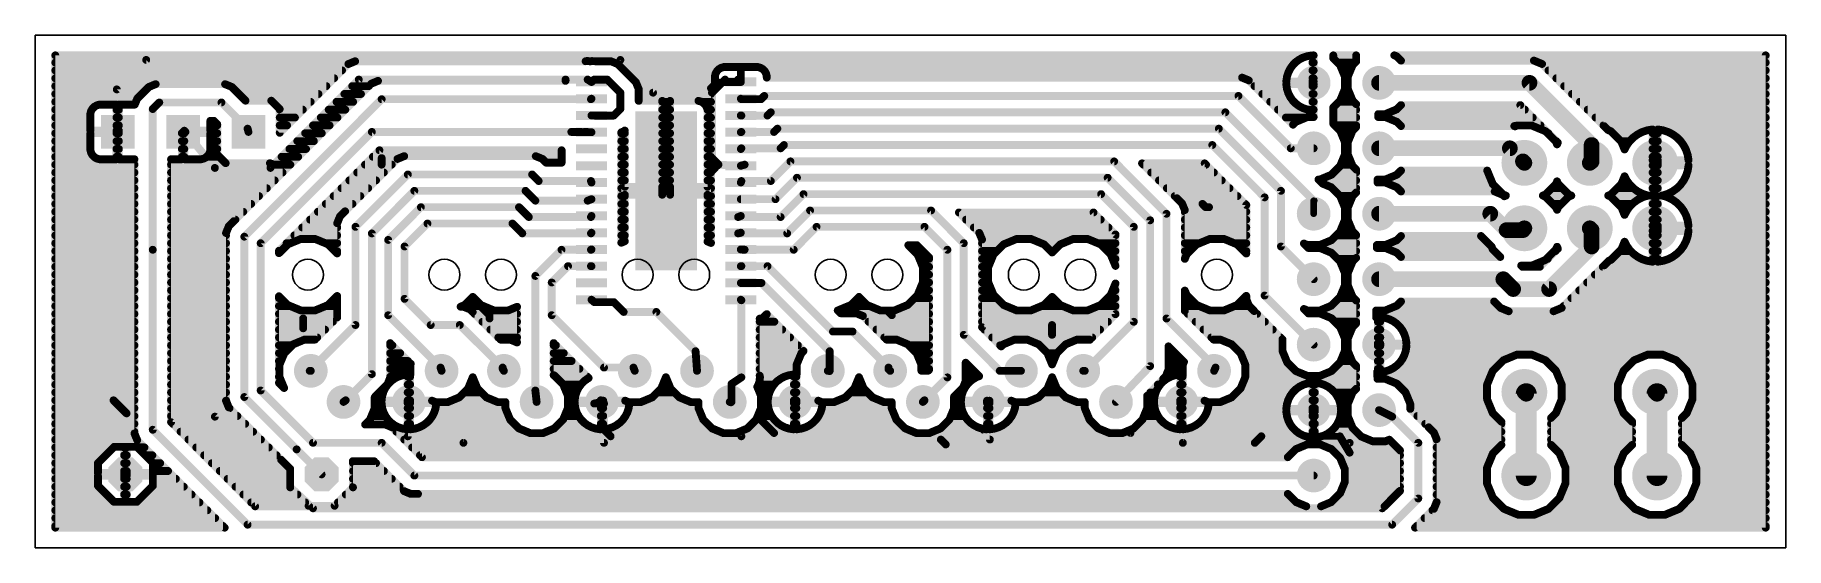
# Model space of a CAD drawing. Extents: x 0 to 68, y -7.3 to 12.7.
import ezdxf

# ---------------------------------------------------------------- set-up
doc = ezdxf.new("R2010")
doc.units = 0
for name, color, linetype in [('16', 175, 'CONTINUOUS'), ('17', 82, 'CONTINUOUS'), ('20', 7, 'CONTINUOUS')]:
    doc.layers.add(name, color=color, linetype=linetype)

# ---------------------------------------------------------------- blocks, each defined once
blk = doc.blocks.new('ROUNDP')
at = {"const_width": 0.5}
blk.add_lwpolyline([(0, -0.25, 1), (0, 0.25, 1), (0, -0.25)], format="xyb", dxfattribs=at)
blk = doc.blocks.new('SQUAREP')
blk.add_solid([(-0.5, -0.5), (0.5, -0.5), (-0.5, 0.5), (0.5, 0.5)])
blk = doc.blocks.new('OCTAGONP')
at = {"const_width": 0.5}
blk.add_lwpolyline([(-0.25, -0.1036), (-0.25, 0.1036), (-0.1036, 0.25), (0.1036, 0.25), (0.25, 0.1036), (0.25, -0.1036), (0.1036, -0.25), (-0.1036, -0.25), (-0.25, -0.1036), (-0.25, 0.1036)], dxfattribs=at)
blk = doc.blocks.new('RECT')
blk.add_solid([(-0.5, -0.5), (0.5, -0.5), (-0.5, 0.5), (0.5, 0.5)])

msp = doc.modelspace()

# ---------------------------------------------------------------- linework, layer by layer
at = {"layer": '16'}
for points, const_width in [([(0.7874, -6.4666), (0.7874, 11.8626)], 0.3048), ([(0.7874, 11.8626), (49.657, 11.8626)], 0.3048), ([(0.7874, 11.5824), (12.3089, 11.5824)], 0.3048), ([(3.175, 10.541), (4.318, 11.684)], 0.3048), ([(4.318, 11.684), (22.733, 11.684)], 0.3048), ([(12.1701, 11.5249), (9.5028, 8.8576)], 0.3048), ([(12.4315, 11.6332), (12.1701, 11.5249)], 0.3048), ([(21.3829, 11.6332), (12.4315, 11.6332)], 0.3048), ([(21.4427, 11.6468), (21.3829, 11.6332)], 0.3048), ([(21.523, 11.6332), (21.4427, 11.6468)], 0.3048), ([(21.5995, 11.6332), (21.523, 11.6332)], 0.3048), ([(21.6222, 11.6409), (21.5995, 11.6332)], 0.3048), ([(21.7402, 11.6332), (21.6222, 11.6409)], 0.3048), ([(22.3665, 11.6332), (21.7402, 11.6332)], 0.3048), ([(22.6279, 11.5249), (22.3665, 11.6332)], 0.3048), ([(22.4891, 11.5824), (48.9448, 11.5824)], 0.3048), ([(22.8279, 11.3249), (22.6279, 11.5249)], 0.3048), ([(22.733, 11.684), (24.003, 10.414)], 0.3048), ([(26.7575, 11.4104), (26.6541, 11.3827)], 0.3048), ([(27.411, 11.4104), (26.7575, 11.4104)], 0.3048), ([(28.0645, 11.4104), (27.411, 11.4104)], 0.3048), ([(27.411, 11.4104), (27.411, 10.9128)], 0.3048), ([(27.411, 10.9128), (27.411, 11.4104)], 0.3048), ([(28.1679, 11.3827), (28.0645, 11.4104)], 0.3048), ([(48.8482, 11.4858), (48.7501, 11.3508)], 0.3048), ([(48.9662, 11.6038), (48.8482, 11.4858)], 0.3048), ([(49.1012, 11.7019), (48.9662, 11.6038)], 0.3048), ([(49.2499, 11.7777), (49.1012, 11.7019)], 0.3048), ([(49.4087, 11.8293), (49.2499, 11.7777)], 0.3048), ([(49.5735, 11.8554), (49.4087, 11.8293)], 0.3048), ([(49.6094, 11.8554), (49.5735, 11.8554)], 0.3048), ([(49.6094, 10.8426), (49.6094, 11.8554)], 0.3048), ([(49.6094, 11.5824), (49.657, 11.5824)], 0.3048), ([(49.657, 11.8626), (49.657, 10.8426)], 0.3048), ([(50.419, 11.7482), (50.419, 11.8626)], 0.3048), ([(50.419, 11.8626), (51.308, 11.8626)], 0.3048), ([(50.6852, 11.482), (50.419, 11.7482)], 0.3048), ([(50.5848, 11.5824), (51.2692, 11.5824)], 0.3048), ([(50.8698, 11.0362), (50.6852, 11.482)], 0.3048), ([(51.1688, 11.482), (50.9842, 11.0362)], 0.3048), ([(51.308, 11.6212), (51.1688, 11.482)], 0.3048), ([(51.308, 11.8626), (51.308, 11.6212)], 0.3048), ([(52.884, 11.8232), (52.7888, 11.8626)], 0.3048), ([(52.7888, 11.8626), (67.2126, 11.8626)], 0.3048), ([(53.0486, 11.6586), (52.884, 11.8232)], 0.3048), ([(58.2108, 11.6586), (53.0486, 11.6586)], 0.3048), ([(58.5282, 11.5271), (58.2108, 11.6586)], 0.3048), ([(58.3947, 11.5824), (67.2126, 11.5824)], 0.3048), ([(60.9412, 9.1141), (58.5282, 11.5271)], 0.3048), ([(67.2126, 11.8626), (67.2126, -6.4666)], 0.3048), ([(0.7874, 11.2776), (11.9228, 11.2776)], 0.3048), ([(0.7874, 10.9728), (11.618, 10.9728)], 0.3048), ([(4.6845, 10.7442), (4.4231, 10.6359)], 0.3048), ([(7.3805, 10.7442), (4.6845, 10.7442)], 0.3048), ([(7.6419, 10.6359), (7.3805, 10.7442)], 0.3048), ([(13.0591, 10.7629), (7.7251, 5.4289)], 0.3048), ([(9.144, 7.493), (12.573, 10.922)], 0.3048), ([(9.271, 7.62), (12.573, 10.922)], 0.3048), ([(12.573, 10.922), (20.6046, 10.922)], 0.3048), ([(12.573, 10.922), (21.463, 10.922)], 0.3048), ([(13.3205, 10.8712), (13.0591, 10.7629)], 0.3048), ([(20.6046, 10.8712), (13.3205, 10.8712)], 0.3048), ([(20.6046, 10.922), (20.6046, 10.8712)], 0.3048), ([(21.463, 10.922), (21.611, 10.829)], 0.3048), ([(21.717, 10.922), (21.611, 10.829)], 0.3048), ([(21.717, 10.922), (22.225, 10.922)], 0.3048), ([(22.225, 10.922), (22.733, 10.414)], 0.3048), ([(23.3359, 10.8169), (22.8279, 11.3249)], 0.3048), ([(22.8752, 11.2776), (26.5099, 11.2776)], 0.3048), ([(23.18, 10.9728), (26.4046, 10.9728)], 0.3048), ([(23.4442, 10.5555), (23.3359, 10.8169)], 0.3048), ([(26.4046, 10.7379), (26.2522, 10.5855)], 0.3048), ([(26.797, 10.922), (26.289, 10.414)], 0.3048), ([(26.4323, 11.1609), (26.4046, 11.0575)], 0.3048), ([(26.4046, 11.0575), (26.4046, 10.829)], 0.3048), ([(26.4046, 10.829), (26.4958, 10.829)], 0.3048), ([(26.4957, 10.829), (26.4046, 10.829)], 0.3048), ([(26.4046, 10.829), (26.4046, 10.7379)], 0.3048), ([(26.4858, 11.2535), (26.4323, 11.1609)], 0.3048), ([(26.5615, 11.3292), (26.4858, 11.2535)], 0.3048), ([(26.4958, 10.829), (26.4957, 10.829)], 0.3048), ([(26.6541, 11.3827), (26.5615, 11.3292)], 0.3048), ([(26.797, 10.829), (26.704, 10.829)], 0.3048), ([(26.797, 10.922), (26.797, 10.829)], 0.3048), ([(27.411, 10.829), (26.797, 10.829)], 0.3048), ([(27.305, 10.922), (27.411, 10.829)], 0.3048), ([(27.411, 11.2776), (27.411, 11.2776)], 0.3048), ([(27.411, 10.9728), (27.411, 10.9728)], 0.3048), ([(27.411, 10.9128), (27.411, 10.9128)], 0.3048), ([(28.2605, 11.3292), (28.1679, 11.3827)], 0.3048), ([(28.3362, 11.2535), (28.2605, 11.3292)], 0.3048), ([(28.3121, 11.2776), (48.7128, 11.2776)], 0.3048), ([(28.3897, 11.1609), (28.3362, 11.2535)], 0.3048), ([(28.4174, 11.0575), (28.3897, 11.1609)], 0.3048), ([(28.4174, 10.9982), (28.4174, 11.0575)], 0.3048), ([(46.8775, 10.9982), (28.4174, 10.9982)], 0.3048), ([(47.1389, 10.8899), (46.8775, 10.9982)], 0.3048), ([(46.9388, 10.9728), (48.6115, 10.9728)], 0.3048), ([(48.8578, 9.171), (47.1389, 10.8899)], 0.3048), ([(48.6227, 11.0433), (48.5966, 10.8785)], 0.3048), ([(48.5966, 10.8785), (48.5966, 10.8426)], 0.3048), ([(48.5966, 10.8426), (49.6094, 10.8426)], 0.3048), ([(49.6094, 10.7474), (48.5966, 10.7474)], 0.3048), ([(48.5966, 10.7474), (48.5966, 10.7115)], 0.3048), ([(48.6743, 11.202), (48.6227, 11.0433)], 0.3048), ([(48.7501, 11.3508), (48.6743, 11.202)], 0.3048), ([(49.6094, 11.2776), (49.657, 11.2776)], 0.3048), ([(49.6094, 10.9728), (49.657, 10.9728)], 0.3048), ([(49.657, 10.8426), (49.6094, 10.8426)], 0.3048), ([(49.6094, 10.8426), (49.6094, 10.7474)], 0.3048), ([(49.6094, 9.7346), (49.6094, 10.7474)], 0.3048), ([(49.6094, 10.7474), (49.657, 10.7474)], 0.3048), ([(49.657, 10.7474), (49.657, 9.4678)], 0.3048), ([(50.7698, 11.2776), (51.0842, 11.2776)], 0.3048), ([(50.8698, 10.5538), (50.8698, 11.0362)], 0.3048), ([(50.8698, 10.9728), (50.9842, 10.9728)], 0.3048), ([(50.9842, 11.0362), (50.9842, 10.5538)], 0.3048), ([(58.039, 10.795), (52.197, 10.795)], 0.6096), ([(60.452, 8.382), (58.039, 10.795)], 0.6096), ([(58.7777, 11.2776), (67.2126, 11.2776)], 0.3048), ([(59.0825, 10.9728), (67.2126, 10.9728)], 0.3048), ([(0.7874, 10.668), (4.5006, 10.668)], 0.3048), ([(0.7874, 10.3632), (4.1504, 10.3632)], 0.3048), ([(0.7874, 10.0584), (3.9179, 10.0584)], 0.3048), ([(3.048, -1.524), (3.175, 10.541)], 0.3048), ([(3.175, 10.541), (3.21, 8.89)], 0.3048), ([(3.9691, 10.1819), (3.8732, 9.9504)], 0.3048), ([(4.1691, 10.3819), (3.9691, 10.1819)], 0.3048), ([(4.4231, 10.6359), (4.1691, 10.3819)], 0.3048), ([(7.5644, 10.668), (11.3132, 10.668)], 0.3048), ([(7.8419, 10.4359), (7.6419, 10.6359)], 0.3048), ([(8.175, 10.1028), (7.8419, 10.4359)], 0.3048), ([(7.9146, 10.3632), (11.0084, 10.3632)], 0.3048), ([(8.128, 4.826), (13.462, 10.16)], 0.3048), ([(9.1755, 10.1028), (8.175, 10.1028)], 0.3048), ([(9.5028, 9.7755), (9.1755, 10.1028)], 0.3048), ([(9.2199, 10.0584), (10.7036, 10.0584)], 0.3048), ([(11.7094, 10.0584), (12.3546, 10.0584)], 0.3048), ([(12.0142, 10.3632), (12.6594, 10.3632)], 0.3048), ([(12.319, 10.668), (12.9642, 10.668)], 0.3048), ([(13.462, 10.16), (21.59, 10.16)], 0.3048), ([(21.59, 10.16), (21.611, 10.179)], 0.3048), ([(22.733, 10.414), (22.733, 9.779)], 0.3048), ([(23.3976, 10.668), (26.3347, 10.668)], 0.3048), ([(23.4442, 10.0954), (23.4442, 10.5555)], 0.3048), ([(23.4442, 10.3632), (26.2522, 10.3632)], 0.3048), ([(24.3586, 10.0954), (23.4442, 10.0954)], 0.3048), ([(24.003, 10.414), (26.289, 10.414)], 0.3048), ([(24.3586, 6.7564), (24.3586, 10.0954)], 0.3048), ([(24.3586, 10.0584), (24.6634, 10.0584)], 0.3048), ([(25.7645, 10.0954), (24.6634, 10.0954)], 0.3048), ([(24.6634, 10.0954), (24.6634, 6.7564)], 0.3048), ([(25.8679, 10.0677), (25.7645, 10.0954)], 0.3048), ([(25.9605, 10.0142), (25.8679, 10.0677)], 0.3048), ([(25.884, 10.0584), (26.2522, 10.0584)], 0.3048), ([(26.2522, 10.5855), (26.2522, 7.8225)], 0.3048), ([(26.289, 10.414), (26.289, 7.874)], 0.3048), ([(27.432, 10.16), (27.411, 10.179)], 0.3048), ([(28.194, 10.16), (27.432, 10.16)], 0.3048), ([(28.321, 10.287), (28.194, 10.16)], 0.3048), ([(46.736, 10.287), (28.321, 10.287)], 0.3048), ([(48.768, 8.255), (46.736, 10.287)], 0.3048), ([(47.3608, 10.668), (48.6035, 10.668)], 0.3048), ([(47.6656, 10.3632), (48.6869, 10.3632)], 0.3048), ([(47.9704, 10.0584), (48.894, 10.0584)], 0.3048), ([(48.5966, 10.7115), (48.6227, 10.5467)], 0.3048), ([(48.6227, 10.5467), (48.6743, 10.3879)], 0.3048), ([(48.6743, 10.3879), (48.7501, 10.2392)], 0.3048), ([(48.7501, 10.2392), (48.8482, 10.1042)], 0.3048), ([(48.8482, 10.1042), (48.9662, 9.9862)], 0.3048), ([(49.6094, 10.668), (49.657, 10.668)], 0.3048), ([(49.6094, 10.3632), (49.657, 10.3632)], 0.3048), ([(49.6094, 10.0584), (49.657, 10.0584)], 0.3048), ([(50.419, 9.8418), (50.6852, 10.108)], 0.3048), ([(50.6356, 10.0584), (51.2184, 10.0584)], 0.3048), ([(50.6852, 10.108), (50.8698, 10.5538)], 0.3048), ([(50.7909, 10.3632), (51.0631, 10.3632)], 0.3048), ([(50.8698, 10.668), (50.9842, 10.668)], 0.3048), ([(50.9842, 10.5538), (51.1688, 10.108)], 0.3048), ([(51.1688, 10.108), (51.308, 9.9688)], 0.3048), ([(59.3873, 10.668), (67.2126, 10.668)], 0.3048), ([(59.6921, 10.3632), (67.2126, 10.3632)], 0.3048), ([(59.9969, 10.0584), (67.2126, 10.0584)], 0.3048), ([(0.7874, 9.7536), (2.2077, 9.7536)], 0.3048), ([(0.7874, 9.4488), (2.1496, 9.4488)], 0.3048), ([(2.1773, 9.7009), (2.1496, 9.5975)], 0.3048), ([(2.1496, 9.5975), (2.1496, 8.9376)], 0.3048), ([(2.2308, 9.7935), (2.1773, 9.7009)], 0.3048), ([(2.3065, 9.8692), (2.2308, 9.7935)], 0.3048), ([(2.3991, 9.9227), (2.3065, 9.8692)], 0.3048), ([(2.5025, 9.9504), (2.3991, 9.9227)], 0.3048), ([(3.1624, 9.9504), (2.5025, 9.9504)], 0.3048), ([(3.1624, 8.9376), (3.1624, 9.9504)], 0.3048), ([(3.1624, 9.7536), (3.2576, 9.7536)], 0.3048), ([(3.1624, 9.4488), (3.2576, 9.4488)], 0.3048), ([(3.8732, 9.9504), (3.2576, 9.9504)], 0.3048), ([(3.2576, 9.9504), (3.2576, 8.9376)], 0.3048), ([(4.572, 9.779), (4.826, 10.033)], 0.3048), ([(4.572, 4.318), (4.572, 9.779)], 0.3048), ([(4.826, 10.033), (7.239, 10.033)], 0.3048), ([(7.239, 10.033), (8.255, 9.017)], 0.3048), ([(9.5028, 8.8576), (9.5028, 9.7755)], 0.3048), ([(9.5028, 9.7536), (10.3988, 9.7536)], 0.3048), ([(9.5028, 9.4488), (10.094, 9.4488)], 0.3048), ([(11.0998, 9.4488), (11.745, 9.4488)], 0.3048), ([(11.4046, 9.7536), (12.0498, 9.7536)], 0.3048), ([(21.717, 9.525), (21.611, 9.529)], 0.3048), ([(22.479, 9.525), (21.717, 9.525)], 0.3048), ([(22.733, 9.779), (22.479, 9.525)], 0.3048), ([(24.3586, 9.7536), (24.6634, 9.7536)], 0.3048), ([(24.3586, 9.4488), (24.6634, 9.4488)], 0.3048), ([(26.0362, 9.9385), (25.9605, 10.0142)], 0.3048), ([(26.0897, 9.8459), (26.0362, 9.9385)], 0.3048), ([(26.1174, 9.7425), (26.0897, 9.8459)], 0.3048), ([(26.1144, 9.7536), (26.2522, 9.7536)], 0.3048), ([(26.1174, 6.7564), (26.1174, 9.7425)], 0.3048), ([(26.1174, 9.4488), (26.2522, 9.4488)], 0.3048), ([(27.432, 9.525), (27.411, 9.529)], 0.3048), ([(28.448, 9.525), (27.432, 9.525)], 0.3048), ([(28.575, 9.652), (28.448, 9.525)], 0.3048), ([(46.228, 9.652), (28.575, 9.652)], 0.3048), ([(49.657, 6.223), (46.228, 9.652)], 0.3048), ([(48.2752, 9.7536), (49.4536, 9.7536)], 0.3048), ([(48.58, 9.4488), (49.3699, 9.4488)], 0.3048), ([(48.9662, 9.9862), (49.1012, 9.8881)], 0.3048), ([(49.4158, 9.4678), (48.97, 9.2832)], 0.3048), ([(49.1012, 9.8881), (49.2499, 9.8123)], 0.3048), ([(49.2499, 9.8123), (49.4087, 9.7607)], 0.3048), ([(49.4087, 9.7607), (49.5735, 9.7346)], 0.3048), ([(49.657, 9.4678), (49.4158, 9.4678)], 0.3048), ([(49.5735, 9.7346), (49.6094, 9.7346)], 0.3048), ([(49.6094, 9.7536), (49.657, 9.7536)], 0.3048), ([(50.419, 9.2082), (50.419, 9.8418)], 0.3048), ([(50.419, 9.7536), (51.308, 9.7536)], 0.3048), ([(50.419, 9.4488), (51.308, 9.4488)], 0.3048), ([(51.308, 9.9688), (51.308, 9.0812)], 0.3048), ([(52.1653, 9.4678), (52.1665, 9.5822)], 0.3048), ([(52.4382, 9.4678), (52.1653, 9.4678)], 0.3048), ([(52.1665, 9.5822), (52.4382, 9.5822)], 0.3048), ([(52.4382, 9.5822), (52.884, 9.7668)], 0.3048), ([(52.884, 9.2832), (52.4382, 9.4678)], 0.3048), ([(52.4841, 9.4488), (58.1639, 9.4488)], 0.3048), ([(52.852, 9.7536), (57.8591, 9.7536)], 0.3048), ([(52.884, 9.7668), (53.0486, 9.9314)], 0.3048), ([(53.0486, 9.9314), (57.6813, 9.9314)], 0.3048), ([(57.6813, 9.9314), (59.138, 8.4747)], 0.3048), ([(60.3017, 9.7536), (67.2126, 9.7536)], 0.3048), ([(60.6065, 9.4488), (67.2126, 9.4488)], 0.3048), ([(0.7874, 9.144), (2.1496, 9.144)], 0.3048), ([(0.7874, 8.8392), (2.1496, 8.8392)], 0.3048), ([(2.1496, 8.9376), (3.1624, 8.9376)], 0.3048), ([(3.1624, 8.8424), (2.1496, 8.8424)], 0.3048), ([(2.1496, 8.8424), (2.1496, 8.1825)], 0.3048), ([(3.1624, 9.144), (3.2576, 9.144)], 0.3048), ([(3.2576, 8.9376), (3.1624, 8.9376)], 0.3048), ([(3.1624, 8.9376), (3.1624, 8.8424)], 0.3048), ([(3.1624, 7.8296), (3.1624, 8.8424)], 0.3048), ([(3.1624, 8.8424), (3.2576, 8.8424)], 0.3048), ([(3.1624, 8.8392), (3.2576, 8.8392)], 0.3048), ([(3.2576, 8.8424), (3.2576, 7.8296)], 0.3048), ([(5.7024, 7.8296), (5.7024, 8.8424)], 0.3048), ([(5.7024, 8.8424), (5.7976, 8.8424)], 0.3048), ([(5.7024, 8.8392), (5.7976, 8.8392)], 0.3048), ([(5.842, 8.89), (5.75, 8.89)], 0.3048), ([(5.7976, 8.8424), (5.7976, 8.9376)], 0.3048), ([(5.7976, 8.9376), (6.8104, 8.9376)], 0.3048), ([(5.7976, 8.8424), (5.7976, 7.8296)], 0.3048), ([(6.8104, 8.8424), (5.7976, 8.8424)], 0.3048), ([(5.842, 8.89), (6.985, 7.493)], 0.3048), ([(6.8104, 8.9376), (6.8104, 9.3218)], 0.3048), ([(6.8104, 9.3218), (6.9444, 9.3218)], 0.3048), ([(6.8104, 9.144), (7.0772, 9.144)], 0.3048), ([(6.8104, 8.1825), (6.8104, 8.8424)], 0.3048), ([(6.8104, 8.8392), (7.0772, 8.8392)], 0.3048), ([(6.9444, 9.3218), (7.0772, 9.189)], 0.3048), ([(7.0772, 9.189), (7.0772, 8.0045)], 0.3048), ([(8.255, 9.017), (8.29, 8.89)], 0.3048), ([(8.763, 4.572), (13.081, 8.89)], 0.3048), ([(9.5028, 9.144), (9.7892, 9.144)], 0.3048), ([(10.4902, 8.8392), (11.1354, 8.8392)], 0.3048), ([(10.795, 9.144), (11.4402, 9.144)], 0.3048), ([(13.081, 8.89), (20.828, 8.89)], 0.3048), ([(20.828, 8.89), (21.611, 8.879)], 0.3048), ([(21.336, 8.89), (21.611, 8.879)], 0.3048), ([(22.7698, 8.8757), (22.8819, 8.9221)], 0.3048), ([(22.7698, 4.5907), (22.7698, 8.8757)], 0.3048), ([(22.7698, 8.8392), (22.9046, 8.8392)], 0.3048), ([(22.8819, 8.9221), (22.9046, 8.9448)], 0.3048), ([(22.9046, 8.9448), (22.9046, 6.7564)], 0.3048), ([(24.3586, 9.144), (24.6634, 9.144)], 0.3048), ([(24.3586, 8.8392), (24.6634, 8.8392)], 0.3048), ([(26.1174, 9.144), (26.2522, 9.144)], 0.3048), ([(26.1174, 8.8392), (26.2522, 8.8392)], 0.3048), ([(27.432, 8.89), (27.411, 8.879)], 0.3048), ([(28.702, 8.89), (27.432, 8.89)], 0.3048), ([(28.829, 9.017), (28.702, 8.89)], 0.3048), ([(45.974, 9.017), (28.829, 9.017)], 0.3048), ([(48.387, 6.604), (45.974, 9.017)], 0.3048), ([(48.97, 9.2832), (48.8578, 9.171)], 0.3048), ([(50.6852, 8.942), (50.419, 9.2082)], 0.3048), ([(50.4832, 9.144), (51.308, 9.144)], 0.3048), ([(50.8698, 8.4962), (50.6852, 8.942)], 0.3048), ([(50.7277, 8.8392), (51.1263, 8.8392)], 0.3048), ([(51.1688, 8.942), (50.9842, 8.4962)], 0.3048), ([(51.308, 9.0812), (51.1688, 8.942)], 0.3048), ([(53.0486, 9.1186), (52.884, 9.2832)], 0.3048), ([(53.0232, 9.144), (58.4687, 9.144)], 0.3048), ([(57.4488, 9.1186), (53.0486, 9.1186)], 0.3048), ([(57.4772, 9.1068), (57.4488, 9.1186)], 0.3048), ([(57.552, 9.1378), (57.4772, 9.1068)], 0.3048), ([(58.128, 9.1378), (57.552, 9.1378)], 0.3048), ([(58.6601, 8.9174), (58.128, 9.1378)], 0.3048), ([(59.0674, 8.5101), (58.6601, 8.9174)], 0.3048), ([(58.7383, 8.8392), (58.7735, 8.8392)], 0.3048), ([(60.9113, 9.144), (67.2126, 9.144)], 0.3048), ([(61.0939, 8.9614), (60.9412, 9.1141)], 0.3048), ([(61.2001, 8.9174), (61.0939, 8.9614)], 0.3048), ([(61.6074, 8.5101), (61.2001, 8.9174)], 0.3048), ([(61.2783, 8.8392), (62.3221, 8.8392)], 0.3048), ([(62.2411, 8.7979), (62.0761, 8.6781)], 0.3048), ([(62.4227, 8.8905), (62.2411, 8.7979)], 0.3048), ([(62.6167, 8.9535), (62.4227, 8.8905)], 0.3048), ([(62.818, 8.9854), (62.6167, 8.9535)], 0.3048), ([(62.8184, 8.9854), (62.818, 8.9854)], 0.3048), ([(62.8184, 7.7916), (62.8184, 8.9854)], 0.3048), ([(62.8184, 8.8392), (63.0216, 8.8392)], 0.3048), ([(63.022, 8.9854), (63.0216, 8.9854)], 0.3048), ([(63.0216, 8.9854), (63.0216, 7.7916)], 0.3048), ([(63.2233, 8.9535), (63.022, 8.9854)], 0.3048), ([(63.4173, 8.8905), (63.2233, 8.9535)], 0.3048), ([(63.5989, 8.7979), (63.4173, 8.8905)], 0.3048), ([(63.5179, 8.8392), (67.2126, 8.8392)], 0.3048), ([(63.7639, 8.6781), (63.5989, 8.7979)], 0.3048), ([(0.7874, 8.5344), (2.1496, 8.5344)], 0.3048), ([(0.7874, 8.2296), (2.1496, 8.2296)], 0.3048), ([(2.1496, 8.1825), (2.1773, 8.0791)], 0.3048), ([(2.1773, 8.0791), (2.2308, 7.9865)], 0.3048), ([(3.1624, 8.5344), (3.2576, 8.5344)], 0.3048), ([(3.1624, 8.2296), (3.2576, 8.2296)], 0.3048), ([(5.7024, 8.5344), (5.7976, 8.5344)], 0.3048), ([(5.7024, 8.2296), (5.7976, 8.2296)], 0.3048), ([(6.7292, 7.9865), (6.7827, 8.0791)], 0.3048), ([(6.7827, 8.0791), (6.8104, 8.1825)], 0.3048), ([(6.8104, 8.5344), (7.0772, 8.5344)], 0.3048), ([(6.8104, 8.2296), (7.0772, 8.2296)], 0.3048), ([(9.4742, 4.2774), (13.3756, 8.1788)], 0.3048), ([(9.8806, 8.2296), (10.5258, 8.2296)], 0.3048), ([(10.1854, 8.5344), (10.8306, 8.5344)], 0.3048), ([(13.3756, 8.1788), (20.4522, 8.1788)], 0.3048), ([(20.4522, 8.1788), (20.4522, 7.6962)], 0.3048), ([(22.7698, 8.5344), (22.9046, 8.5344)], 0.3048), ([(22.7698, 8.2296), (22.9046, 8.2296)], 0.3048), ([(24.3586, 8.5344), (24.6634, 8.5344)], 0.3048), ([(24.3586, 8.2296), (24.6634, 8.2296)], 0.3048), ([(26.1174, 8.5344), (26.2522, 8.5344)], 0.3048), ([(26.1174, 8.2296), (26.2522, 8.2296)], 0.3048), ([(27.432, 8.255), (27.411, 8.229)], 0.3048), ([(28.956, 8.255), (27.432, 8.255)], 0.3048), ([(29.083, 8.382), (28.956, 8.255)], 0.3048), ([(45.72, 8.382), (29.083, 8.382)], 0.3048), ([(47.752, 6.35), (45.72, 8.382)], 0.3048), ([(49.657, 8.255), (48.768, 8.255)], 0.3048), ([(50.6852, 7.568), (50.8698, 8.0138)], 0.3048), ([(50.854, 8.5344), (51, 8.5344)], 0.3048), ([(50.8698, 8.0138), (50.8698, 8.4962)], 0.3048), ([(50.8698, 8.2296), (50.9842, 8.2296)], 0.3048), ([(50.9842, 8.4962), (50.9842, 8.0138)], 0.3048), ([(50.9842, 8.0138), (51.1688, 7.568)], 0.3048), ([(57.277, 8.255), (52.197, 8.255)], 0.6096), ([(57.785, 7.747), (57.277, 8.255)], 0.6096), ([(59.0431, 8.5344), (59.0783, 8.5344)], 0.3048), ([(59.11, 8.4072), (59.0674, 8.5101)], 0.3048), ([(59.138, 8.4747), (59.11, 8.4072)], 0.3048), ([(60.452, 7.747), (60.452, 8.382)], 0.6096), ([(61.5831, 8.5344), (61.9324, 8.5344)], 0.3048), ([(61.7314, 8.2106), (61.6074, 8.5101)], 0.3048), ([(61.7236, 8.2296), (61.7411, 8.2296)], 0.3048), ([(61.8121, 8.3689), (61.7314, 8.2106)], 0.3048), ([(61.9319, 8.5339), (61.8121, 8.3689)], 0.3048), ([(62.0761, 8.6781), (61.9319, 8.5339)], 0.3048), ([(62.8184, 8.5344), (63.0216, 8.5344)], 0.3048), ([(62.8184, 8.2296), (63.0216, 8.2296)], 0.3048), ([(63.9081, 8.5339), (63.7639, 8.6781)], 0.3048), ([(63.9076, 8.5344), (67.2126, 8.5344)], 0.3048), ([(64.0279, 8.3689), (63.9081, 8.5339)], 0.3048), ([(64.1205, 8.1873), (64.0279, 8.3689)], 0.3048), ([(64.0989, 8.2296), (67.2126, 8.2296)], 0.3048), ([(64.1835, 7.9933), (64.1205, 8.1873)], 0.3048), ([(0.7874, 7.9248), (2.2925, 7.9248)], 0.3048), ([(0.7874, 7.62), (3.8608, 7.62)], 0.3048), ([(2.2308, 7.9865), (2.3065, 7.9108)], 0.3048), ([(2.3065, 7.9108), (2.3991, 7.8573)], 0.3048), ([(2.3991, 7.8573), (2.5025, 7.8296)], 0.3048), ([(2.5025, 7.8296), (3.1624, 7.8296)], 0.3048), ([(3.1624, 7.9248), (3.2576, 7.9248)], 0.3048), ([(3.2576, 7.8296), (3.8608, 7.8296)], 0.3048), ([(3.8608, 7.8296), (3.8608, -2.8085)], 0.3048), ([(5.2832, -2.3724), (5.2832, 7.8296)], 0.3048), ([(5.2832, 7.8296), (5.7024, 7.8296)], 0.3048), ([(5.2832, 7.62), (9.271, 7.62)], 0.3048), ([(5.7024, 7.9248), (5.7976, 7.9248)], 0.3048), ([(5.7976, 7.8296), (6.4575, 7.8296)], 0.3048), ([(6.4575, 7.8296), (6.5609, 7.8573)], 0.3048), ([(6.5609, 7.8573), (6.6535, 7.9108)], 0.3048), ([(6.6535, 7.9108), (6.7292, 7.9865)], 0.3048), ([(6.6675, 7.9248), (7.1569, 7.9248)], 0.3048), ([(6.985, 7.493), (9.144, 7.493)], 0.3048), ([(6.985, -2.159), (6.985, 7.493)], 0.3048), ([(7.0772, 8.0045), (7.4045, 7.6772)], 0.3048), ([(7.4045, 7.6772), (9.1223, 7.6772)], 0.3048), ([(9.1223, 7.6772), (9.271, 7.62)], 0.3048), ([(9.271, 7.62), (9.9162, 7.62)], 0.3048), ([(9.5758, 7.9248), (10.221, 7.9248)], 0.3048), ([(14.0751, 7.8419), (12.0431, 5.8099)], 0.3048), ([(12.8168, 7.62), (13.8532, 7.62)], 0.3048), ([(13.1216, 7.9248), (14.2752, 7.9248)], 0.3048), ([(13.462, 7.874), (13.462, 7.62)], 0.3048), ([(14.3365, 7.9502), (14.0751, 7.8419)], 0.3048), ([(19.4455, 7.9502), (14.3365, 7.9502)], 0.3048), ([(19.7069, 7.8419), (19.4455, 7.9502)], 0.3048), ([(19.5068, 7.9248), (20.4522, 7.9248)], 0.3048), ([(19.8526, 7.6962), (19.7069, 7.8419)], 0.3048), ([(20.4522, 7.6962), (19.8526, 7.6962)], 0.3048), ([(22.7698, 7.9248), (22.9046, 7.9248)], 0.3048), ([(22.7698, 7.62), (22.9046, 7.62)], 0.3048), ([(24.3586, 7.9248), (24.6634, 7.9248)], 0.3048), ([(24.3586, 7.62), (24.6634, 7.62)], 0.3048), ([(26.1174, 7.9248), (26.2522, 7.9248)], 0.3048), ([(26.1174, 7.62), (26.4046, 7.62)], 0.3048), ([(26.2522, 7.8225), (26.4046, 7.6701)], 0.3048), ([(26.4046, 7.4879), (26.2522, 7.3355)], 0.3048), ([(26.2522, 7.3355), (26.2522, 4.5816)], 0.3048), ([(26.289, 7.874), (26.543, 7.62)], 0.3048), ([(26.4046, 7.6701), (26.4046, 7.579)], 0.3048), ([(26.4046, 7.579), (26.4957, 7.579)], 0.3048), ([(26.4957, 7.579), (26.4046, 7.579)], 0.3048), ([(26.4046, 7.579), (26.4046, 7.4879)], 0.3048), ([(26.416, 7.62), (26.481, 7.62)], 0.3048), ([(26.481, 7.62), (27.411, 7.579)], 0.3048), ([(26.543, 7.62), (26.481, 7.62)], 0.3048), ([(26.4957, 7.579), (26.4957, 7.579)], 0.3048), ([(26.4957, 7.579), (26.4957, 7.579)], 0.3048), ([(27.559, 7.62), (27.411, 7.579)], 0.3048), ([(29.337, 7.747), (28.575, 6.985)], 0.3048), ([(41.91, 7.747), (29.337, 7.747)], 0.3048), ([(43.942, 5.715), (41.91, 7.747)], 0.3048), ([(44.3449, 6.3179), (42.992, 7.6708)], 0.3048), ([(42.992, 7.6708), (45.4254, 7.6708)], 0.3048), ([(43.0428, 7.62), (45.4762, 7.62)], 0.3048), ([(45.4254, 7.6708), (47.0408, 6.0554)], 0.3048), ([(50.344, 7.2268), (50.6852, 7.568)], 0.3048), ([(50.7067, 7.62), (51.1473, 7.62)], 0.3048), ([(50.8329, 7.9248), (51.021, 7.9248)], 0.3048), ([(51.1688, 7.568), (51.308, 7.4288)], 0.3048), ([(51.308, 7.4288), (51.308, 6.5412)], 0.3048), ([(52.884, 7.2268), (53.0486, 7.3914)], 0.3048), ([(53.0486, 7.3914), (56.3966, 7.3914)], 0.3048), ([(56.3966, 7.3914), (56.6126, 6.8699)], 0.3048), ([(57.785, 7.747), (57.84, 7.69)], 0.6096), ([(60.452, 7.747), (60.38, 7.69)], 0.6096), ([(62.8184, 7.9248), (63.0216, 7.9248)], 0.3048), ([(63.0216, 7.7916), (62.8184, 7.7916)], 0.3048), ([(62.8184, 6.4454), (62.8184, 7.5884)], 0.3048), ([(62.8184, 7.5884), (63.0216, 7.5884)], 0.3048), ([(63.0216, 7.5884), (63.0216, 7.7916)], 0.3048), ([(63.0216, 7.7916), (64.2154, 7.7916)], 0.3048), ([(63.0216, 7.62), (67.2126, 7.62)], 0.3048), ([(63.0216, 7.5884), (63.0216, 5.2516)], 0.3048), ([(64.2154, 7.5884), (63.0216, 7.5884)], 0.3048), ([(64.1205, 7.1927), (64.1835, 7.3867)], 0.3048), ([(64.2154, 7.7919), (64.1835, 7.9933)], 0.3048), ([(64.1835, 7.3867), (64.2154, 7.588)], 0.3048), ([(64.1944, 7.9248), (67.2126, 7.9248)], 0.3048), ([(64.2154, 7.7916), (64.2154, 7.7919)], 0.3048), ([(64.2154, 7.588), (64.2154, 7.5884)], 0.3048), ([(0.7874, 7.3152), (3.8608, 7.3152)], 0.3048), ([(0.7874, 7.0104), (3.8608, 7.0104)], 0.3048), ([(0.7874, 6.7056), (3.8608, 6.7056)], 0.3048), ([(5.2832, 7.3152), (9.6114, 7.3152)], 0.3048), ([(5.2832, 7.0104), (9.3066, 7.0104)], 0.3048), ([(5.2832, 6.7056), (9.0018, 6.7056)], 0.3048), ([(11.9024, 6.7056), (12.9388, 6.7056)], 0.3048), ([(12.2072, 7.0104), (13.2436, 7.0104)], 0.3048), ([(12.446, 5.207), (14.478, 7.239)], 0.3048), ([(12.512, 7.3152), (13.5484, 7.3152)], 0.3048), ([(14.478, 7.239), (19.304, 7.239)], 0.3048), ([(19.304, 7.239), (19.558, 6.985)], 0.3048), ([(19.558, 6.985), (21.59, 6.985)], 0.3048), ([(21.59, 6.985), (21.611, 6.929)], 0.3048), ([(22.7698, 7.3152), (22.9046, 7.3152)], 0.3048), ([(22.7698, 7.0104), (22.9046, 7.0104)], 0.3048), ([(22.7698, 6.7056), (24.3586, 6.7056)], 0.3048), ([(22.9046, 6.7564), (24.3586, 6.7564)], 0.3048), ([(24.3586, 7.3152), (24.6634, 7.3152)], 0.3048), ([(24.3586, 7.0104), (24.6634, 7.0104)], 0.3048), ([(24.3586, 6.7564), (24.3586, 6.4516)], 0.3048), ([(24.6634, 6.7564), (24.3586, 6.7564)], 0.3048), ([(24.6634, 6.4516), (24.6634, 6.7564)], 0.3048), ([(24.6634, 6.7564), (26.1174, 6.7564)], 0.3048), ([(24.6634, 6.7056), (26.2522, 6.7056)], 0.3048), ([(26.1174, 7.3152), (26.2522, 7.3152)], 0.3048), ([(26.1174, 7.0104), (26.2522, 7.0104)], 0.3048), ([(27.432, 6.985), (27.411, 6.929)], 0.3048), ([(28.575, 6.985), (27.432, 6.985)], 0.3048), ([(28.758, 6.279), (29.591, 7.112)], 0.3048), ([(29.591, 7.112), (41.656, 7.112)], 0.3048), ([(41.656, 7.112), (43.307, 5.461)], 0.3048), ([(43.3476, 7.3152), (45.781, 7.3152)], 0.3048), ([(43.6524, 7.0104), (46.0858, 7.0104)], 0.3048), ([(43.9572, 6.7056), (46.3906, 6.7056)], 0.3048), ([(50.0002, 6.8855), (49.8436, 7.0422)], 0.3048), ([(49.8436, 7.0422), (49.8982, 7.0422)], 0.3048), ([(49.8754, 7.0104), (51.308, 7.0104)], 0.3048), ([(49.8982, 7.0422), (50.344, 7.2268)], 0.3048), ([(50.344, 6.7432), (50.0002, 6.8855)], 0.3048), ([(50.6852, 6.402), (50.344, 6.7432)], 0.3048), ([(50.3816, 6.7056), (51.308, 6.7056)], 0.3048), ([(50.4324, 7.3152), (51.308, 7.3152)], 0.3048), ([(52.1383, 6.9278), (52.1395, 7.0422)], 0.3048), ([(52.4382, 6.9278), (52.1383, 6.9278)], 0.3048), ([(52.1392, 7.0104), (56.5544, 7.0104)], 0.3048), ([(52.1395, 7.0422), (52.4382, 7.0422)], 0.3048), ([(52.4382, 7.0422), (52.884, 7.2268)], 0.3048), ([(52.884, 6.7432), (52.4382, 6.9278)], 0.3048), ([(53.0486, 6.5786), (52.884, 6.7432)], 0.3048), ([(52.9216, 6.7056), (56.7769, 6.7056)], 0.3048), ([(52.9724, 7.3152), (56.4282, 7.3152)], 0.3048), ([(56.6126, 6.8699), (57.0199, 6.4626)], 0.3048), ([(58.6601, 6.4626), (59.0674, 6.8699)], 0.3048), ([(58.9031, 6.7056), (59.3169, 6.7056)], 0.3048), ([(59.0674, 6.8699), (59.11, 6.9728)], 0.3048), ([(59.11, 6.9728), (59.1526, 6.8699)], 0.3048), ([(59.1526, 6.8699), (59.5599, 6.4626)], 0.3048), ([(61.2001, 6.4626), (61.6074, 6.8699)], 0.3048), ([(61.4431, 6.7056), (62.0724, 6.7056)], 0.3048), ([(61.6074, 6.8699), (61.7314, 7.1694)], 0.3048), ([(61.6656, 7.0104), (61.8126, 7.0104)], 0.3048), ([(61.7314, 7.1694), (61.8121, 7.0111)], 0.3048), ([(61.8121, 7.0111), (61.9319, 6.8461)], 0.3048), ([(61.9319, 6.8461), (62.0761, 6.7019)], 0.3048), ([(62.0761, 6.7019), (62.2411, 6.5821)], 0.3048), ([(62.8184, 7.3152), (63.0216, 7.3152)], 0.3048), ([(62.8184, 7.0104), (63.0216, 7.0104)], 0.3048), ([(62.8184, 6.7056), (63.0216, 6.7056)], 0.3048), ([(63.5989, 6.5821), (63.7639, 6.7019)], 0.3048), ([(63.7639, 6.7019), (63.9081, 6.8461)], 0.3048), ([(63.7676, 6.7056), (67.2126, 6.7056)], 0.3048), ([(63.9081, 6.8461), (64.0279, 7.0111)], 0.3048), ([(64.0274, 7.0104), (67.2126, 7.0104)], 0.3048), ([(64.0279, 7.0111), (64.1205, 7.1927)], 0.3048), ([(64.1603, 7.3152), (67.2126, 7.3152)], 0.3048), ([(0.7874, 6.4008), (3.8608, 6.4008)], 0.3048), ([(0.7874, 6.096), (3.8608, 6.096)], 0.3048), ([(5.2832, 6.4008), (8.697, 6.4008)], 0.3048), ([(5.2832, 6.096), (8.3922, 6.096)], 0.3048), ([(11.2928, 6.096), (12.3292, 6.096)], 0.3048), ([(11.5976, 6.4008), (12.634, 6.4008)], 0.3048), ([(13.081, 4.953), (14.732, 6.604)], 0.3048), ([(13.716, 4.699), (14.986, 5.969)], 0.3048), ([(14.732, 6.604), (19.05, 6.604)], 0.3048), ([(14.986, 5.969), (18.796, 5.969)], 0.3048), ([(18.796, 5.969), (19.177, 5.588)], 0.3048), ([(19.05, 6.604), (19.431, 6.223)], 0.3048), ([(19.431, 6.223), (21.463, 6.223)], 0.3048), ([(21.463, 6.223), (21.611, 6.279)], 0.3048), ([(22.7698, 6.4008), (22.9046, 6.4008)], 0.3048), ([(22.7698, 6.096), (22.9046, 6.096)], 0.3048), ([(24.3586, 6.4516), (22.9046, 6.4516)], 0.3048), ([(22.9046, 6.4516), (22.9046, 4.6465)], 0.3048), ([(26.1174, 6.4516), (24.6634, 6.4516)], 0.3048), ([(26.1174, 4.6374), (26.1174, 6.4516)], 0.3048), ([(26.1174, 6.4008), (26.2522, 6.4008)], 0.3048), ([(26.1174, 6.096), (26.2522, 6.096)], 0.3048), ([(27.411, 6.279), (28.758, 6.279)], 0.3048), ([(29.845, 6.477), (28.956, 5.588)], 0.3048), ([(41.402, 6.477), (29.845, 6.477)], 0.3048), ([(42.672, 5.207), (41.402, 6.477)], 0.3048), ([(44.262, 6.4008), (46.6954, 6.4008)], 0.3048), ([(44.5449, 6.1179), (44.3449, 6.3179)], 0.3048), ([(44.6532, 5.8565), (44.5449, 6.1179)], 0.3048), ([(44.554, 6.096), (47.0002, 6.096)], 0.3048), ([(45.339, 6.096), (45.466, 5.969)], 0.3048), ([(45.466, 5.969), (45.593, 5.969)], 0.3048), ([(47.0408, 6.0554), (47.0408, 4.1713)], 0.3048), ([(47.752, 2.54), (47.752, 6.35)], 0.3048), ([(48.387, 4.445), (48.387, 6.604)], 0.3048), ([(49.657, 5.715), (49.657, 6.223)], 0.254), ([(50.8698, 5.9562), (50.6852, 6.402)], 0.3048), ([(50.6857, 6.4008), (51.1683, 6.4008)], 0.3048), ([(50.8119, 6.096), (51.0421, 6.096)], 0.3048), ([(51.1688, 6.402), (50.9842, 5.9562)], 0.3048), ([(51.308, 6.5412), (51.1688, 6.402)], 0.3048), ([(56.6868, 6.5786), (53.0486, 6.5786)], 0.3048), ([(57.0042, 6.4471), (56.6868, 6.5786)], 0.3048), ([(57.0581, 6.3932), (57.0042, 6.4471)], 0.3048), ([(57.0199, 6.4626), (57.1228, 6.42)], 0.3048), ([(57.0505, 6.4008), (57.0764, 6.4008)], 0.3048), ([(57.1228, 6.42), (57.0581, 6.3932)], 0.3048), ([(58.5572, 6.42), (58.6601, 6.4626)], 0.3048), ([(58.6601, 6.3774), (58.5572, 6.42)], 0.3048), ([(58.6036, 6.4008), (59.6164, 6.4008)], 0.3048), ([(59.0674, 5.9701), (58.6601, 6.3774)], 0.3048), ([(58.9415, 6.096), (59.2785, 6.096)], 0.3048), ([(59.11, 5.8672), (59.0674, 5.9701)], 0.3048), ([(59.1526, 5.9701), (59.11, 5.8672)], 0.3048), ([(59.5599, 6.3774), (59.1526, 5.9701)], 0.3048), ([(59.5599, 6.4626), (59.6628, 6.42)], 0.3048), ([(59.6628, 6.42), (59.5599, 6.3774)], 0.3048), ([(61.0972, 6.42), (61.2001, 6.4626)], 0.3048), ([(61.2001, 6.3774), (61.0972, 6.42)], 0.3048), ([(61.1436, 6.4008), (62.5776, 6.4008)], 0.3048), ([(61.6074, 5.9701), (61.2001, 6.3774)], 0.3048), ([(61.4815, 6.096), (62.034, 6.096)], 0.3048), ([(61.7314, 5.6706), (61.6074, 5.9701)], 0.3048), ([(61.9319, 5.9939), (61.8121, 5.8289)], 0.3048), ([(62.0761, 6.1381), (61.9319, 5.9939)], 0.3048), ([(62.2411, 6.2579), (62.0761, 6.1381)], 0.3048), ([(62.2411, 6.5821), (62.4227, 6.4895)], 0.3048), ([(62.4227, 6.3505), (62.2411, 6.2579)], 0.3048), ([(62.4227, 6.4895), (62.6167, 6.4265)], 0.3048), ([(62.6167, 6.4135), (62.4227, 6.3505)], 0.3048), ([(62.6167, 6.4265), (62.6577, 6.42)], 0.3048), ([(62.6577, 6.42), (62.6167, 6.4135)], 0.3048), ([(62.8184, 5.2516), (62.8184, 6.4454)], 0.3048), ([(62.8184, 6.4008), (63.0216, 6.4008)], 0.3048), ([(62.8184, 6.096), (63.0216, 6.096)], 0.3048), ([(63.1823, 6.42), (63.2233, 6.4265)], 0.3048), ([(63.2233, 6.4135), (63.1823, 6.42)], 0.3048), ([(63.2233, 6.4265), (63.4173, 6.4895)], 0.3048), ([(63.4173, 6.3505), (63.2233, 6.4135)], 0.3048), ([(63.2624, 6.4008), (67.2126, 6.4008)], 0.3048), ([(63.4173, 6.4895), (63.5989, 6.5821)], 0.3048), ([(63.5989, 6.2579), (63.4173, 6.3505)], 0.3048), ([(63.7639, 6.1381), (63.5989, 6.2579)], 0.3048), ([(63.9081, 5.9939), (63.7639, 6.1381)], 0.3048), ([(63.806, 6.096), (67.2126, 6.096)], 0.3048), ([(64.0279, 5.8289), (63.9081, 5.9939)], 0.3048), ([(0.7874, 5.7912), (3.8608, 5.7912)], 0.3048), ([(0.7874, 5.4864), (3.8608, 5.4864)], 0.3048), ([(5.2832, 5.7912), (8.0874, 5.7912)], 0.3048), ([(5.2832, 5.4864), (7.7826, 5.4864)], 0.3048), ([(7.7251, 5.4289), (7.5251, 5.2289)], 0.3048), ([(10.6832, 5.4864), (11.7919, 5.4864)], 0.3048), ([(10.988, 5.7912), (12.0244, 5.7912)], 0.3048), ([(11.8431, 5.6099), (11.7348, 5.3485)], 0.3048), ([(11.7348, 5.3485), (11.7348, 4.1773)], 0.3048), ([(12.0431, 5.8099), (11.8431, 5.6099)], 0.3048), ([(14.351, 4.445), (15.24, 5.334)], 0.3048), ([(15.24, 5.334), (18.542, 5.334)], 0.3048), ([(18.542, 5.334), (18.923, 4.953)], 0.3048), ([(19.177, 5.588), (21.59, 5.588)], 0.3048), ([(21.59, 5.588), (21.611, 5.629)], 0.3048), ([(22.7698, 5.7912), (22.9046, 5.7912)], 0.3048), ([(22.7698, 5.4864), (22.9046, 5.4864)], 0.3048), ([(26.1174, 5.7912), (26.2522, 5.7912)], 0.3048), ([(26.1174, 5.4864), (26.2522, 5.4864)], 0.3048), ([(27.305, 5.588), (27.411, 5.629)], 0.3048), ([(28.956, 5.588), (27.305, 5.588)], 0.3048), ([(30.099, 5.842), (29.21, 4.953)], 0.3048), ([(34.798, 5.842), (30.099, 5.842)], 0.3048), ([(36.068, 4.572), (34.798, 5.842)], 0.3048), ([(36.6709, 4.9749), (35.88, 5.7658)], 0.3048), ([(35.88, 5.7658), (41.1074, 5.7658)], 0.3048), ([(36.1594, 5.4864), (41.3868, 5.4864)], 0.3048), ([(41.1074, 5.7658), (41.9608, 4.9124)], 0.3048), ([(43.307, 5.461), (43.307, -0.197)], 0.3048), ([(43.942, 1.651), (43.942, 5.715)], 0.3048), ([(44.6532, 3.9654), (44.6532, 5.8565)], 0.3048), ([(44.6532, 5.7912), (47.0408, 5.7912)], 0.3048), ([(44.6532, 5.4864), (47.0408, 5.4864)], 0.3048), ([(50.6852, 5.028), (50.8698, 5.4738)], 0.3048), ([(50.8698, 5.4738), (50.8698, 5.9562)], 0.3048), ([(50.8698, 5.7912), (50.9842, 5.7912)], 0.3048), ([(50.8698, 5.4864), (50.9842, 5.4864)], 0.3048), ([(50.9842, 5.9562), (50.9842, 5.4738)], 0.3048), ([(50.9842, 5.4738), (51.1688, 5.028)], 0.3048), ([(56.515, 5.715), (52.197, 5.715)], 0.6096), ([(57.15, 5.08), (56.515, 5.715)], 0.6096), ([(57.785, 5.08), (57.84, 5.15)], 0.6096), ([(60.452, 5.08), (60.38, 5.15)], 0.6096), ([(61.6815, 5.7912), (61.7929, 5.7912)], 0.3048), ([(61.8121, 5.8289), (61.7314, 5.6706)], 0.3048), ([(62.8184, 5.7912), (63.0216, 5.7912)], 0.3048), ([(62.8184, 5.4864), (63.0216, 5.4864)], 0.3048), ([(64.1205, 5.6473), (64.0279, 5.8289)], 0.3048), ([(64.0472, 5.7912), (67.2126, 5.7912)], 0.3048), ([(64.1835, 5.4533), (64.1205, 5.6473)], 0.3048), ([(64.1728, 5.4864), (67.2126, 5.4864)], 0.3048), ([(64.2154, 5.2519), (64.1835, 5.4533)], 0.3048), ([(0.7874, 5.1816), (3.8608, 5.1816)], 0.3048), ([(0.7874, 4.8768), (3.8608, 4.8768)], 0.3048), ([(5.2832, 5.1816), (7.5055, 5.1816)], 0.3048), ([(5.2832, 4.8768), (7.4168, 4.8768)], 0.3048), ([(7.5251, 5.2289), (7.4168, 4.9675)], 0.3048), ([(7.4168, 4.9675), (7.4168, -1.5385)], 0.3048), ([(8.128, -1.397), (8.128, 4.826)], 0.3048), ([(10.324, 4.7374), (9.8141, 4.5262)], 0.3048), ([(10.0736, 4.8768), (11.7348, 4.8768)], 0.3048), ([(10.876, 4.7374), (10.324, 4.7374)], 0.3048), ([(10.3784, 5.1816), (11.7348, 5.1816)], 0.3048), ([(11.3859, 4.5262), (10.876, 4.7374)], 0.3048), ([(12.446, 1.397), (12.446, 5.207)], 0.3048), ([(13.081, -0.508), (13.081, 4.953)], 0.3048), ([(13.716, 1.778), (13.716, 4.699)], 0.3048), ([(18.923, 4.953), (21.59, 4.953)], 0.3048), ([(21.59, 4.953), (21.611, 4.979)], 0.3048), ([(22.7698, 5.1816), (22.9046, 5.1816)], 0.3048), ([(22.7698, 4.8768), (22.9046, 4.8768)], 0.3048), ([(22.9046, 4.6465), (22.7698, 4.5907)], 0.3048), ([(26.1174, 5.1816), (26.2522, 5.1816)], 0.3048), ([(26.1174, 4.8768), (26.2522, 4.8768)], 0.3048), ([(26.2522, 4.5816), (26.1174, 4.6374)], 0.3048), ([(27.305, 4.953), (27.411, 4.979)], 0.3048), ([(29.21, 4.953), (27.305, 4.953)], 0.3048), ([(30.353, 5.207), (29.464, 4.318)], 0.3048), ([(34.544, 5.207), (30.353, 5.207)], 0.3048), ([(35.433, 4.318), (34.544, 5.207)], 0.3048), ([(36.4642, 5.1816), (41.6916, 5.1816)], 0.3048), ([(36.7792, 4.7135), (36.6709, 4.9749)], 0.3048), ([(36.7115, 4.8768), (41.9608, 4.8768)], 0.3048), ([(36.7792, 1.3106), (36.7792, 4.7135)], 0.3048), ([(38.124, 4.7374), (37.6141, 4.5262)], 0.3048), ([(38.676, 4.7374), (38.124, 4.7374)], 0.3048), ([(39.1859, 4.5262), (38.676, 4.7374)], 0.3048), ([(40.324, 4.7374), (39.8141, 4.5262)], 0.3048), ([(40.876, 4.7374), (40.324, 4.7374)], 0.3048), ([(41.3859, 4.5262), (40.876, 4.7374)], 0.3048), ([(41.9608, 4.9124), (41.9608, 3.6902)], 0.3048), ([(42.672, 1.524), (42.672, 5.207)], 0.3048), ([(44.6532, 5.1816), (47.0408, 5.1816)], 0.3048), ([(44.6532, 4.8768), (47.0408, 4.8768)], 0.3048), ([(45.624, 4.7374), (45.1141, 4.5262)], 0.3048), ([(46.176, 4.7374), (45.624, 4.7374)], 0.3048), ([(46.6859, 4.5262), (46.176, 4.7374)], 0.3048), ([(49.8982, 4.5022), (50.344, 4.6868)], 0.3048), ([(50.344, 4.6868), (50.6852, 5.028)], 0.3048), ([(50.534, 4.8768), (51.308, 4.8768)], 0.3048), ([(50.7488, 5.1816), (51.1052, 5.1816)], 0.3048), ([(51.1688, 5.028), (51.308, 4.8888)], 0.3048), ([(51.308, 4.8888), (51.308, 4.0012)], 0.3048), ([(52.4382, 4.5022), (52.884, 4.6868)], 0.3048), ([(52.884, 4.6868), (53.0486, 4.8514)], 0.3048), ([(53.0486, 4.8514), (56.1573, 4.8514)], 0.3048), ([(56.1573, 4.8514), (56.4179, 4.5908)], 0.3048), ([(57.785, 5.08), (57.15, 5.08)], 0.6096), ([(60.452, 5.08), (60.452, 4.445)], 0.6096), ([(61.6074, 4.3299), (61.7314, 4.6294)], 0.3048), ([(61.7314, 4.6294), (61.8121, 4.4711)], 0.3048), ([(63.0216, 5.2516), (62.8184, 5.2516)], 0.3048), ([(62.8184, 3.8546), (62.8184, 5.0484)], 0.3048), ([(62.8184, 5.0484), (63.0216, 5.0484)], 0.3048), ([(62.8184, 4.8768), (63.0216, 4.8768)], 0.3048), ([(63.0216, 5.0484), (63.0216, 5.2516)], 0.3048), ([(63.0216, 5.2516), (64.2154, 5.2516)], 0.3048), ([(63.0216, 5.1816), (67.2126, 5.1816)], 0.3048), ([(63.0216, 5.0484), (63.0216, 3.8546)], 0.3048), ([(64.2154, 5.0484), (63.0216, 5.0484)], 0.3048), ([(64.0279, 4.4711), (64.1205, 4.6527)], 0.3048), ([(64.1205, 4.6527), (64.1835, 4.8467)], 0.3048), ([(64.1835, 4.8467), (64.2154, 5.048)], 0.3048), ([(64.1883, 4.8768), (67.2126, 4.8768)], 0.3048), ([(64.2154, 5.2516), (64.2154, 5.2519)], 0.3048), ([(64.2154, 5.048), (64.2154, 5.0484)], 0.3048), ([(0.7874, 4.572), (3.8608, 4.572)], 0.3048), ([(0.7874, 4.2672), (3.8608, 4.2672)], 0.3048), ([(0.7874, 3.9624), (3.8608, 3.9624)], 0.3048), ([(4.572, -2.667), (4.572, 4.318)], 0.3048), ([(5.2832, 4.572), (7.4168, 4.572)], 0.3048), ([(5.2832, 4.2672), (7.4168, 4.2672)], 0.3048), ([(5.2832, 3.9624), (7.4168, 3.9624)], 0.3048), ([(8.763, -1.143), (8.763, 4.572)], 0.3048), ([(9.8141, 4.5262), (9.4742, 4.1863)], 0.3048), ([(9.4742, 4.1863), (9.4742, 4.2774)], 0.3048), ([(9.4742, 4.2672), (9.5551, 4.2672)], 0.3048), ([(9.7688, 4.572), (9.9247, 4.572)], 0.3048), ([(11.2753, 4.572), (11.7348, 4.572)], 0.3048), ([(11.7348, 4.1773), (11.3859, 4.5262)], 0.3048), ([(11.6449, 4.2672), (11.7348, 4.2672)], 0.3048), ([(14.351, 2.413), (14.351, 4.445)], 0.3048), ([(19.431, 3.302), (20.447, 4.318)], 0.3048), ([(20.447, 4.318), (21.59, 4.318)], 0.3048), ([(21.59, 4.318), (21.611, 4.329)], 0.3048), ([(27.559, 4.318), (27.411, 4.329)], 0.3048), ([(29.464, 4.318), (27.559, 4.318)], 0.3048), ([(34.2762, 4.1359), (33.9163, 4.4958)], 0.3048), ([(33.9163, 4.4958), (34.2494, 4.4958)], 0.3048), ([(34.1449, 4.2672), (34.478, 4.2672)], 0.3048), ([(34.2494, 4.4958), (34.7218, 4.0234)], 0.3048), ([(34.4874, 3.626), (34.2762, 4.1359)], 0.3048), ([(34.348, 3.9624), (34.7218, 3.9624)], 0.3048), ([(34.7218, 4.0234), (34.7218, -0.3404)], 0.3048), ([(35.433, -0.635), (35.433, 4.318)], 0.3048), ([(36.068, 1.016), (36.068, 4.572)], 0.3048), ([(36.7792, 4.572), (37.7247, 4.572)], 0.3048), ([(36.7792, 4.2672), (37.3551, 4.2672)], 0.3048), ([(36.7792, 3.9624), (37.152, 3.9624)], 0.3048), ([(37.2238, 4.1359), (37.0126, 3.626)], 0.3048), ([(37.6141, 4.5262), (37.2238, 4.1359)], 0.3048), ([(39.0753, 4.572), (39.9247, 4.572)], 0.3048), ([(39.5, 4.2121), (39.1859, 4.5262)], 0.3048), ([(39.4449, 4.2672), (39.5551, 4.2672)], 0.3048), ([(39.8141, 4.5262), (39.5, 4.2121)], 0.3048), ([(41.2753, 4.572), (41.9608, 4.572)], 0.3048), ([(41.7762, 4.1359), (41.3859, 4.5262)], 0.3048), ([(41.6449, 4.2672), (41.9608, 4.2672)], 0.3048), ([(41.9608, 3.6902), (41.7762, 4.1359)], 0.3048), ([(41.848, 3.9624), (41.9608, 3.9624)], 0.3048), ([(44.6532, 4.572), (45.2247, 4.572)], 0.3048), ([(44.6532, 4.2672), (44.8551, 4.2672)], 0.3048), ([(44.7238, 4.1359), (44.6532, 3.9654)], 0.3048), ([(45.1141, 4.5262), (44.7238, 4.1359)], 0.3048), ([(46.5753, 4.572), (47.0408, 4.572)], 0.3048), ([(47.0408, 4.1713), (46.6859, 4.5262)], 0.3048), ([(46.9449, 4.2672), (47.0408, 4.2672)], 0.3048), ([(49.657, 3.175), (48.387, 4.445)], 0.3048), ([(49.45, 4.3878), (49.2789, 4.5589)], 0.3048), ([(49.2789, 4.5589), (49.4158, 4.5022)], 0.3048), ([(49.4158, 4.5022), (49.8982, 4.5022)], 0.3048), ([(49.8982, 4.3878), (49.45, 4.3878)], 0.3048), ([(50.344, 4.2032), (49.8982, 4.3878)], 0.3048), ([(50.0667, 4.572), (51.308, 4.572)], 0.3048), ([(50.1894, 4.2672), (51.308, 4.2672)], 0.3048), ([(50.6852, 3.862), (50.344, 4.2032)], 0.3048), ([(50.5848, 3.9624), (51.2692, 3.9624)], 0.3048), ([(51.308, 4.0012), (51.1688, 3.862)], 0.3048), ([(52.1113, 4.3878), (52.1125, 4.5022)], 0.3048), ([(52.4382, 4.3878), (52.1113, 4.3878)], 0.3048), ([(52.1125, 4.5022), (52.4382, 4.5022)], 0.3048), ([(52.884, 4.2032), (52.4382, 4.3878)], 0.3048), ([(52.6068, 4.572), (56.4367, 4.572)], 0.3048), ([(52.7294, 4.2672), (56.6753, 4.2672)], 0.3048), ([(53.0486, 4.0386), (52.884, 4.2032)], 0.3048), ([(56.9039, 4.0386), (53.0486, 4.0386)], 0.3048), ([(56.4179, 4.5908), (56.5658, 4.4429)], 0.3048), ([(56.5658, 4.4429), (56.6126, 4.3299)], 0.3048), ([(56.6126, 4.3299), (56.9039, 4.0386)], 0.3048), ([(59.1418, 4.3561), (58.4433, 3.6576)], 0.3048), ([(60.452, 4.445), (58.801, 2.794)], 0.6096), ([(58.6601, 3.9226), (59.0674, 4.3299)], 0.3048), ([(58.6999, 3.9624), (58.7481, 3.9624)], 0.3048), ([(59.0047, 4.2672), (59.0529, 4.2672)], 0.3048), ([(59.0674, 4.3299), (59.11, 4.4328)], 0.3048), ([(59.11, 4.4328), (59.1418, 4.3561)], 0.3048), ([(61.2001, 3.9226), (61.6074, 4.3299)], 0.3048), ([(61.2399, 3.9624), (62.3974, 3.9624)], 0.3048), ([(61.5447, 4.2672), (61.9708, 4.2672)], 0.3048), ([(61.7077, 4.572), (61.7606, 4.572)], 0.3048), ([(61.8121, 4.4711), (61.9319, 4.3061)], 0.3048), ([(61.9319, 4.3061), (62.0761, 4.1619)], 0.3048), ([(62.0761, 4.1619), (62.2411, 4.0421)], 0.3048), ([(62.2411, 4.0421), (62.4227, 3.9495)], 0.3048), ([(62.4227, 3.9495), (62.6167, 3.8865)], 0.3048), ([(62.8184, 4.572), (63.0216, 4.572)], 0.3048), ([(62.8184, 4.2672), (63.0216, 4.2672)], 0.3048), ([(62.8184, 3.9624), (63.0216, 3.9624)], 0.3048), ([(63.2233, 3.8865), (63.4173, 3.9495)], 0.3048), ([(63.4173, 3.9495), (63.5989, 4.0421)], 0.3048), ([(63.4426, 3.9624), (67.2126, 3.9624)], 0.3048), ([(63.5989, 4.0421), (63.7639, 4.1619)], 0.3048), ([(63.7639, 4.1619), (63.9081, 4.3061)], 0.3048), ([(63.8692, 4.2672), (67.2126, 4.2672)], 0.3048), ([(63.9081, 4.3061), (64.0279, 4.4711)], 0.3048), ([(64.0794, 4.572), (67.2126, 4.572)], 0.3048), ([(0.7874, 3.6576), (3.8608, 3.6576)], 0.3048), ([(0.7874, 3.3528), (3.8608, 3.3528)], 0.3048), ([(5.2832, 3.6576), (7.4168, 3.6576)], 0.3048), ([(5.2832, 3.3528), (7.4168, 3.3528)], 0.3048), ([(19.431, -1.143), (19.431, 3.302)], 0.3048), ([(20.066, 3.048), (20.701, 3.683)], 0.3048), ([(20.701, 3.683), (21.59, 3.683)], 0.3048), ([(21.59, 3.683), (21.611, 3.679)], 0.3048), ([(27.432, 3.683), (27.411, 3.679)], 0.3048), ([(28.448, 3.683), (27.432, 3.683)], 0.3048), ([(30.988, 1.143), (28.448, 3.683)], 0.3048), ([(34.4743, 3.6576), (34.7218, 3.6576)], 0.3048), ([(34.4874, 3.074), (34.4874, 3.626)], 0.3048), ([(34.4874, 3.3528), (34.7218, 3.3528)], 0.3048), ([(36.7792, 3.6576), (37.0257, 3.6576)], 0.3048), ([(36.7792, 3.3528), (37.0126, 3.3528)], 0.3048), ([(37.0126, 3.626), (37.0126, 3.074)], 0.3048), ([(50.8698, 3.4162), (50.6852, 3.862)], 0.3048), ([(50.7698, 3.6576), (51.0842, 3.6576)], 0.3048), ([(50.8698, 2.9338), (50.8698, 3.4162)], 0.3048), ([(50.8698, 3.3528), (50.9842, 3.3528)], 0.3048), ([(51.1688, 3.862), (50.9842, 3.4162)], 0.3048), ([(50.9842, 3.4162), (50.9842, 2.9338)], 0.3048), ([(57.023, 3.175), (52.197, 3.175)], 0.6096), ([(57.404, 2.794), (57.023, 3.175)], 0.6096), ([(57.7617, 3.6576), (57.7171, 3.7022)], 0.3048), ([(57.7171, 3.7022), (58.128, 3.7022)], 0.3048), ([(58.4433, 3.6576), (57.7617, 3.6576)], 0.3048), ([(57.7617, 3.6576), (58.4433, 3.6576)], 0.3048), ([(58.128, 3.7022), (58.6601, 3.9226)], 0.3048), ([(59.2902, 2.0619), (60.9412, 3.7129)], 0.3048), ([(60.5811, 3.3528), (67.2126, 3.3528)], 0.3048), ([(60.8859, 3.6576), (67.2126, 3.6576)], 0.3048), ([(60.9412, 3.7129), (61.1161, 3.8878)], 0.3048), ([(61.1161, 3.8878), (61.2001, 3.9226)], 0.3048), ([(62.6167, 3.8865), (62.818, 3.8546)], 0.3048), ([(62.818, 3.8546), (62.8184, 3.8546)], 0.3048), ([(63.0216, 3.8546), (63.022, 3.8546)], 0.3048), ([(63.022, 3.8546), (63.2233, 3.8865)], 0.3048), ([(0.7874, 3.048), (3.8608, 3.048)], 0.3048), ([(0.7874, 2.7432), (3.8608, 2.7432)], 0.3048), ([(5.2832, 3.048), (7.4168, 3.048)], 0.3048), ([(5.2832, 2.7432), (7.4168, 2.7432)], 0.3048), ([(20.066, 1.778), (20.066, 3.048)], 0.3048), ([(27.411, 3.029), (28.213, 3.029)], 0.3048), ([(28.213, 3.029), (30.861, 0.381)], 0.3048), ([(34.2762, 2.5641), (34.4874, 3.074)], 0.3048), ([(34.3504, 2.7432), (34.7218, 2.7432)], 0.3048), ([(34.4766, 3.048), (34.7218, 3.048)], 0.3048), ([(36.7792, 3.048), (37.0234, 3.048)], 0.3048), ([(36.7792, 2.7432), (37.1496, 2.7432)], 0.3048), ([(37.0126, 3.074), (37.2238, 2.5641)], 0.3048), ([(41.7762, 2.5641), (41.9608, 3.0098)], 0.3048), ([(41.8504, 2.7432), (41.9608, 2.7432)], 0.3048), ([(41.9608, 3.0098), (41.9608, 1.8186)], 0.3048), ([(44.6532, 1.9456), (44.6532, 2.7346)], 0.3048), ([(44.6532, 2.7346), (44.7238, 2.5641)], 0.3048), ([(50.6852, 2.488), (50.8698, 2.9338)], 0.3048), ([(50.7909, 2.7432), (51.0631, 2.7432)], 0.3048), ([(50.8698, 3.048), (50.9842, 3.048)], 0.3048), ([(50.9842, 2.9338), (51.1688, 2.488)], 0.3048), ([(58.801, 2.794), (57.404, 2.794)], 0.6096), ([(59.9715, 2.7432), (67.2126, 2.7432)], 0.3048), ([(60.2763, 3.048), (67.2126, 3.048)], 0.3048), ([(0.7874, 2.4384), (3.8608, 2.4384)], 0.3048), ([(0.7874, 2.1336), (3.8608, 2.1336)], 0.3048), ([(5.2832, 2.4384), (7.4168, 2.4384)], 0.3048), ([(5.2832, 2.1336), (7.4168, 2.1336)], 0.3048), ([(9.4742, 2.5137), (9.8141, 2.1738)], 0.3048), ([(9.4742, -0.8484), (9.4742, 2.5137)], 0.3048), ([(9.4742, 2.4384), (9.5495, 2.4384)], 0.3048), ([(9.4742, 2.1336), (9.9112, 2.1336)], 0.3048), ([(9.8141, 2.1738), (10.324, 1.9626)], 0.3048), ([(10.324, 1.9626), (10.876, 1.9626)], 0.3048), ([(10.876, 1.9626), (11.3859, 2.1738)], 0.3048), ([(11.2888, 2.1336), (11.7348, 2.1336)], 0.3048), ([(11.3859, 2.1738), (11.7348, 2.5227)], 0.3048), ([(11.6505, 2.4384), (11.7348, 2.4384)], 0.3048), ([(11.7348, 2.5227), (11.7348, 1.6916)], 0.3048), ([(15.367, 1.397), (14.351, 2.413)], 0.3048), ([(16.5278, 2.1083), (16.6859, 2.1738)], 0.3048), ([(16.6339, 2.1088), (16.5278, 2.1083)], 0.3048), ([(16.5888, 2.1336), (17.4112, 2.1336)], 0.3048), ([(16.6354, 2.1082), (16.6339, 2.1088)], 0.3048), ([(16.637, 2.1082), (16.6354, 2.1082)], 0.3048), ([(16.7662, 2.0546), (16.637, 2.1082)], 0.3048), ([(16.6859, 2.1738), (17, 2.4879)], 0.3048), ([(16.8957, 2.0017), (16.7662, 2.0546)], 0.3048), ([(16.8969, 2.0005), (16.8957, 2.0017)], 0.3048), ([(16.8984, 1.9999), (16.8969, 2.0005)], 0.3048), ([(16.9973, 1.901), (16.8984, 1.9999)], 0.3048), ([(16.9505, 2.4384), (17.0495, 2.4384)], 0.3048), ([(18.0759, 0.8318), (16.9973, 1.901)], 0.3048), ([(17, 2.4879), (17.3141, 2.1738)], 0.3048), ([(17.272, 2.159), (17.653, 1.778)], 0.3048), ([(17.3141, 2.1738), (17.824, 1.9626)], 0.3048), ([(17.824, 1.9626), (18.376, 1.9626)], 0.3048), ([(18.376, 1.9626), (18.7198, 2.105)], 0.3048), ([(18.7198, 2.105), (18.7198, 0.7206)], 0.3048), ([(21.717, 2.286), (21.611, 2.379)], 0.3048), ([(22.479, 2.286), (21.717, 2.286)], 0.3048), ([(22.86, 1.905), (22.479, 2.286)], 0.3048), ([(24.13, 1.905), (22.86, 1.905)], 0.3048), ([(25.654, 0.381), (24.13, 1.905)], 0.3048), ([(27.411, 2.379), (27.432, 2.358)], 0.3048), ([(27.432, 2.358), (27.432, -0.635)], 0.3048), ([(31.2826, 1.8542), (31.1742, 1.9626)], 0.3048), ([(31.1742, 1.9626), (31.176, 1.9626)], 0.3048), ([(31.176, 1.9626), (31.6859, 2.1738)], 0.3048), ([(31.5888, 2.1336), (32.4112, 2.1336)], 0.3048), ([(31.6859, 2.1738), (32, 2.4879)], 0.3048), ([(31.9505, 2.4384), (32.0495, 2.4384)], 0.3048), ([(32, 2.4879), (32.3141, 2.1738)], 0.3048), ([(32.3141, 2.1738), (32.824, 1.9626)], 0.3048), ([(32.824, 1.9626), (33.376, 1.9626)], 0.3048), ([(33.147, 1.905), (33.274, 1.778)], 0.3048), ([(33.376, 1.9626), (33.8859, 2.1738)], 0.3048), ([(33.7888, 2.1336), (34.7218, 2.1336)], 0.3048), ([(33.8859, 2.1738), (34.2762, 2.5641)], 0.3048), ([(34.1505, 2.4384), (34.7218, 2.4384)], 0.3048), ([(36.7792, 2.4384), (37.3495, 2.4384)], 0.3048), ([(36.7792, 2.1336), (37.7112, 2.1336)], 0.3048), ([(37.2238, 2.5641), (37.6141, 2.1738)], 0.3048), ([(37.6141, 2.1738), (38.124, 1.9626)], 0.3048), ([(38.124, 1.9626), (38.676, 1.9626)], 0.3048), ([(38.676, 1.9626), (39.1859, 2.1738)], 0.3048), ([(39.0888, 2.1336), (39.9112, 2.1336)], 0.3048), ([(39.1859, 2.1738), (39.5, 2.4879)], 0.3048), ([(39.4505, 2.4384), (39.5495, 2.4384)], 0.3048), ([(39.5, 2.4879), (39.8141, 2.1738)], 0.3048), ([(39.8141, 2.1738), (40.324, 1.9626)], 0.3048), ([(40.324, 1.9626), (40.876, 1.9626)], 0.3048), ([(40.876, 1.9626), (41.3859, 2.1738)], 0.3048), ([(41.2888, 2.1336), (41.9608, 2.1336)], 0.3048), ([(41.3859, 2.1738), (41.7762, 2.5641)], 0.3048), ([(41.6505, 2.4384), (41.9608, 2.4384)], 0.3048), ([(44.6532, 2.4384), (44.8495, 2.4384)], 0.3048), ([(44.6532, 2.1336), (45.2112, 2.1336)], 0.3048), ([(45.767, 0.8318), (44.6532, 1.9456)], 0.3048), ([(44.7238, 2.5641), (45.1141, 2.1738)], 0.3048), ([(45.1141, 2.1738), (45.624, 1.9626)], 0.3048), ([(45.624, 1.9626), (46.176, 1.9626)], 0.3048), ([(46.176, 1.9626), (46.6859, 2.1738)], 0.3048), ([(46.5888, 2.1336), (47.1526, 2.1336)], 0.3048), ([(46.6859, 2.1738), (47.0408, 2.5287)], 0.3048), ([(46.9505, 2.4384), (47.0408, 2.4384)], 0.3048), ([(47.0408, 2.5287), (47.0408, 2.3985)], 0.3048), ([(47.0408, 2.3985), (47.1491, 2.1371)], 0.3048), ([(47.1491, 2.1371), (47.3491, 1.9371)], 0.3048), ([(47.3491, 1.9371), (48.4442, 0.842)], 0.3048), ([(49.657, 0.635), (47.752, 2.54)], 0.3048), ([(49.45, 1.8478), (49.2789, 2.0189)], 0.3048), ([(49.2789, 2.0189), (49.4158, 1.9622)], 0.3048), ([(49.4158, 1.9622), (49.8982, 1.9622)], 0.3048), ([(49.8982, 1.9622), (50.344, 2.1468)], 0.3048), ([(50.312, 2.1336), (51.308, 2.1336)], 0.3048), ([(50.344, 2.1468), (50.6852, 2.488)], 0.3048), ([(50.6356, 2.4384), (51.2184, 2.4384)], 0.3048), ([(51.1688, 2.488), (51.308, 2.3488)], 0.3048), ([(51.308, 2.3488), (51.308, 1.4612)], 0.3048), ([(52.0826, 1.6905), (52.0855, 1.9622)], 0.3048), ([(52.0855, 1.9622), (52.4382, 1.9622)], 0.3048), ([(52.4382, 1.9622), (52.884, 2.1468)], 0.3048), ([(52.852, 2.1336), (56.8431, 2.1336)], 0.3048), ([(52.884, 2.1468), (53.0486, 2.3114)], 0.3048), ([(53.0486, 2.3114), (56.6653, 2.3114)], 0.3048), ([(56.6653, 2.3114), (56.6719, 2.3048)], 0.3048), ([(56.6719, 2.3048), (56.9148, 2.0619)], 0.3048), ([(56.9148, 2.0619), (57.2322, 1.9304)], 0.3048), ([(57.2322, 1.9304), (58.9728, 1.9304)], 0.3048), ([(58.9728, 1.9304), (59.2902, 2.0619)], 0.3048), ([(59.3619, 2.1336), (67.2126, 2.1336)], 0.3048), ([(59.6667, 2.4384), (67.2126, 2.4384)], 0.3048), ([(0.7874, 1.8288), (3.8608, 1.8288)], 0.3048), ([(0.7874, 1.524), (3.8608, 1.524)], 0.3048), ([(0.7874, 1.2192), (3.8608, 1.2192)], 0.3048), ([(5.2832, 1.8288), (7.4168, 1.8288)], 0.3048), ([(5.2832, 1.524), (7.4168, 1.524)], 0.3048), ([(5.2832, 1.2192), (7.4168, 1.2192)], 0.3048), ([(9.4742, 1.8288), (11.7348, 1.8288)], 0.3048), ([(9.4742, 1.524), (11.5672, 1.524)], 0.3048), ([(9.4742, 1.2192), (11.2624, 1.2192)], 0.3048), ([(10.414, 1.651), (10.414, 1.27)], 0.3048), ([(10.668, -0.381), (12.446, 1.397)], 0.3048), ([(11.7348, 1.6916), (10.875, 0.8318)], 0.3048), ([(15.748, -0.254), (13.716, 1.778)], 0.3048), ([(16.4955, 1.397), (15.367, 1.397)], 0.3048), ([(18.161, -0.254), (16.4955, 1.397)], 0.3048), ([(17.0701, 1.8288), (18.7198, 1.8288)], 0.3048), ([(17.3776, 1.524), (18.7198, 1.524)], 0.3048), ([(17.653, 1.778), (17.653, 1.651)], 0.3048), ([(17.6851, 1.2192), (18.7198, 1.2192)], 0.3048), ([(22.098, -0.254), (20.066, 1.778)], 0.3048), ([(28.1432, -0.5653), (28.1432, 1.6452)], 0.3048), ([(28.1432, 1.6452), (28.2425, 1.6452)], 0.3048), ([(28.1432, 1.524), (28.7122, 1.524)], 0.3048), ([(28.1432, 1.2192), (29.017, 1.2192)], 0.3048), ([(28.2425, 1.6452), (28.4167, 1.8195)], 0.3048), ([(28.4167, 1.8195), (29.846, 0.3902)], 0.3048), ([(31.8915, 1.8542), (31.2826, 1.8542)], 0.3048), ([(32.1529, 1.7459), (31.8915, 1.8542)], 0.3048), ([(31.9528, 1.8288), (34.7218, 1.8288)], 0.3048), ([(33.067, 0.8318), (32.1529, 1.7459)], 0.3048), ([(32.3748, 1.524), (34.7218, 1.524)], 0.3048), ([(32.6796, 1.2192), (34.7218, 1.2192)], 0.3048), ([(36.7792, 1.8288), (41.9608, 1.8288)], 0.3048), ([(36.7792, 1.524), (41.6662, 1.524)], 0.3048), ([(37.5228, 0.567), (36.7792, 1.3106)], 0.3048), ([(36.8706, 1.2192), (41.3614, 1.2192)], 0.3048), ([(39.497, 1.016), (39.497, 1.397)], 0.3048), ([(40.767, -0.381), (42.672, 1.524)], 0.3048), ([(41.9608, 1.8186), (40.9673, 0.8251)], 0.3048), ([(45.847, -0.254), (43.942, 1.651)], 0.3048), ([(44.77, 1.8288), (47.4574, 1.8288)], 0.3048), ([(45.0748, 1.524), (47.7622, 1.524)], 0.3048), ([(45.3796, 1.2192), (48.067, 1.2192)], 0.3048), ([(49.8982, 1.8478), (49.45, 1.8478)], 0.3048), ([(50.344, 1.6632), (49.8982, 1.8478)], 0.3048), ([(49.9441, 1.8288), (51.308, 1.8288)], 0.3048), ([(50.6852, 1.322), (50.344, 1.6632)], 0.3048), ([(50.4832, 1.524), (51.308, 1.524)], 0.3048), ([(50.8698, 0.8762), (50.6852, 1.322)], 0.3048), ([(50.7277, 1.2192), (51.1263, 1.2192)], 0.3048), ([(51.1688, 1.322), (50.9842, 0.8762)], 0.3048), ([(51.308, 1.4612), (51.1688, 1.322)], 0.3048), ([(52.1135, 1.6954), (52.0826, 1.6905)], 0.3048), ([(52.084, 1.8288), (67.2126, 1.8288)], 0.3048), ([(52.1494, 1.6954), (52.1135, 1.6954)], 0.3048), ([(52.1494, 0.6826), (52.1494, 1.6954)], 0.3048), ([(52.1494, 1.524), (52.2446, 1.524)], 0.3048), ([(52.1494, 1.2192), (52.2446, 1.2192)], 0.3048), ([(52.2805, 1.6954), (52.2446, 1.6954)], 0.3048), ([(52.2446, 1.6954), (52.2446, 0.6826)], 0.3048), ([(52.4453, 1.6693), (52.2805, 1.6954)], 0.3048), ([(52.6041, 1.6177), (52.4453, 1.6693)], 0.3048), ([(52.7528, 1.5419), (52.6041, 1.6177)], 0.3048), ([(52.8878, 1.4438), (52.7528, 1.5419)], 0.3048), ([(52.7775, 1.524), (67.2126, 1.524)], 0.3048), ([(53.0058, 1.3258), (52.8878, 1.4438)], 0.3048), ([(53.1039, 1.1908), (53.0058, 1.3258)], 0.3048), ([(53.0833, 1.2192), (67.2126, 1.2192)], 0.3048), ([(0.7874, 0.9144), (3.8608, 0.9144)], 0.3048), ([(0.7874, 0.6096), (3.8608, 0.6096)], 0.3048), ([(5.2832, 0.9144), (7.4168, 0.9144)], 0.3048), ([(5.2832, 0.6096), (7.4168, 0.6096)], 0.3048), ([(9.4742, 0.9144), (10.9576, 0.9144)], 0.3048), ([(9.4742, 0.6096), (9.9854, 0.6096)], 0.3048), ([(10.023, 0.6472), (9.6818, 0.306)], 0.3048), ([(10.4688, 0.8318), (10.023, 0.6472)], 0.3048), ([(10.875, 0.8318), (10.4688, 0.8318)], 0.3048), ([(13.7922, -0.6495), (13.7922, 0.696)], 0.3048), ([(13.7922, 0.696), (14.5921, -0.1039)], 0.3048), ([(13.7922, 0.6096), (13.8786, 0.6096)], 0.3048), ([(17.9925, 0.9144), (18.7198, 0.9144)], 0.3048), ([(18.4512, 0.8318), (18.0759, 0.8318)], 0.3048), ([(18.7198, 0.7206), (18.4512, 0.8318)], 0.3048), ([(20.1422, -0.5491), (20.1422, 0.696)], 0.3048), ([(20.1422, 0.696), (21.4951, -0.6569)], 0.3048), ([(20.1422, 0.6096), (20.2286, 0.6096)], 0.3048), ([(28.1432, 0.9144), (29.3218, 0.9144)], 0.3048), ([(28.1432, 0.6096), (29.6266, 0.6096)], 0.3048), ([(31.75, 1.143), (30.988, 1.143)], 0.3048), ([(31.75, 1.143), (33.147, -0.254)], 0.3048), ([(32.9844, 0.9144), (34.7218, 0.9144)], 0.3048), ([(33.4512, 0.8318), (33.067, 0.8318)], 0.3048), ([(33.897, 0.6472), (33.4512, 0.8318)], 0.3048), ([(34.2382, 0.306), (33.897, 0.6472)], 0.3048), ([(33.9346, 0.6096), (34.7218, 0.6096)], 0.3048), ([(37.465, -0.381), (36.068, 1.016)], 0.3048), ([(37.1754, 0.9144), (41.0566, 0.9144)], 0.3048), ([(37.4802, 0.6096), (37.5654, 0.6096)], 0.3048), ([(37.603, 0.6472), (37.5228, 0.567)], 0.3048), ([(38.0488, 0.8318), (37.603, 0.6472)], 0.3048), ([(38.5312, 0.8318), (38.0488, 0.8318)], 0.3048), ([(38.977, 0.6472), (38.5312, 0.8318)], 0.3048), ([(39.3182, 0.306), (38.977, 0.6472)], 0.3048), ([(39.0146, 0.6096), (39.9854, 0.6096)], 0.3048), ([(40.023, 0.6472), (39.6818, 0.306)], 0.3048), ([(40.4688, 0.8318), (40.023, 0.6472)], 0.3048), ([(40.9512, 0.8318), (40.4688, 0.8318)], 0.3048), ([(40.9673, 0.8251), (40.9512, 0.8318)], 0.3048), ([(44.0182, -0.1887), (44.0182, 0.569)], 0.3048), ([(44.0182, 0.569), (44.6211, -0.0339)], 0.3048), ([(45.6844, 0.9144), (48.3718, 0.9144)], 0.3048), ([(46.0312, 0.8318), (45.767, 0.8318)], 0.3048), ([(46.477, 0.6472), (46.0312, 0.8318)], 0.3048), ([(46.8182, 0.306), (46.477, 0.6472)], 0.3048), ([(46.5146, 0.6096), (48.4442, 0.6096)], 0.3048), ([(48.4442, 0.842), (48.4442, 0.3938)], 0.3048), ([(50.854, 0.9144), (51, 0.9144)], 0.3048), ([(50.8698, 0.3938), (50.8698, 0.8762)], 0.3048), ([(50.8698, 0.6096), (50.9842, 0.6096)], 0.3048), ([(50.9842, 0.8762), (50.9842, 0.3938)], 0.3048), ([(52.1494, 0.9144), (52.2446, 0.9144)], 0.3048), ([(52.2446, 0.6826), (52.1494, 0.6826)], 0.3048), ([(52.1494, -0.4254), (52.1494, 0.5874)], 0.3048), ([(52.1494, 0.5874), (52.2446, 0.5874)], 0.3048), ([(52.2446, 0.5874), (52.2446, 0.6826)], 0.3048), ([(52.2446, 0.6826), (53.2574, 0.6826)], 0.3048), ([(52.2446, 0.6096), (67.2126, 0.6096)], 0.3048), ([(52.2446, 0.5874), (52.2446, -0.4254)], 0.3048), ([(53.2574, 0.5874), (52.2446, 0.5874)], 0.3048), ([(53.1797, 1.0421), (53.1039, 1.1908)], 0.3048), ([(53.2313, 0.8833), (53.1797, 1.0421)], 0.3048), ([(53.2212, 0.9144), (67.2126, 0.9144)], 0.3048), ([(53.2574, 0.7185), (53.2313, 0.8833)], 0.3048), ([(53.2313, 0.3867), (53.2574, 0.5515)], 0.3048), ([(53.2574, 0.6826), (53.2574, 0.7185)], 0.3048), ([(53.2574, 0.5515), (53.2574, 0.5874)], 0.3048), ([(0.7874, 0.3048), (3.8608, 0.3048)], 0.3048), ([(0.7874, 0), (3.8608, 0)], 0.3048), ([(5.2832, 0.3048), (7.4168, 0.3048)], 0.3048), ([(5.2832, 0), (7.4168, 0)], 0.3048), ([(9.4742, 0.3048), (9.6813, 0.3048)], 0.3048), ([(9.4742, 0), (9.5551, 0)], 0.3048), ([(9.6818, 0.306), (9.4972, -0.1398)], 0.3048), ([(9.4972, -0.1398), (9.4972, -0.6222)], 0.3048), ([(13.7922, 0.3048), (14.1834, 0.3048)], 0.3048), ([(13.7922, 0), (14.4882, 0)], 0.3048), ([(14.5921, -0.1039), (14.5772, -0.1398)], 0.3048), ([(14.5772, -0.1398), (14.5772, -0.5271)], 0.3048), ([(20.1422, 0.3048), (20.5334, 0.3048)], 0.3048), ([(20.1422, 0), (20.8382, 0)], 0.3048), ([(25.654, 0.381), (25.71, -0.381)], 0.3048), ([(28.1432, 0.3048), (29.7613, 0.3048)], 0.3048), ([(28.1432, 0), (29.6351, 0)], 0.3048), ([(29.7618, 0.306), (29.5772, -0.1398)], 0.3048), ([(29.5772, -0.1398), (29.5772, -0.5271)], 0.3048), ([(29.846, 0.3902), (29.7618, 0.306)], 0.3048), ([(30.861, 0.381), (30.861, -0.3885)], 0.3048), ([(34.4228, -0.1398), (34.2382, 0.306)], 0.3048), ([(34.2387, 0.3048), (34.7218, 0.3048)], 0.3048), ([(34.3649, 0), (34.7218, 0)], 0.3048), ([(34.4228, -0.3747), (34.4228, -0.1398)], 0.3048), ([(36.1442, -0.7765), (36.1442, -0.066)], 0.3048), ([(36.1442, -0.066), (36.6658, -0.5876)], 0.3048), ([(39.5, -0.133), (39.3182, 0.306)], 0.3048), ([(39.3187, 0.3048), (39.6813, 0.3048)], 0.3048), ([(39.4449, 0), (39.5551, 0)], 0.3048), ([(39.6818, 0.306), (39.5, -0.133)], 0.3048), ([(44.0182, 0.3048), (44.2824, 0.3048)], 0.3048), ([(44.0182, 0), (44.5872, 0)], 0.3048), ([(44.6211, -0.0339), (44.5772, -0.1398)], 0.3048), ([(44.5772, -0.1398), (44.5772, -0.5271)], 0.3048), ([(47.0028, -0.1398), (46.8182, 0.306)], 0.3048), ([(46.8187, 0.3048), (48.481, 0.3048)], 0.3048), ([(46.9449, 0), (48.6073, 0)], 0.3048), ([(47.0028, -0.6222), (47.0028, -0.1398)], 0.3048), ([(48.4442, 0.3938), (48.6288, -0.052)], 0.3048), ([(48.6288, -0.052), (48.97, -0.3932)], 0.3048), ([(50.344, -0.3932), (50.6852, -0.052)], 0.3048), ([(50.6852, -0.052), (50.8698, 0.3938)], 0.3048), ([(50.7067, 0), (51.1473, 0)], 0.3048), ([(50.8329, 0.3048), (51.021, 0.3048)], 0.3048), ([(50.9842, 0.3938), (51.1688, -0.052)], 0.3048), ([(51.1688, -0.052), (51.308, -0.1912)], 0.3048), ([(52.1494, 0.3048), (52.2446, 0.3048)], 0.3048), ([(52.1494, 0), (52.2446, 0)], 0.3048), ([(52.8878, -0.1738), (53.0058, -0.0558)], 0.3048), ([(53.0058, -0.0558), (53.1039, 0.0792)], 0.3048), ([(53.0464, 0), (56.9925, 0)], 0.3048), ([(53.1039, 0.0792), (53.1797, 0.2279)], 0.3048), ([(53.1797, 0.2279), (53.2313, 0.3867)], 0.3048), ([(53.2047, 0.3048), (67.2126, 0.3048)], 0.3048), ([(57.0199, 0.0274), (56.6126, -0.3799)], 0.3048), ([(57.552, 0.2478), (57.0199, 0.0274)], 0.3048), ([(58.128, 0.2478), (57.552, 0.2478)], 0.3048), ([(58.6601, 0.0274), (58.128, 0.2478)], 0.3048), ([(59.0674, -0.3799), (58.6601, 0.0274)], 0.3048), ([(58.6875, 0), (62.0725, 0)], 0.3048), ([(62.0999, 0.0274), (61.6926, -0.3799)], 0.3048), ([(62.632, 0.2478), (62.0999, 0.0274)], 0.3048), ([(63.208, 0.2478), (62.632, 0.2478)], 0.3048), ([(63.7401, 0.0274), (63.208, 0.2478)], 0.3048), ([(64.1474, -0.3799), (63.7401, 0.0274)], 0.3048), ([(63.7675, 0), (67.2126, 0)], 0.3048), ([(0.7874, -0.3048), (3.8608, -0.3048)], 0.3048), ([(0.7874, -0.6096), (3.8608, -0.6096)], 0.3048), ([(5.2832, -0.3048), (7.4168, -0.3048)], 0.3048), ([(5.2832, -0.6096), (7.4168, -0.6096)], 0.3048), ([(9.4742, -0.3048), (9.4972, -0.3048)], 0.3048), ([(9.4742, -0.6096), (9.4972, -0.6096)], 0.3048), ([(9.4972, -0.6222), (9.6734, -1.0476)], 0.3048), ([(10.668, -0.381), (10.71, -0.381)], 0.3048), ([(12.065, -1.524), (13.081, -0.508)], 0.3048), ([(13.6839, -0.9109), (13.7922, -0.6495)], 0.3048), ([(13.8292, -0.7787), (13.7112, -0.8967)], 0.3048), ([(13.7922, -0.3048), (14.5772, -0.3048)], 0.3048), ([(13.7922, -0.6096), (14.1035, -0.6096)], 0.3048), ([(13.9642, -0.6806), (13.8292, -0.7787)], 0.3048), ([(14.1129, -0.6048), (13.9642, -0.6806)], 0.3048), ([(14.2717, -0.5532), (14.1129, -0.6048)], 0.3048), ([(14.4365, -0.5271), (14.2717, -0.5532)], 0.3048), ([(14.4724, -0.5271), (14.4365, -0.5271)], 0.3048), ([(14.4724, -1.5399), (14.4724, -0.5271)], 0.3048), ([(14.4724, -0.6096), (14.5676, -0.6096)], 0.3048), ([(14.5772, -0.5271), (14.5676, -0.5271)], 0.3048), ([(14.5676, -0.5271), (14.5676, -1.5399)], 0.3048), ([(15.748, -0.254), (15.79, -0.381)], 0.3048), ([(16.8182, -1.068), (17, -0.629)], 0.3048), ([(17, -0.629), (17.1818, -1.068)], 0.3048), ([(18.161, -0.303), (18.161, -0.254)], 0.3048), ([(18.21, -0.381), (18.161, -0.303)], 0.3048), ([(20.1422, -0.3048), (21.143, -0.3048)], 0.3048), ([(20.167, -0.5593), (20.1422, -0.5491)], 0.3048), ([(20.5082, -0.9005), (20.167, -0.5593)], 0.3048), ([(20.2173, -0.6096), (21.4478, -0.6096)], 0.3048), ([(21.3292, -0.7787), (21.2112, -0.8967)], 0.3048), ([(21.4642, -0.6806), (21.3292, -0.7787)], 0.3048), ([(21.5004, -0.6622), (21.4642, -0.6806)], 0.3048), ([(21.4951, -0.6569), (21.5004, -0.6622)], 0.3048), ([(22.098, -0.254), (23.241, -0.254)], 0.3048), ([(23.241, -0.254), (23.29, -0.381)], 0.3048), ([(24.3182, -1.068), (24.5, -0.629)], 0.3048), ([(24.5, -0.629), (24.6818, -1.068)], 0.3048), ([(27.432, -0.635), (27.051, -0.889)], 0.3048), ([(28.1157, -0.8428), (28.1432, -0.7765)], 0.3048), ([(28.1432, -0.3048), (29.5772, -0.3048)], 0.3048), ([(28.1571, -0.6358), (28.1432, -0.5653)], 0.3048), ([(28.1432, -0.7054), (28.1571, -0.6358)], 0.3048), ([(28.1432, -0.7765), (28.1432, -0.7054)], 0.3048), ([(28.152, -0.6096), (29.1035, -0.6096)], 0.3048), ([(28.8292, -0.7787), (28.7112, -0.8967)], 0.3048), ([(28.9642, -0.6806), (28.8292, -0.7787)], 0.3048), ([(29.1129, -0.6048), (28.9642, -0.6806)], 0.3048), ([(29.2717, -0.5532), (29.1129, -0.6048)], 0.3048), ([(29.4365, -0.5271), (29.2717, -0.5532)], 0.3048), ([(29.4724, -0.5271), (29.4365, -0.5271)], 0.3048), ([(29.4724, -1.5399), (29.4724, -0.5271)], 0.3048), ([(29.4724, -0.6096), (29.5676, -0.6096)], 0.3048), ([(29.5772, -0.5271), (29.5676, -0.5271)], 0.3048), ([(29.5676, -0.5271), (29.5676, -1.5399)], 0.3048), ([(30.861, -0.3885), (30.79, -0.381)], 0.3048), ([(31.8182, -1.068), (32, -0.629)], 0.3048), ([(32, -0.629), (32.1818, -1.068)], 0.3048), ([(33.147, -0.254), (33.147, -0.318)], 0.3048), ([(33.147, -0.318), (33.21, -0.381)], 0.3048), ([(34.4228, -0.3048), (34.7218, -0.3048)], 0.3048), ([(34.6875, -0.3747), (34.4228, -0.3747)], 0.3048), ([(34.544, -1.524), (35.433, -0.635)], 0.3048), ([(34.7218, -0.3404), (34.6875, -0.3747)], 0.3048), ([(36.0359, -1.0379), (36.1442, -0.7765)], 0.3048), ([(36.1442, -0.3048), (36.383, -0.3048)], 0.3048), ([(36.1442, -0.6096), (36.6035, -0.6096)], 0.3048), ([(36.3292, -0.7787), (36.2112, -0.8967)], 0.3048), ([(36.4642, -0.6806), (36.3292, -0.7787)], 0.3048), ([(36.6129, -0.6048), (36.4642, -0.6806)], 0.3048), ([(36.6658, -0.5876), (36.6129, -0.6048)], 0.3048), ([(38.227, -0.381), (37.465, -0.381)], 0.3048), ([(38.227, -0.381), (38.29, -0.381)], 0.3048), ([(39.3182, -1.068), (39.5, -0.629)], 0.3048), ([(39.5, -0.629), (39.6818, -1.068)], 0.3048), ([(40.767, -0.381), (40.71, -0.381)], 0.3048), ([(43.307, -0.197), (41.98, -1.5875)], 0.3048), ([(43.1928, -1.3468), (43.8157, -0.6941)], 0.3048), ([(43.8292, -0.7787), (43.7112, -0.8967)], 0.3048), ([(43.8157, -0.6941), (43.9099, -0.5999)], 0.3048), ([(43.9642, -0.6806), (43.8292, -0.7787)], 0.3048), ([(43.9002, -0.6096), (44.1035, -0.6096)], 0.3048), ([(43.9099, -0.5999), (43.9132, -0.5919)], 0.3048), ([(43.9132, -0.5919), (43.9192, -0.5857)], 0.3048), ([(43.9192, -0.5857), (43.9672, -0.4616)], 0.3048), ([(44.1129, -0.6048), (43.9642, -0.6806)], 0.3048), ([(43.9672, -0.4616), (44.0182, -0.3385)], 0.3048), ([(44.0213, -0.3218), (44.0182, -0.1887)], 0.3048), ([(44.0182, -0.3298), (44.0213, -0.3218)], 0.3048), ([(44.0182, -0.3385), (44.0182, -0.3298)], 0.3048), ([(44.0209, -0.3048), (44.5772, -0.3048)], 0.3048), ([(44.2717, -0.5532), (44.1129, -0.6048)], 0.3048), ([(44.4365, -0.5271), (44.2717, -0.5532)], 0.3048), ([(44.4724, -0.5271), (44.4365, -0.5271)], 0.3048), ([(44.4724, -1.5399), (44.4724, -0.5271)], 0.3048), ([(44.4724, -0.6096), (44.5676, -0.6096)], 0.3048), ([(44.5772, -0.5271), (44.5676, -0.5271)], 0.3048), ([(44.5676, -0.5271), (44.5676, -1.5399)], 0.3048), ([(45.847, -0.254), (45.79, -0.381)], 0.3048), ([(46.8182, -1.068), (47.0028, -0.6222)], 0.3048), ([(47.0028, -0.3048), (48.8816, -0.3048)], 0.3048), ([(47.0028, -0.6096), (51.308, -0.6096)], 0.3048), ([(48.97, -0.3932), (49.4158, -0.5778)], 0.3048), ([(49.4158, -0.5778), (49.8982, -0.5778)], 0.3048), ([(49.8982, -0.5778), (50.344, -0.3932)], 0.3048), ([(50.4324, -0.3048), (51.308, -0.3048)], 0.3048), ([(51.308, -0.1912), (51.308, -1.0788)], 0.3048), ([(52.1367, -0.6922), (52.1219, -0.4254)], 0.3048), ([(52.1219, -0.4254), (52.1494, -0.4254)], 0.3048), ([(52.1321, -0.6096), (56.5175, -0.6096)], 0.3048), ([(52.4382, -0.6922), (52.1367, -0.6922)], 0.3048), ([(52.1494, -0.3048), (52.2446, -0.3048)], 0.3048), ([(52.2446, -0.4254), (52.2805, -0.4254)], 0.3048), ([(52.2805, -0.4254), (52.4453, -0.3993)], 0.3048), ([(52.884, -0.8768), (52.4382, -0.6922)], 0.3048), ([(52.4453, -0.3993), (52.6041, -0.3477)], 0.3048), ([(52.6041, -0.3477), (52.7528, -0.2719)], 0.3048), ([(52.6883, -0.3048), (56.6877, -0.3048)], 0.3048), ([(52.7528, -0.2719), (52.8878, -0.1738)], 0.3048), ([(56.6126, -0.3799), (56.3922, -0.912)], 0.3048), ([(58.9923, -0.3048), (61.7677, -0.3048)], 0.3048), ([(59.2878, -0.912), (59.0674, -0.3799)], 0.3048), ([(59.1625, -0.6096), (61.5975, -0.6096)], 0.3048), ([(61.6926, -0.3799), (61.4722, -0.912)], 0.3048), ([(64.0723, -0.3048), (67.2126, -0.3048)], 0.3048), ([(64.3678, -0.912), (64.1474, -0.3799)], 0.3048), ([(64.2425, -0.6096), (67.2126, -0.6096)], 0.3048), ([(0.7874, -0.9144), (3.8608, -0.9144)], 0.3048), ([(0.7874, -1.2192), (3.8608, -1.2192)], 0.3048), ([(5.2832, -0.9144), (7.4168, -0.9144)], 0.3048), ([(5.2832, -1.2192), (7.4168, -1.2192)], 0.3048), ([(10.16, -3.429), (8.128, -1.397)], 0.3048), ([(10.795, -3.175), (8.763, -1.143)], 0.3048), ([(9.6734, -1.0476), (9.4742, -0.8484)], 0.3048), ([(9.5402, -0.9144), (9.6182, -0.9144)], 0.3048), ([(13.1928, -1.402), (13.6839, -0.9109)], 0.3048), ([(13.1928, -1.8287), (13.1928, -1.402)], 0.3048), ([(13.3756, -1.2192), (13.5247, -1.2192)], 0.3048), ([(13.4857, -1.3392), (13.4596, -1.504)], 0.3048), ([(13.4596, -1.504), (13.4596, -1.5399)], 0.3048), ([(13.5373, -1.1804), (13.4857, -1.3392)], 0.3048), ([(13.6131, -1.0317), (13.5373, -1.1804)], 0.3048), ([(13.7112, -0.8967), (13.6131, -1.0317)], 0.3048), ([(13.6804, -0.9144), (13.6983, -0.9144)], 0.3048), ([(14.4724, -0.9144), (14.5676, -0.9144)], 0.3048), ([(14.4724, -1.2192), (14.5676, -1.2192)], 0.3048), ([(16.0312, -1.5938), (16.477, -1.4092)], 0.3048), ([(16.477, -1.4092), (16.8182, -1.068)], 0.3048), ([(16.667, -1.2192), (17.333, -1.2192)], 0.3048), ([(16.8818, -0.9144), (17.1182, -0.9144)], 0.3048), ([(17.1818, -1.068), (17.523, -1.4092)], 0.3048), ([(17.523, -1.4092), (17.9688, -1.5938)], 0.3048), ([(19.431, -1.143), (19.48, -1.5875)], 0.3048), ([(20.6928, -1.3463), (20.5082, -0.9005)], 0.3048), ([(20.5139, -0.9144), (21.1983, -0.9144)], 0.3048), ([(20.6402, -1.2192), (21.0247, -1.2192)], 0.3048), ([(20.6928, -1.8287), (20.6928, -1.3463)], 0.3048), ([(20.9857, -1.3392), (20.9596, -1.504)], 0.3048), ([(20.9596, -1.504), (20.9596, -1.5399)], 0.3048), ([(21.0373, -1.1804), (20.9857, -1.3392)], 0.3048), ([(21.1131, -1.0317), (21.0373, -1.1804)], 0.3048), ([(21.2112, -0.8967), (21.1131, -1.0317)], 0.3048), ([(23.5312, -1.5938), (23.977, -1.4092)], 0.3048), ([(23.977, -1.4092), (24.3182, -1.068)], 0.3048), ([(24.167, -1.2192), (24.833, -1.2192)], 0.3048), ([(24.3818, -0.9144), (24.6182, -0.9144)], 0.3048), ([(24.6818, -1.068), (25.023, -1.4092)], 0.3048), ([(25.023, -1.4092), (25.4688, -1.5938)], 0.3048), ([(27.051, -0.889), (27.051, -1.58)], 0.3048), ([(28.05, -1.0015), (28.0621, -0.9722)], 0.3048), ([(28.1928, -1.3463), (28.05, -1.0015)], 0.3048), ([(28.0621, -0.9722), (28.1016, -0.9132)], 0.3048), ([(28.1008, -0.9144), (28.6983, -0.9144)], 0.3048), ([(28.1016, -0.9132), (28.1157, -0.8428)], 0.3048), ([(28.1402, -1.2192), (28.5247, -1.2192)], 0.3048), ([(28.1928, -1.8287), (28.1928, -1.3463)], 0.3048), ([(28.4857, -1.3392), (28.4596, -1.504)], 0.3048), ([(28.4596, -1.504), (28.4596, -1.5399)], 0.3048), ([(28.5373, -1.1804), (28.4857, -1.3392)], 0.3048), ([(28.6131, -1.0317), (28.5373, -1.1804)], 0.3048), ([(28.7112, -0.8967), (28.6131, -1.0317)], 0.3048), ([(29.4724, -0.9144), (29.5676, -0.9144)], 0.3048), ([(29.4724, -1.2192), (29.5676, -1.2192)], 0.3048), ([(31.0312, -1.5938), (31.477, -1.4092)], 0.3048), ([(31.477, -1.4092), (31.8182, -1.068)], 0.3048), ([(31.667, -1.2192), (32.333, -1.2192)], 0.3048), ([(31.8818, -0.9144), (32.1182, -0.9144)], 0.3048), ([(32.1818, -1.068), (32.523, -1.4092)], 0.3048), ([(32.523, -1.4092), (32.9688, -1.5938)], 0.3048), ([(35.6928, -1.381), (35.8359, -1.2379)], 0.3048), ([(35.6928, -1.8287), (35.6928, -1.381)], 0.3048), ([(35.8359, -1.2379), (36.0359, -1.0379)], 0.3048), ([(35.8546, -1.2192), (36.0247, -1.2192)], 0.3048), ([(35.9857, -1.3392), (35.9596, -1.504)], 0.3048), ([(35.9596, -1.504), (35.9596, -1.5399)], 0.3048), ([(36.0373, -1.1804), (35.9857, -1.3392)], 0.3048), ([(36.1131, -1.0317), (36.0373, -1.1804)], 0.3048), ([(36.0871, -0.9144), (36.1983, -0.9144)], 0.3048), ([(36.2112, -0.8967), (36.1131, -1.0317)], 0.3048), ([(38.5312, -1.5938), (38.977, -1.4092)], 0.3048), ([(38.977, -1.4092), (39.3182, -1.068)], 0.3048), ([(39.167, -1.2192), (39.833, -1.2192)], 0.3048), ([(39.3818, -0.9144), (39.6182, -0.9144)], 0.3048), ([(39.6818, -1.068), (40.023, -1.4092)], 0.3048), ([(40.023, -1.4092), (40.4688, -1.5938)], 0.3048), ([(43.1928, -1.8287), (43.1928, -1.3468)], 0.3048), ([(43.3146, -1.2192), (43.5247, -1.2192)], 0.3048), ([(43.4857, -1.3392), (43.4596, -1.504)], 0.3048), ([(43.4596, -1.504), (43.4596, -1.5399)], 0.3048), ([(43.5373, -1.1804), (43.4857, -1.3392)], 0.3048), ([(43.6131, -1.0317), (43.5373, -1.1804)], 0.3048), ([(43.6054, -0.9144), (43.6983, -0.9144)], 0.3048), ([(43.7112, -0.8967), (43.6131, -1.0317)], 0.3048), ([(44.4724, -0.9144), (44.5676, -0.9144)], 0.3048), ([(44.4724, -1.2192), (44.5676, -1.2192)], 0.3048), ([(46.0312, -1.5938), (46.477, -1.4092)], 0.3048), ([(46.477, -1.4092), (46.8182, -1.068)], 0.3048), ([(46.667, -1.2192), (48.8445, -1.2192)], 0.3048), ([(46.8818, -0.9144), (49.2742, -0.9144)], 0.3048), ([(48.6743, -1.4979), (48.6227, -1.6567)], 0.3048), ([(48.7501, -1.3492), (48.6743, -1.4979)], 0.3048), ([(48.8482, -1.2142), (48.7501, -1.3492)], 0.3048), ([(48.9662, -1.0962), (48.8482, -1.2142)], 0.3048), ([(49.1012, -0.9981), (48.9662, -1.0962)], 0.3048), ([(49.2499, -0.9223), (49.1012, -0.9981)], 0.3048), ([(49.4087, -0.8707), (49.2499, -0.9223)], 0.3048), ([(49.5735, -0.8446), (49.4087, -0.8707)], 0.3048), ([(49.6094, -0.8446), (49.5735, -0.8446)], 0.3048), ([(49.6094, -1.8574), (49.6094, -0.8446)], 0.3048), ([(49.6094, -0.9144), (49.7046, -0.9144)], 0.3048), ([(49.6094, -1.2192), (49.7046, -1.2192)], 0.3048), ([(49.7405, -0.8446), (49.7046, -0.8446)], 0.3048), ([(49.7046, -0.8446), (49.7046, -1.8574)], 0.3048), ([(49.9053, -0.8707), (49.7405, -0.8446)], 0.3048), ([(50.0641, -0.9223), (49.9053, -0.8707)], 0.3048), ([(50.0398, -0.9144), (51.308, -0.9144)], 0.3048), ([(50.2128, -0.9981), (50.0641, -0.9223)], 0.3048), ([(50.3478, -1.0962), (50.2128, -0.9981)], 0.3048), ([(50.4658, -1.2142), (50.3478, -1.0962)], 0.3048), ([(50.5639, -1.3492), (50.4658, -1.2142)], 0.3048), ([(50.4695, -1.2192), (51.1683, -1.2192)], 0.3048), ([(50.6397, -1.4979), (50.5639, -1.3492)], 0.3048), ([(50.6913, -1.6567), (50.6397, -1.4979)], 0.3048), ([(51.1688, -1.218), (50.9842, -1.6638)], 0.3048), ([(51.308, -1.0788), (51.1688, -1.218)], 0.3048), ([(53.2252, -1.218), (52.884, -0.8768)], 0.3048), ([(52.9216, -0.9144), (56.3922, -0.9144)], 0.3048), ([(53.4098, -1.6638), (53.2252, -1.218)], 0.3048), ([(53.2257, -1.2192), (56.3922, -1.2192)], 0.3048), ([(56.3922, -0.912), (56.3922, -1.488)], 0.3048), ([(56.3922, -1.488), (56.6126, -2.0201)], 0.3048), ([(57.912, -4.445), (57.912, -1.27)], 0.8128), ([(57.912, -1.27), (57.84, -1.2)], 0.6096), ([(59.0674, -2.0201), (59.2878, -1.488)], 0.3048), ([(59.2878, -1.488), (59.2878, -0.912)], 0.3048), ([(59.2878, -0.9144), (61.4722, -0.9144)], 0.3048), ([(59.2878, -1.2192), (61.4722, -1.2192)], 0.3048), ([(61.4722, -0.912), (61.4722, -1.488)], 0.3048), ([(61.4722, -1.488), (61.6926, -2.0201)], 0.3048), ([(62.992, -4.445), (62.992, -1.27)], 0.8128), ([(62.992, -1.27), (62.92, -1.2)], 0.6096), ([(64.1474, -2.0201), (64.3678, -1.488)], 0.3048), ([(64.3678, -1.488), (64.3678, -0.912)], 0.3048), ([(64.3678, -0.9144), (67.2126, -0.9144)], 0.3048), ([(64.3678, -1.2192), (67.2126, -1.2192)], 0.3048), ([(0.7874, -1.524), (3.8608, -1.524)], 0.3048), ([(0.7874, -1.8288), (3.8608, -1.8288)], 0.3048), ([(0.7874, -2.1336), (3.8608, -2.1336)], 0.3048), ([(3.556, -2.032), (3.048, -1.524)], 0.3048), ([(3.556, -4.318), (3.556, -2.032)], 0.3048), ([(5.2832, -1.524), (7.4168, -1.524)], 0.3048), ([(5.2832, -1.8288), (7.554, -1.8288)], 0.3048), ([(5.2832, -2.1336), (7.8588, -2.1336)], 0.3048), ([(10.795, -5.715), (6.985, -2.159)], 0.3048), ([(7.4168, -1.5385), (7.5251, -1.7999)], 0.3048), ([(7.5251, -1.7999), (9.5572, -3.832)], 0.3048), ([(12.065, -1.524), (11.98, -1.5875)], 0.3048), ([(13.0082, -2.2745), (13.1928, -1.8287)], 0.3048), ([(13.0665, -2.1336), (13.6081, -2.1336)], 0.3048), ([(13.1928, -1.524), (13.4596, -1.524)], 0.3048), ([(13.1928, -1.8288), (13.4846, -1.8288)], 0.3048), ([(13.4596, -1.5399), (14.4724, -1.5399)], 0.3048), ([(14.4724, -1.6351), (13.4596, -1.6351)], 0.3048), ([(13.4596, -1.6351), (13.4596, -1.671)], 0.3048), ([(13.4596, -1.671), (13.4857, -1.8358)], 0.3048), ([(13.4857, -1.8358), (13.5373, -1.9946)], 0.3048), ([(13.5373, -1.9946), (13.6131, -2.1433)], 0.3048), ([(13.6131, -2.1433), (13.7112, -2.2783)], 0.3048), ([(14.4724, -1.524), (14.5676, -1.524)], 0.3048), ([(14.5676, -1.5399), (14.4724, -1.5399)], 0.3048), ([(14.4724, -1.5399), (14.4724, -1.6351)], 0.3048), ([(14.4724, -2.6479), (14.4724, -1.6351)], 0.3048), ([(14.4724, -1.6351), (14.5676, -1.6351)], 0.3048), ([(14.4724, -1.8288), (14.5676, -1.8288)], 0.3048), ([(14.4724, -2.1336), (14.5676, -2.1336)], 0.3048), ([(14.478, -2.921), (14.52, -1.5875)], 0.3048), ([(14.5676, -1.6351), (14.5676, -1.5399)], 0.3048), ([(14.5676, -1.5399), (15.4186, -1.5399)], 0.3048), ([(14.5676, -1.6351), (14.5676, -2.6479)], 0.3048), ([(15.5804, -1.6351), (14.5676, -1.6351)], 0.3048), ([(15.3288, -2.2783), (15.4269, -2.1433)], 0.3048), ([(15.4186, -1.5399), (15.5488, -1.5938)], 0.3048), ([(15.4269, -2.1433), (15.5027, -1.9946)], 0.3048), ([(15.4319, -2.1336), (18.3935, -2.1336)], 0.3048), ([(15.5027, -1.9946), (15.5543, -1.8358)], 0.3048), ([(15.5488, -1.5938), (16.0312, -1.5938)], 0.3048), ([(15.5543, -1.8358), (15.5804, -1.671)], 0.3048), ([(15.5554, -1.8288), (18.2672, -1.8288)], 0.3048), ([(15.5804, -1.671), (15.5804, -1.6351)], 0.3048), ([(16.1997, -1.524), (17.8003, -1.524)], 0.3048), ([(17.9688, -1.5938), (18.2672, -1.5938)], 0.3048), ([(18.2672, -1.5938), (18.2672, -1.8287)], 0.3048), ([(18.2672, -1.8287), (18.4518, -2.2745)], 0.3048), ([(20.5082, -2.2745), (20.6928, -1.8287)], 0.3048), ([(20.5665, -2.1336), (21.1081, -2.1336)], 0.3048), ([(20.6928, -1.524), (20.9596, -1.524)], 0.3048), ([(20.6928, -1.8288), (20.9846, -1.8288)], 0.3048), ([(20.9596, -1.5399), (21.9724, -1.5399)], 0.3048), ([(21.9724, -1.6351), (20.9596, -1.6351)], 0.3048), ([(20.9596, -1.6351), (20.9596, -1.671)], 0.3048), ([(20.9596, -1.671), (20.9857, -1.8358)], 0.3048), ([(20.9857, -1.8358), (21.0373, -1.9946)], 0.3048), ([(21.0373, -1.9946), (21.1131, -2.1433)], 0.3048), ([(21.1131, -2.1433), (21.2112, -2.2783)], 0.3048), ([(21.717, -1.651), (22.02, -1.5875)], 0.3048), ([(22.098, -1.651), (21.717, -1.651)], 0.3048), ([(22.098, -1.651), (21.971, -1.524)], 0.3048), ([(21.971, -1.524), (22.098, -3.175)], 0.3048), ([(21.9724, -1.5399), (21.9724, -1.6351)], 0.3048), ([(21.9724, -2.6479), (21.9724, -1.6351)], 0.3048), ([(21.9724, -1.6351), (22.0676, -1.6351)], 0.3048), ([(21.9724, -1.8288), (22.0676, -1.8288)], 0.3048), ([(21.9724, -2.1336), (22.0676, -2.1336)], 0.3048), ([(22.0676, -1.6351), (22.0676, -1.5399)], 0.3048), ([(22.0676, -1.5399), (22.9186, -1.5399)], 0.3048), ([(22.0676, -1.6351), (22.0676, -2.6479)], 0.3048), ([(23.0804, -1.6351), (22.0676, -1.6351)], 0.3048), ([(22.098, -1.651), (22.098, -2.667)], 0.3048), ([(22.8288, -2.2783), (22.9269, -2.1433)], 0.3048), ([(22.9186, -1.5399), (23.0488, -1.5938)], 0.3048), ([(22.9269, -2.1433), (23.0027, -1.9946)], 0.3048), ([(22.9319, -2.1336), (25.8935, -2.1336)], 0.3048), ([(23.0027, -1.9946), (23.0543, -1.8358)], 0.3048), ([(23.0488, -1.5938), (23.5312, -1.5938)], 0.3048), ([(23.0543, -1.8358), (23.0804, -1.671)], 0.3048), ([(23.0554, -1.8288), (25.7672, -1.8288)], 0.3048), ([(23.0804, -1.671), (23.0804, -1.6351)], 0.3048), ([(23.6997, -1.524), (25.3003, -1.524)], 0.3048), ([(25.4688, -1.5938), (25.7672, -1.5938)], 0.3048), ([(25.7672, -1.5938), (25.7672, -1.8287)], 0.3048), ([(25.7672, -1.8287), (25.9518, -2.2745)], 0.3048), ([(27.03, -1.601), (26.98, -1.5875)], 0.3048), ([(27.051, -1.58), (27.03, -1.601)], 0.3048), ([(28.0082, -2.2745), (28.1928, -1.8287)], 0.3048), ([(28.0665, -2.1336), (28.6081, -2.1336)], 0.3048), ([(28.1305, -2.2225), (28.448, -1.651)], 0.3048), ([(28.1928, -1.524), (28.4596, -1.524)], 0.3048), ([(28.1928, -1.8288), (28.4846, -1.8288)], 0.3048), ([(28.448, -1.651), (29.52, -1.5875)], 0.3048), ([(28.4596, -1.5399), (29.4724, -1.5399)], 0.3048), ([(29.4724, -1.6351), (28.4596, -1.6351)], 0.3048), ([(28.4596, -1.6351), (28.4596, -1.671)], 0.3048), ([(28.4596, -1.671), (28.4857, -1.8358)], 0.3048), ([(28.4857, -1.8358), (28.5373, -1.9946)], 0.3048), ([(28.5373, -1.9946), (28.6131, -2.1433)], 0.3048), ([(28.6131, -2.1433), (28.7112, -2.2783)], 0.3048), ([(29.4724, -1.524), (29.5676, -1.524)], 0.3048), ([(29.5676, -1.5399), (29.4724, -1.5399)], 0.3048), ([(29.4724, -1.5399), (29.4724, -1.6351)], 0.3048), ([(29.4724, -2.6479), (29.4724, -1.6351)], 0.3048), ([(29.4724, -1.6351), (29.5676, -1.6351)], 0.3048), ([(29.4724, -1.8288), (29.5676, -1.8288)], 0.3048), ([(29.4724, -2.1336), (29.5676, -2.1336)], 0.3048), ([(29.5676, -1.6351), (29.5676, -1.5399)], 0.3048), ([(29.5676, -1.5399), (30.4186, -1.5399)], 0.3048), ([(29.5676, -1.6351), (29.5676, -2.6479)], 0.3048), ([(30.5804, -1.6351), (29.5676, -1.6351)], 0.3048), ([(30.3288, -2.2783), (30.4269, -2.1433)], 0.3048), ([(30.4186, -1.5399), (30.5488, -1.5938)], 0.3048), ([(30.4269, -2.1433), (30.5027, -1.9946)], 0.3048), ([(30.4319, -2.1336), (33.3935, -2.1336)], 0.3048), ([(30.5027, -1.9946), (30.5543, -1.8358)], 0.3048), ([(30.5488, -1.5938), (31.0312, -1.5938)], 0.3048), ([(30.5543, -1.8358), (30.5804, -1.671)], 0.3048), ([(30.5554, -1.8288), (33.2672, -1.8288)], 0.3048), ([(30.5804, -1.671), (30.5804, -1.6351)], 0.3048), ([(31.1997, -1.524), (32.8002, -1.524)], 0.3048), ([(32.9688, -1.5938), (33.2672, -1.5938)], 0.3048), ([(33.2672, -1.5938), (33.2672, -1.8287)], 0.3048), ([(33.2672, -1.8287), (33.4518, -2.2745)], 0.3048), ([(34.544, -1.524), (34.48, -1.5875)], 0.3048), ([(35.5082, -2.2745), (35.6928, -1.8287)], 0.3048), ([(35.5665, -2.1336), (36.1081, -2.1336)], 0.3048), ([(35.6928, -1.524), (35.9596, -1.524)], 0.3048), ([(35.6928, -1.8288), (35.9846, -1.8288)], 0.3048), ([(35.9596, -1.5399), (36.9724, -1.5399)], 0.3048), ([(36.9724, -1.6351), (35.9596, -1.6351)], 0.3048), ([(35.9596, -1.6351), (35.9596, -1.671)], 0.3048), ([(35.9596, -1.671), (35.9857, -1.8358)], 0.3048), ([(35.9857, -1.8358), (36.0373, -1.9946)], 0.3048), ([(36.0373, -1.9946), (36.1131, -2.1433)], 0.3048), ([(36.1131, -2.1433), (36.2112, -2.2783)], 0.3048), ([(36.9724, -1.5399), (36.9724, -1.6351)], 0.3048), ([(36.9724, -2.6479), (36.9724, -1.6351)], 0.3048), ([(36.9724, -1.6351), (37.0676, -1.6351)], 0.3048), ([(36.9724, -1.8288), (37.0676, -1.8288)], 0.3048), ([(36.9724, -2.1336), (37.0676, -2.1336)], 0.3048), ([(37.084, -3.048), (37.02, -1.5875)], 0.3048), ([(37.0676, -1.6351), (37.0676, -1.5399)], 0.3048), ([(37.0676, -1.5399), (37.9186, -1.5399)], 0.3048), ([(37.0676, -1.6351), (37.0676, -2.6479)], 0.3048), ([(38.0804, -1.6351), (37.0676, -1.6351)], 0.3048), ([(37.8288, -2.2783), (37.9269, -2.1433)], 0.3048), ([(37.9186, -1.5399), (38.0488, -1.5938)], 0.3048), ([(37.9269, -2.1433), (38.0027, -1.9946)], 0.3048), ([(37.9319, -2.1336), (40.8935, -2.1336)], 0.3048), ([(38.0027, -1.9946), (38.0543, -1.8358)], 0.3048), ([(38.0488, -1.5938), (38.5312, -1.5938)], 0.3048), ([(38.0543, -1.8358), (38.0804, -1.671)], 0.3048), ([(38.0554, -1.8288), (40.7672, -1.8288)], 0.3048), ([(38.0804, -1.671), (38.0804, -1.6351)], 0.3048), ([(38.6997, -1.524), (40.3003, -1.524)], 0.3048), ([(40.4688, -1.5938), (40.7672, -1.5938)], 0.3048), ([(40.7672, -1.5938), (40.7672, -1.8287)], 0.3048), ([(40.7672, -1.8287), (40.9518, -2.2745)], 0.3048), ([(43.0082, -2.2745), (43.1928, -1.8287)], 0.3048), ([(43.0665, -2.1336), (43.6081, -2.1336)], 0.3048), ([(43.1928, -1.524), (43.4596, -1.524)], 0.3048), ([(43.1928, -1.8288), (43.4846, -1.8288)], 0.3048), ([(43.4596, -1.5399), (44.4724, -1.5399)], 0.3048), ([(44.4724, -1.6351), (43.4596, -1.6351)], 0.3048), ([(43.4596, -1.6351), (43.4596, -1.671)], 0.3048), ([(43.4596, -1.671), (43.4857, -1.8358)], 0.3048), ([(43.4857, -1.8358), (43.5373, -1.9946)], 0.3048), ([(43.5373, -1.9946), (43.6131, -2.1433)], 0.3048), ([(43.6131, -2.1433), (43.7112, -2.2783)], 0.3048), ([(44.4724, -1.524), (44.5676, -1.524)], 0.3048), ([(44.5676, -1.5399), (44.4724, -1.5399)], 0.3048), ([(44.4724, -1.5399), (44.4724, -1.6351)], 0.3048), ([(44.4724, -2.6479), (44.4724, -1.6351)], 0.3048), ([(44.4724, -1.6351), (44.5676, -1.6351)], 0.3048), ([(44.4724, -1.8288), (44.5676, -1.8288)], 0.3048), ([(44.4724, -2.1336), (44.5676, -2.1336)], 0.3048), ([(44.577, -3.175), (44.52, -1.5875)], 0.3048), ([(44.5676, -1.6351), (44.5676, -1.5399)], 0.3048), ([(44.5676, -1.5399), (45.4186, -1.5399)], 0.3048), ([(44.5676, -1.6351), (44.5676, -2.6479)], 0.3048), ([(45.5804, -1.6351), (44.5676, -1.6351)], 0.3048), ([(45.3288, -2.2783), (45.4269, -2.1433)], 0.3048), ([(45.4186, -1.5399), (45.5488, -1.5938)], 0.3048), ([(45.4269, -2.1433), (45.5027, -1.9946)], 0.3048), ([(45.4319, -2.1336), (48.6196, -2.1336)], 0.3048), ([(45.5027, -1.9946), (45.5543, -1.8358)], 0.3048), ([(45.5488, -1.5938), (46.0312, -1.5938)], 0.3048), ([(45.5543, -1.8358), (45.5804, -1.671)], 0.3048), ([(45.5554, -1.8288), (48.5966, -1.8288)], 0.3048), ([(45.5804, -1.671), (45.5804, -1.6351)], 0.3048), ([(46.1997, -1.524), (48.6658, -1.524)], 0.3048), ([(48.6227, -1.6567), (48.5966, -1.8215)], 0.3048), ([(48.5966, -1.8215), (48.5966, -1.8574)], 0.3048), ([(48.5966, -1.8574), (49.6094, -1.8574)], 0.3048), ([(49.6094, -1.9526), (48.5966, -1.9526)], 0.3048), ([(48.5966, -1.9526), (48.5966, -1.9885)], 0.3048), ([(48.5966, -1.9885), (48.6227, -2.1533)], 0.3048), ([(48.6227, -2.1533), (48.6743, -2.3121)], 0.3048), ([(49.6094, -1.524), (49.7046, -1.524)], 0.3048), ([(49.6094, -1.8288), (49.7046, -1.8288)], 0.3048), ([(49.7046, -1.8574), (49.6094, -1.8574)], 0.3048), ([(49.6094, -1.8574), (49.6094, -1.9526)], 0.3048), ([(49.6094, -2.9654), (49.6094, -1.9526)], 0.3048), ([(49.6094, -1.9526), (49.7046, -1.9526)], 0.3048), ([(49.6094, -2.1336), (49.7046, -2.1336)], 0.3048), ([(49.657, -1.905), (49.657, -2.921)], 0.254), ([(49.657, -1.905), (49.657, -3.048)], 0.254), ([(49.7046, -1.9526), (49.7046, -1.8574)], 0.3048), ([(49.7046, -1.8574), (50.7174, -1.8574)], 0.3048), ([(49.7046, -1.9526), (49.7046, -2.9654)], 0.3048), ([(50.7174, -1.9526), (49.7046, -1.9526)], 0.3048), ([(50.6397, -2.3121), (50.6913, -2.1533)], 0.3048), ([(50.6482, -1.524), (51.0421, -1.524)], 0.3048), ([(50.7174, -1.8215), (50.6913, -1.6567)], 0.3048), ([(50.6913, -2.1533), (50.7174, -1.9885)], 0.3048), ([(50.6944, -2.1336), (50.9842, -2.1336)], 0.3048), ([(50.7174, -1.8574), (50.7174, -1.8215)], 0.3048), ([(50.7174, -1.8288), (50.9842, -1.8288)], 0.3048), ([(50.7174, -1.9885), (50.7174, -1.9526)], 0.3048), ([(50.9842, -1.6638), (50.9842, -2.1462)], 0.3048), ([(50.9842, -2.1462), (51.1688, -2.592)], 0.3048), ([(52.197, -1.905), (52.705, -2.159)], 0.3048), ([(52.705, -2.159), (53.721, -3.175)], 0.3048), ([(53.3519, -1.524), (56.4071, -1.524)], 0.3048), ([(53.4098, -1.858), (53.4098, -1.6638)], 0.3048), ([(53.4098, -1.8288), (56.5334, -1.8288)], 0.3048), ([(54.1239, -2.5721), (53.4098, -1.858)], 0.3048), ([(53.6854, -2.1336), (56.7261, -2.1336)], 0.3048), ([(56.6126, -2.0201), (56.9468, -2.3543)], 0.3048), ([(58.8772, -2.2103), (59.0674, -2.0201)], 0.3048), ([(58.9539, -2.1336), (61.8061, -2.1336)], 0.3048), ([(59.1466, -1.8288), (61.6134, -1.8288)], 0.3048), ([(59.2729, -1.524), (61.4871, -1.524)], 0.3048), ([(61.6926, -2.0201), (62.0268, -2.3543)], 0.3048), ([(63.9572, -2.2103), (64.1474, -2.0201)], 0.3048), ([(64.0339, -2.1336), (67.2126, -2.1336)], 0.3048), ([(64.2266, -1.8288), (67.2126, -1.8288)], 0.3048), ([(64.3529, -1.524), (67.2126, -1.524)], 0.3048), ([(0.7874, -2.4384), (3.8608, -2.4384)], 0.3048), ([(0.7874, -2.7432), (3.8608, -2.7432)], 0.3048), ([(3.8608, -2.8085), (3.9691, -3.0699)], 0.3048), ([(8.255, -6.35), (4.572, -2.667)], 0.3048), ([(8.5496, -5.6388), (5.2832, -2.3724)], 0.3048), ([(5.3492, -2.4384), (8.1636, -2.4384)], 0.3048), ([(5.654, -2.7432), (8.4684, -2.7432)], 0.3048), ([(12.8189, -2.4638), (13.0082, -2.2745)], 0.3048), ([(13.6035, -2.4638), (12.8189, -2.4638)], 0.3048), ([(12.8443, -2.4384), (13.8871, -2.4384)], 0.3048), ([(13.8649, -2.5721), (13.6035, -2.4638)], 0.3048), ([(13.7112, -2.2783), (13.8292, -2.3963)], 0.3048), ([(13.8292, -2.3963), (13.9642, -2.4944)], 0.3048), ([(15.0266, -3.7338), (13.8649, -2.5721)], 0.3048), ([(13.9642, -2.4944), (14.1129, -2.5702)], 0.3048), ([(14.036, -2.7432), (19.1009, -2.7432)], 0.3048), ([(14.1129, -2.5702), (14.2717, -2.6218)], 0.3048), ([(14.2717, -2.6218), (14.4365, -2.6479)], 0.3048), ([(14.4365, -2.6479), (14.4724, -2.6479)], 0.3048), ([(14.4724, -2.4384), (14.5676, -2.4384)], 0.3048), ([(14.5676, -2.6479), (14.6035, -2.6479)], 0.3048), ([(14.6035, -2.6479), (14.7683, -2.6218)], 0.3048), ([(14.7683, -2.6218), (14.9271, -2.5702)], 0.3048), ([(14.9271, -2.5702), (15.0758, -2.4944)], 0.3048), ([(15.0758, -2.4944), (15.2108, -2.3963)], 0.3048), ([(15.1529, -2.4384), (18.6157, -2.4384)], 0.3048), ([(15.2108, -2.3963), (15.3288, -2.2783)], 0.3048), ([(18.4518, -2.2745), (18.793, -2.6157)], 0.3048), ([(18.793, -2.6157), (19.2388, -2.8003)], 0.3048), ([(19.2388, -2.8003), (19.7212, -2.8003)], 0.3048), ([(19.7212, -2.8003), (20.167, -2.6157)], 0.3048), ([(19.8591, -2.7432), (26.6009, -2.7432)], 0.3048), ([(20.167, -2.6157), (20.5082, -2.2745)], 0.3048), ([(20.3443, -2.4384), (21.3871, -2.4384)], 0.3048), ([(21.2112, -2.2783), (21.3292, -2.3963)], 0.3048), ([(21.3292, -2.3963), (21.4642, -2.4944)], 0.3048), ([(21.4642, -2.4944), (21.6129, -2.5702)], 0.3048), ([(21.6129, -2.5702), (21.7717, -2.6218)], 0.3048), ([(21.7717, -2.6218), (21.9365, -2.6479)], 0.3048), ([(21.9365, -2.6479), (21.9724, -2.6479)], 0.3048), ([(21.9724, -2.4384), (22.0676, -2.4384)], 0.3048), ([(22.0676, -2.6479), (22.1035, -2.6479)], 0.3048), ([(22.098, -2.667), (22.352, -2.921)], 0.3048), ([(22.1035, -2.6479), (22.2683, -2.6218)], 0.3048), ([(22.2683, -2.6218), (22.4271, -2.5702)], 0.3048), ([(22.4271, -2.5702), (22.5758, -2.4944)], 0.3048), ([(22.5758, -2.4944), (22.7108, -2.3963)], 0.3048), ([(22.6529, -2.4384), (26.1157, -2.4384)], 0.3048), ([(22.7108, -2.3963), (22.8288, -2.2783)], 0.3048), ([(25.9518, -2.2745), (26.293, -2.6157)], 0.3048), ([(26.293, -2.6157), (26.7388, -2.8003)], 0.3048), ([(26.7388, -2.8003), (27.2212, -2.8003)], 0.3048), ([(27.2212, -2.8003), (27.667, -2.6157)], 0.3048), ([(27.3591, -2.7432), (34.1009, -2.7432)], 0.3048), ([(27.432, -2.921), (28.1305, -2.2225)], 0.3048), ([(27.667, -2.6157), (28.0082, -2.2745)], 0.3048), ([(27.8443, -2.4384), (28.8871, -2.4384)], 0.3048), ([(28.702, -2.794), (28.1305, -2.2225)], 0.3048), ([(28.702, -2.794), (35.179, -3.048)], 0.3048), ([(28.7112, -2.2783), (28.8292, -2.3963)], 0.3048), ([(28.8292, -2.3963), (28.9642, -2.4944)], 0.3048), ([(28.9642, -2.4944), (29.1129, -2.5702)], 0.3048), ([(29.1129, -2.5702), (29.2717, -2.6218)], 0.3048), ([(29.2717, -2.6218), (29.4365, -2.6479)], 0.3048), ([(29.4365, -2.6479), (29.4724, -2.6479)], 0.3048), ([(29.4724, -2.4384), (29.5676, -2.4384)], 0.3048), ([(29.5676, -2.6479), (29.6035, -2.6479)], 0.3048), ([(29.6035, -2.6479), (29.7683, -2.6218)], 0.3048), ([(29.7683, -2.6218), (29.9271, -2.5702)], 0.3048), ([(29.9271, -2.5702), (30.0758, -2.4944)], 0.3048), ([(30.0758, -2.4944), (30.2108, -2.3963)], 0.3048), ([(30.1529, -2.4384), (33.6157, -2.4384)], 0.3048), ([(30.2108, -2.3963), (30.3288, -2.2783)], 0.3048), ([(33.4518, -2.2745), (33.793, -2.6157)], 0.3048), ([(33.793, -2.6157), (34.2388, -2.8003)], 0.3048), ([(34.2388, -2.8003), (34.7212, -2.8003)], 0.3048), ([(34.7212, -2.8003), (35.167, -2.6157)], 0.3048), ([(34.8591, -2.7432), (41.6009, -2.7432)], 0.3048), ([(35.167, -2.6157), (35.5082, -2.2745)], 0.3048), ([(35.3443, -2.4384), (36.3871, -2.4384)], 0.3048), ([(36.83, -2.667), (35.3695, -3.2385)], 0.3048), ([(36.2112, -2.2783), (36.3292, -2.3963)], 0.3048), ([(36.3292, -2.3963), (36.4642, -2.4944)], 0.3048), ([(36.4642, -2.4944), (36.6129, -2.5702)], 0.3048), ([(36.6129, -2.5702), (36.7717, -2.6218)], 0.3048), ([(36.7717, -2.6218), (36.9365, -2.6479)], 0.3048), ([(36.83, -2.667), (42.545, -2.794)], 0.3048), ([(36.9365, -2.6479), (36.9724, -2.6479)], 0.3048), ([(36.9724, -2.4384), (37.0676, -2.4384)], 0.3048), ([(37.0676, -2.6479), (37.1035, -2.6479)], 0.3048), ([(37.1035, -2.6479), (37.2683, -2.6218)], 0.3048), ([(37.2683, -2.6218), (37.4271, -2.5702)], 0.3048), ([(37.4271, -2.5702), (37.5758, -2.4944)], 0.3048), ([(37.5758, -2.4944), (37.7108, -2.3963)], 0.3048), ([(37.6529, -2.4384), (41.1157, -2.4384)], 0.3048), ([(37.7108, -2.3963), (37.8288, -2.2783)], 0.3048), ([(40.9518, -2.2745), (41.293, -2.6157)], 0.3048), ([(41.293, -2.6157), (41.7388, -2.8003)], 0.3048), ([(41.7388, -2.8003), (42.2212, -2.8003)], 0.3048), ([(42.2212, -2.8003), (42.667, -2.6157)], 0.3048), ([(42.3591, -2.7432), (49.0066, -2.7432)], 0.3048), ([(42.545, -2.794), (44.577, -3.175)], 0.3048), ([(42.667, -2.6157), (43.0082, -2.2745)], 0.3048), ([(42.8443, -2.4384), (43.8871, -2.4384)], 0.3048), ([(43.7112, -2.2783), (43.8292, -2.3963)], 0.3048), ([(43.8292, -2.3963), (43.9642, -2.4944)], 0.3048), ([(43.9642, -2.4944), (44.1129, -2.5702)], 0.3048), ([(44.1129, -2.5702), (44.2717, -2.6218)], 0.3048), ([(44.2717, -2.6218), (44.4365, -2.6479)], 0.3048), ([(44.4365, -2.6479), (44.4724, -2.6479)], 0.3048), ([(44.4724, -2.4384), (44.5676, -2.4384)], 0.3048), ([(44.5676, -2.6479), (44.6035, -2.6479)], 0.3048), ([(44.6035, -2.6479), (44.7683, -2.6218)], 0.3048), ([(44.7683, -2.6218), (44.9271, -2.5702)], 0.3048), ([(44.9271, -2.5702), (45.0758, -2.4944)], 0.3048), ([(45.0758, -2.4944), (45.2108, -2.3963)], 0.3048), ([(45.1529, -2.4384), (48.7387, -2.4384)], 0.3048), ([(45.2108, -2.3963), (45.3288, -2.2783)], 0.3048), ([(48.6743, -2.3121), (48.7501, -2.4608)], 0.3048), ([(48.7501, -2.4608), (48.8482, -2.5958)], 0.3048), ([(48.8482, -2.5958), (48.9662, -2.7138)], 0.3048), ([(48.9662, -2.7138), (49.1012, -2.8119)], 0.3048), ([(49.1012, -2.8119), (49.2499, -2.8877)], 0.3048), ([(49.6094, -2.4384), (49.7046, -2.4384)], 0.3048), ([(49.6094, -2.7432), (49.7046, -2.7432)], 0.3048), ([(50.0641, -2.8877), (50.2128, -2.8119)], 0.3048), ([(50.2128, -2.8119), (50.3478, -2.7138)], 0.3048), ([(50.3074, -2.7432), (51.32, -2.7432)], 0.3048), ([(50.3478, -2.7138), (50.4658, -2.5958)], 0.3048), ([(50.4658, -2.5958), (50.5639, -2.4608)], 0.3048), ([(50.5639, -2.4608), (50.6397, -2.3121)], 0.3048), ([(50.5753, -2.4384), (51.1052, -2.4384)], 0.3048), ([(51.1688, -2.592), (51.51, -2.9332)], 0.3048), ([(53.9902, -2.4384), (56.9468, -2.4384)], 0.3048), ([(54.3239, -2.7721), (54.1239, -2.5721)], 0.3048), ([(54.295, -2.7432), (56.9468, -2.7432)], 0.3048), ([(54.4322, -3.0335), (54.3239, -2.7721)], 0.3048), ([(56.9468, -2.3543), (56.9468, -3.2549)], 0.3048), ([(58.8772, -3.2549), (58.8772, -2.2103)], 0.3048), ([(58.8772, -2.4384), (62.0268, -2.4384)], 0.3048), ([(58.8772, -2.7432), (62.0268, -2.7432)], 0.3048), ([(62.0268, -2.3543), (62.0268, -3.2549)], 0.3048), ([(63.9572, -3.2549), (63.9572, -2.2103)], 0.3048), ([(63.9572, -2.4384), (67.2126, -2.4384)], 0.3048), ([(63.9572, -2.7432), (67.2126, -2.7432)], 0.3048), ([(0.7874, -3.048), (3.96, -3.048)], 0.3048), ([(0.7874, -3.3528), (3.0465, -3.3528)], 0.3048), ([(3.0681, -3.3312), (2.4432, -3.9561)], 0.3048), ([(3.4592, -3.3312), (3.0681, -3.3312)], 0.3048), ([(3.4592, -4.3472), (3.4592, -3.3312)], 0.3048), ([(3.4592, -3.3528), (3.5608, -3.3528)], 0.3048), ([(3.5608, -3.3312), (3.5608, -4.3472)], 0.3048), ([(3.9519, -3.3312), (3.5608, -3.3312)], 0.3048), ([(4.5768, -3.9561), (3.9519, -3.3312)], 0.3048), ([(3.9691, -3.0699), (7.3658, -6.4666)], 0.3048), ([(3.9735, -3.3528), (4.252, -3.3528)], 0.3048), ([(5.9588, -3.048), (8.7732, -3.048)], 0.3048), ([(6.2636, -3.3528), (9.078, -3.3528)], 0.3048), ([(10.16, -3.429), (11.13, -4.398)], 0.3048), ([(13.462, -3.175), (10.795, -3.175)], 0.3048), ([(14.732, -4.445), (13.462, -3.175)], 0.3048), ([(14.3408, -3.048), (51.7873, -3.048)], 0.3048), ([(16.637, -3.175), (14.478, -2.921)], 0.3048), ([(14.6456, -3.3528), (49.1246, -3.3528)], 0.3048), ([(22.098, -3.175), (16.637, -3.175)], 0.3048), ([(22.352, -2.921), (27.432, -2.921)], 0.3048), ([(35.179, -3.048), (35.3695, -3.2385)], 0.3048), ([(35.3695, -3.2385), (37.084, -3.048)], 0.3048), ([(47.371, -3.175), (44.577, -3.175)], 0.3048), ([(47.625, -2.921), (47.371, -3.175)], 0.3048), ([(49.657, -2.921), (47.625, -2.921)], 0.3048), ([(48.97, -3.4168), (48.653, -3.7338)], 0.3048), ([(49.4158, -3.2322), (48.97, -3.4168)], 0.3048), ([(49.2499, -2.8877), (49.4087, -2.9393)], 0.3048), ([(49.4087, -2.9393), (49.5735, -2.9654)], 0.3048), ([(49.8982, -3.2322), (49.4158, -3.2322)], 0.3048), ([(49.5735, -2.9654), (49.6094, -2.9654)], 0.3048), ([(49.657, -2.921), (51.054, -3.556)], 0.3048), ([(50.673, -2.921), (49.657, -2.921)], 0.254), ([(49.657, -3.048), (49.784, -3.175)], 0.254), ([(49.7046, -2.9654), (49.7405, -2.9654)], 0.3048), ([(49.7405, -2.9654), (49.9053, -2.9393)], 0.3048), ([(49.784, -3.175), (51.054, -3.175)], 0.3048), ([(50.344, -3.4168), (49.8982, -3.2322)], 0.3048), ([(49.9053, -2.9393), (50.0641, -2.8877)], 0.3048), ([(50.1894, -3.3528), (52.893, -3.3528)], 0.3048), ([(50.6852, -3.758), (50.344, -3.4168)], 0.3048), ([(51.054, -3.556), (50.673, -2.921)], 0.3048), ([(51.054, -3.175), (52.324, -5.715)], 0.3048), ([(51.51, -2.9332), (51.9558, -3.1178)], 0.3048), ([(51.9558, -3.1178), (52.4382, -3.1178)], 0.3048), ([(52.4382, -3.1178), (52.5936, -3.0534)], 0.3048), ([(52.5936, -3.0534), (53.0098, -3.4696)], 0.3048), ([(53.0098, -3.4696), (53.0098, -5.0394)], 0.3048), ([(53.721, -3.175), (53.721, -5.334)], 0.3048), ([(54.4322, -5.4755), (54.4322, -3.0335)], 0.3048), ([(54.4322, -3.048), (56.9468, -3.048)], 0.3048), ([(54.4322, -3.3528), (56.8489, -3.3528)], 0.3048), ([(56.9468, -3.2549), (56.62, -3.5817)], 0.3048), ([(58.8772, -3.048), (62.0268, -3.048)], 0.3048), ([(59.204, -3.5817), (58.8772, -3.2549)], 0.3048), ([(58.9751, -3.3528), (61.9289, -3.3528)], 0.3048), ([(62.0268, -3.2549), (61.7, -3.5817)], 0.3048), ([(63.9572, -3.048), (67.2126, -3.048)], 0.3048), ([(64.284, -3.5817), (63.9572, -3.2549)], 0.3048), ([(64.0551, -3.3528), (67.2126, -3.3528)], 0.3048), ([(0.7874, -3.6576), (2.7417, -3.6576)], 0.3048), ([(0.7874, -3.9624), (2.4432, -3.9624)], 0.3048), ([(2.4432, -3.9561), (2.4432, -4.3472)], 0.3048), ([(3.4592, -3.6576), (3.5608, -3.6576)], 0.3048), ([(3.4592, -3.9624), (3.5608, -3.9624)], 0.3048), ([(4.2783, -3.6576), (4.5568, -3.6576)], 0.3048), ([(4.5768, -4.3472), (4.5768, -3.9561)], 0.3048), ([(4.5768, -3.9624), (4.8616, -3.9624)], 0.3048), ([(6.5684, -3.6576), (9.3828, -3.6576)], 0.3048), ([(6.8732, -3.9624), (9.6876, -3.9624)], 0.3048), ([(9.5572, -3.832), (9.5573, -3.8322)], 0.3048), ([(9.5573, -3.8322), (9.6557, -3.9305)], 0.3048), ([(9.6557, -3.9305), (9.7571, -4.0319)], 0.3048), ([(9.7571, -4.0319), (9.7573, -4.032)], 0.3048), ([(9.7573, -4.032), (9.9108, -4.1853)], 0.3048), ([(9.9108, -4.1853), (9.9108, -4.903)], 0.3048), ([(12.3492, -3.893), (12.3424, -3.8862)], 0.3048), ([(12.3424, -3.8862), (13.1674, -3.8862)], 0.3048), ([(12.3492, -4.903), (12.3492, -3.893)], 0.3048), ([(12.3492, -3.9624), (13.2436, -3.9624)], 0.3048), ([(13.1674, -3.8862), (14.3291, -5.0479)], 0.3048), ([(14.9504, -3.6576), (48.7292, -3.6576)], 0.3048), ([(48.653, -3.7338), (15.0266, -3.7338)], 0.3048), ([(50.5848, -3.6576), (53.0098, -3.6576)], 0.3048), ([(50.8698, -4.2038), (50.6852, -3.758)], 0.3048), ([(50.7698, -3.9624), (53.0098, -3.9624)], 0.3048), ([(50.8698, -4.6862), (50.8698, -4.2038)], 0.3048), ([(54.4322, -3.6576), (56.5886, -3.6576)], 0.3048), ([(54.4322, -3.9624), (56.4623, -3.9624)], 0.3048), ([(56.62, -3.5817), (56.388, -4.1419)], 0.3048), ([(56.388, -4.1419), (56.388, -4.7481)], 0.3048), ([(59.436, -4.1419), (59.204, -3.5817)], 0.3048), ([(59.2354, -3.6576), (61.6686, -3.6576)], 0.3048), ([(59.3617, -3.9624), (61.5423, -3.9624)], 0.3048), ([(59.436, -4.7481), (59.436, -4.1419)], 0.3048), ([(61.7, -3.5817), (61.468, -4.1419)], 0.3048), ([(61.468, -4.1419), (61.468, -4.7481)], 0.3048), ([(64.516, -4.1419), (64.284, -3.5817)], 0.3048), ([(64.3154, -3.6576), (67.2126, -3.6576)], 0.3048), ([(64.4417, -3.9624), (67.2126, -3.9624)], 0.3048), ([(64.516, -4.7481), (64.516, -4.1419)], 0.3048), ([(0.7874, -4.2672), (2.4432, -4.2672)], 0.3048), ([(0.7874, -4.572), (2.4432, -4.572)], 0.3048), ([(0.7874, -4.8768), (2.4801, -4.8768)], 0.3048), ([(2.4432, -4.3472), (3.4592, -4.3472)], 0.3048), ([(3.4592, -4.4488), (2.4432, -4.4488)], 0.3048), ([(2.4432, -4.4488), (2.4432, -4.8399)], 0.3048), ([(2.4432, -4.8399), (3.0681, -5.4648)], 0.3048), ([(3.4592, -4.2672), (3.5608, -4.2672)], 0.3048), ([(3.5608, -4.3472), (3.4592, -4.3472)], 0.3048), ([(3.4592, -4.3472), (3.4592, -4.4488)], 0.3048), ([(3.4592, -5.4648), (3.4592, -4.4488)], 0.3048), ([(3.4592, -4.4488), (3.5608, -4.4488)], 0.3048), ([(3.4592, -4.572), (3.5608, -4.572)], 0.3048), ([(3.4592, -4.8768), (3.5608, -4.8768)], 0.3048), ([(3.556, -4.318), (3.51, -4.398)], 0.3048), ([(3.5608, -4.4488), (3.5608, -4.3472)], 0.3048), ([(3.5608, -4.3472), (4.5768, -4.3472)], 0.3048), ([(3.5608, -4.4488), (3.5608, -5.4648)], 0.3048), ([(4.5768, -4.4488), (3.5608, -4.4488)], 0.3048), ([(3.9519, -5.4648), (4.5768, -4.8399)], 0.3048), ([(4.5399, -4.8768), (5.776, -4.8768)], 0.3048), ([(4.5768, -4.2672), (5.1664, -4.2672)], 0.3048), ([(4.5768, -4.8399), (4.5768, -4.4488)], 0.3048), ([(4.5768, -4.572), (5.4712, -4.572)], 0.3048), ([(7.178, -4.2672), (9.9108, -4.2672)], 0.3048), ([(7.4828, -4.572), (9.9108, -4.572)], 0.3048), ([(7.7876, -4.8768), (9.9108, -4.8768)], 0.3048), ([(9.9108, -4.903), (10.625, -5.6172)], 0.3048), ([(11.635, -5.6172), (12.3492, -4.903)], 0.3048), ([(12.3492, -4.2672), (13.5484, -4.2672)], 0.3048), ([(12.3492, -4.572), (13.8532, -4.572)], 0.3048), ([(12.3492, -4.8768), (14.158, -4.8768)], 0.3048), ([(49.657, -4.445), (14.732, -4.445)], 0.3048), ([(50.6852, -5.132), (50.8698, -4.6862)], 0.3048), ([(50.7909, -4.8768), (53.0098, -4.8768)], 0.3048), ([(50.8698, -4.2672), (53.0098, -4.2672)], 0.3048), ([(50.8698, -4.572), (53.0098, -4.572)], 0.3048), ([(54.4322, -4.2672), (56.388, -4.2672)], 0.3048), ([(54.4322, -4.572), (56.388, -4.572)], 0.3048), ([(54.4322, -4.8768), (56.4413, -4.8768)], 0.3048), ([(56.388, -4.7481), (56.62, -5.3083)], 0.3048), ([(59.204, -5.3083), (59.436, -4.7481)], 0.3048), ([(59.3827, -4.8768), (61.5213, -4.8768)], 0.3048), ([(59.436, -4.2672), (61.468, -4.2672)], 0.3048), ([(59.436, -4.572), (61.468, -4.572)], 0.3048), ([(61.468, -4.7481), (61.7, -5.3083)], 0.3048), ([(64.284, -5.3083), (64.516, -4.7481)], 0.3048), ([(64.4627, -4.8768), (67.2126, -4.8768)], 0.3048), ([(64.516, -4.2672), (67.2126, -4.2672)], 0.3048), ([(64.516, -4.572), (67.2126, -4.572)], 0.3048), ([(0.7874, -5.1816), (2.7849, -5.1816)], 0.3048), ([(0.7874, -5.4864), (6.3856, -5.4864)], 0.3048), ([(3.0681, -5.4648), (3.4592, -5.4648)], 0.3048), ([(3.4592, -5.1816), (3.5608, -5.1816)], 0.3048), ([(3.5608, -5.4648), (3.9519, -5.4648)], 0.3048), ([(4.2351, -5.1816), (6.0808, -5.1816)], 0.3048), ([(8.0924, -5.1816), (10.1894, -5.1816)], 0.3048), ([(8.3972, -5.4864), (10.4942, -5.4864)], 0.3048), ([(11.7658, -5.4864), (49.002, -5.4864)], 0.3048), ([(12.0706, -5.1816), (48.6784, -5.1816)], 0.3048), ([(14.3291, -5.0479), (14.5905, -5.1562)], 0.3048), ([(14.5905, -5.1562), (14.8735, -5.1562)], 0.3048), ([(14.8735, -5.1562), (48.653, -5.1562)], 0.3048), ([(48.653, -5.1562), (48.97, -5.4732)], 0.3048), ([(48.97, -5.4732), (49.3699, -5.6388)], 0.3048), ([(49.9441, -5.6388), (50.344, -5.4732)], 0.3048), ([(50.312, -5.4864), (52.5628, -5.4864)], 0.3048), ([(50.344, -5.4732), (50.6852, -5.132)], 0.3048), ([(50.6356, -5.1816), (52.8676, -5.1816)], 0.3048), ([(53.0098, -5.0394), (52.4104, -5.6388)], 0.3048), ([(53.721, -5.334), (52.705, -6.35)], 0.3048), ([(54.3239, -5.7369), (54.4322, -5.4755)], 0.3048), ([(54.4277, -5.4864), (56.7981, -5.4864)], 0.3048), ([(54.4322, -5.1816), (56.5675, -5.1816)], 0.3048), ([(56.62, -5.3083), (57.0487, -5.737)], 0.3048), ([(58.7753, -5.737), (59.204, -5.3083)], 0.3048), ([(59.0259, -5.4864), (61.8781, -5.4864)], 0.3048), ([(59.2565, -5.1816), (61.6475, -5.1816)], 0.3048), ([(61.7, -5.3083), (62.1287, -5.737)], 0.3048), ([(63.8553, -5.737), (64.284, -5.3083)], 0.3048), ([(64.1059, -5.4864), (67.2126, -5.4864)], 0.3048), ([(64.3364, -5.1816), (67.2126, -5.1816)], 0.3048), ([(0.7874, -5.7912), (6.6904, -5.7912)], 0.3048), ([(0.7874, -6.096), (6.9952, -6.096)], 0.3048), ([(49.3699, -5.6388), (8.5496, -5.6388)], 0.3048), ([(10.625, -5.6172), (11.635, -5.6172)], 0.3048), ([(52.324, -5.715), (10.795, -5.715)], 0.3048), ([(52.4104, -5.6388), (49.9441, -5.6388)], 0.3048), ([(53.5942, -6.4666), (54.3239, -5.7369)], 0.3048), ([(53.9648, -6.096), (67.2126, -6.096)], 0.3048), ([(54.2696, -5.7912), (57.1796, -5.7912)], 0.3048), ([(57.0487, -5.737), (57.6089, -5.969)], 0.3048), ([(57.6089, -5.969), (58.2151, -5.969)], 0.3048), ([(58.2151, -5.969), (58.7753, -5.737)], 0.3048), ([(58.6444, -5.7912), (62.2596, -5.7912)], 0.3048), ([(62.1287, -5.737), (62.6889, -5.969)], 0.3048), ([(62.6889, -5.969), (63.2951, -5.969)], 0.3048), ([(63.2951, -5.969), (63.8553, -5.737)], 0.3048), ([(63.7244, -5.7912), (67.2126, -5.7912)], 0.3048), ([(0.7874, -6.4008), (7.3, -6.4008)], 0.3048), ([(7.3658, -6.4666), (0.7874, -6.4666)], 0.3048), ([(8.255, -6.35), (52.705, -6.35)], 0.3048), ([(67.2126, -6.4666), (53.5942, -6.4666)], 0.3048), ([(53.66, -6.4008), (67.2126, -6.4008)], 0.3048)]:
    msp.add_lwpolyline(points, dxfattribs=dict(at, const_width=const_width))
for points, const_width in [([(0.8636, 11.8626, 1), (0.7112, 11.8626)], 0.1524), ([(0.7874, 11.9388, 1), (0.7874, 11.7864)], 0.1524), ([(0.7874, 11.6586, 1), (0.7874, 11.5062)], 0.1524), ([(4.318, 11.7602, 1), (4.318, 11.6078)], 0.1524), ([(4.3719, 11.6301, 1), (4.2641, 11.7379)], 0.1524), ([(12.141, 11.5953, 1), (12.1993, 11.4545)], 0.1524), ([(12.224, 11.471, 1), (12.1163, 11.5788)], 0.1524), ([(12.3089, 11.5062, 1), (12.3089, 11.6586)], 0.1524), ([(12.4315, 11.7094, 1), (12.4315, 11.557)], 0.1524), ([(12.4607, 11.5628, 1), (12.4024, 11.7036)], 0.1524), ([(21.3659, 11.7075, 1), (21.3998, 11.5589)], 0.1524), ([(21.4554, 11.722, 1), (21.4299, 11.5717)], 0.1524), ([(21.3829, 11.557, 1), (21.3829, 11.7094)], 0.1524), ([(21.4596, 11.5726, 1), (21.4257, 11.7211)], 0.1524), ([(21.523, 11.7094, 1), (21.523, 11.557)], 0.1524), ([(21.5102, 11.5581, 1), (21.5358, 11.7083)], 0.1524), ([(21.575, 11.7053, 1), (21.624, 11.561)], 0.1524), ([(21.6272, 11.7169, 1), (21.6172, 11.5649)], 0.1524), ([(21.6467, 11.5688, 1), (21.5977, 11.7131)], 0.1524), ([(21.5995, 11.557, 1), (21.5995, 11.7094)], 0.1524), ([(21.7402, 11.7094, 1), (21.7402, 11.557)], 0.1524), ([(21.7352, 11.5572, 1), (21.7452, 11.7092)], 0.1524), ([(22.3956, 11.7036, 1), (22.3373, 11.5628)], 0.1524), ([(22.3665, 11.557, 1), (22.3665, 11.7094)], 0.1524), ([(22.4891, 11.6586, 1), (22.4891, 11.5062)], 0.1524), ([(22.6817, 11.5788, 1), (22.574, 11.471)], 0.1524), ([(22.5987, 11.4545, 1), (22.657, 11.5953)], 0.1524), ([(22.7869, 11.7379, 1), (22.6791, 11.6301)], 0.1524), ([(22.733, 11.6078, 1), (22.733, 11.7602)], 0.1524), ([(26.7575, 11.4866, 1), (26.7575, 11.3342)], 0.1524), ([(26.7772, 11.3368, 1), (26.7378, 11.484)], 0.1524), ([(27.411, 11.4866, 1), (27.411, 11.3342)], 0.1524), ([(27.4872, 11.4104, 1), (27.3348, 11.4104)], 0.1524), ([(27.4872, 11.4104, 1), (27.3348, 11.4104)], 0.1524), ([(27.411, 11.3342, 1), (27.411, 11.4866)], 0.1524), ([(28.0842, 11.484, 1), (28.0448, 11.3368)], 0.1524), ([(28.0645, 11.3342, 1), (28.0645, 11.4866)], 0.1524), ([(48.7943, 11.5397, 1), (48.9021, 11.4319)], 0.1524), ([(48.9098, 11.441, 1), (48.7865, 11.5306)], 0.1524), ([(48.9214, 11.6655, 1), (49.011, 11.5422)], 0.1524), ([(49.0201, 11.5499, 1), (48.9123, 11.6577)], 0.1524), ([(48.9448, 11.5062, 1), (48.9448, 11.6586)], 0.1524), ([(49.0666, 11.7698, 1), (49.1358, 11.634)], 0.1524), ([(49.146, 11.6403, 1), (49.0564, 11.7636)], 0.1524), ([(49.2264, 11.8502, 1), (49.2735, 11.7052)], 0.1524), ([(49.2845, 11.7098, 1), (49.2154, 11.8456)], 0.1524), ([(49.3968, 11.9045, 1), (49.4206, 11.754)], 0.1524), ([(49.4322, 11.7568, 1), (49.3851, 11.9018)], 0.1524), ([(49.5735, 11.9316, 1), (49.5735, 11.7792)], 0.1524), ([(49.6856, 11.8554, 1), (49.5332, 11.8554)], 0.1524), ([(49.6094, 11.6586, 1), (49.6094, 11.5062)], 0.1524), ([(49.5855, 11.7801, 1), (49.5616, 11.9307)], 0.1524), ([(49.7332, 11.8626, 1), (49.5808, 11.8626)], 0.1524), ([(49.6094, 11.7792, 1), (49.6094, 11.9316)], 0.1524), ([(49.657, 11.7864, 1), (49.657, 11.9388)], 0.1524), ([(49.657, 11.5062, 1), (49.657, 11.6586)], 0.1524), ([(50.4952, 11.8626, 1), (50.3428, 11.8626)], 0.1524), ([(50.419, 11.9388, 1), (50.419, 11.7864)], 0.1524), ([(50.4729, 11.802, 1), (50.3651, 11.6943)], 0.1524), ([(50.3428, 11.7482, 1), (50.4952, 11.7482)], 0.1524), ([(50.5848, 11.6586, 1), (50.5848, 11.5062)], 0.1524), ([(50.7556, 11.5112, 1), (50.6148, 11.4528)], 0.1524), ([(50.6313, 11.4281, 1), (50.739, 11.5359)], 0.1524), ([(51.115, 11.5359, 1), (51.2227, 11.4281)], 0.1524), ([(51.2392, 11.4528, 1), (51.0984, 11.5112)], 0.1524), ([(51.3842, 11.8626, 1), (51.2318, 11.8626)], 0.1524), ([(51.2318, 11.6212, 1), (51.3842, 11.6212)], 0.1524), ([(51.3619, 11.5673, 1), (51.2541, 11.675)], 0.1524), ([(51.2692, 11.5062, 1), (51.2692, 11.6586)], 0.1524), ([(51.308, 11.7864, 1), (51.308, 11.9388)], 0.1524), ([(52.8179, 11.933, 1), (52.7596, 11.7922)], 0.1524), ([(52.7888, 11.9388, 1), (52.7888, 11.7864)], 0.1524), ([(52.9379, 11.877, 1), (52.8301, 11.7693)], 0.1524), ([(52.8548, 11.7528, 1), (52.9132, 11.8936)], 0.1524), ([(53.0486, 11.7348, 1), (53.0486, 11.5824)], 0.1524), ([(52.9947, 11.6047, 1), (53.1024, 11.7125)], 0.1524), ([(58.2399, 11.729, 1), (58.1816, 11.5882)], 0.1524), ([(58.2108, 11.5824, 1), (58.2108, 11.7348)], 0.1524), ([(58.3947, 11.6586, 1), (58.3947, 11.5062)], 0.1524), ([(58.5821, 11.581, 1), (58.4743, 11.4732)], 0.1524), ([(58.499, 11.4567, 1), (58.5573, 11.5975)], 0.1524), ([(67.2888, 11.8626, 1), (67.1364, 11.8626)], 0.1524), ([(67.2126, 11.7864, 1), (67.2126, 11.9388)], 0.1524), ([(67.2126, 11.5062, 1), (67.2126, 11.6586)], 0.1524), ([(0.7874, 11.3538, 1), (0.7874, 11.2014)], 0.1524), ([(0.7874, 11.049, 1), (0.7874, 10.8966)], 0.1524), ([(4.6845, 10.8204, 1), (4.6845, 10.668)], 0.1524), ([(4.7137, 10.6738, 1), (4.6554, 10.8146)], 0.1524), ([(7.4096, 10.8146, 1), (7.3513, 10.6738)], 0.1524), ([(7.3805, 10.668, 1), (7.3805, 10.8204)], 0.1524), ([(11.618, 10.8966, 1), (11.618, 11.049)], 0.1524), ([(11.9228, 11.2014, 1), (11.9228, 11.3538)], 0.1524), ([(12.573, 10.9982, 1), (12.573, 10.8458)], 0.1524), ([(12.573, 10.9982, 1), (12.573, 10.8458)], 0.1524), ([(12.6269, 10.8681, 1), (12.5191, 10.9759)], 0.1524), ([(12.6269, 10.8681, 1), (12.5191, 10.9759)], 0.1524), ([(13.03, 10.8333, 1), (13.0883, 10.6925)], 0.1524), ([(13.113, 10.709, 1), (13.0053, 10.8168)], 0.1524), ([(13.3205, 10.9474, 1), (13.3205, 10.795)], 0.1524), ([(13.3497, 10.8008, 1), (13.2914, 10.9416)], 0.1524), ([(20.6808, 10.922, 1), (20.5284, 10.922)], 0.1524), ([(20.5284, 10.8712, 1), (20.6808, 10.8712)], 0.1524), ([(20.6046, 10.8458, 1), (20.6046, 10.9982)], 0.1524), ([(20.6046, 10.795, 1), (20.6046, 10.9474)], 0.1524), ([(21.5035, 10.9865, 1), (21.4225, 10.8575)], 0.1524), ([(21.463, 10.8458, 1), (21.463, 10.9982)], 0.1524), ([(21.5607, 10.8863, 1), (21.6613, 10.7717)], 0.1524), ([(21.5705, 10.7645, 1), (21.6515, 10.8935)], 0.1524), ([(21.717, 10.9982, 1), (21.717, 10.8458)], 0.1524), ([(21.7673, 10.8647, 1), (21.6667, 10.9793)], 0.1524), ([(22.2789, 10.9759, 1), (22.1711, 10.8681)], 0.1524), ([(22.225, 10.8458, 1), (22.225, 10.9982)], 0.1524), ([(22.8818, 11.3787, 1), (22.774, 11.271)], 0.1524), ([(22.774, 11.271, 1), (22.8818, 11.3787)], 0.1524), ([(22.8752, 11.3538, 1), (22.8752, 11.2014)], 0.1524), ([(23.18, 11.049, 1), (23.18, 10.8966)], 0.1524), ([(23.4063, 10.846, 1), (23.2655, 10.7877)], 0.1524), ([(23.282, 10.763, 1), (23.3898, 10.8707)], 0.1524), ([(26.4808, 11.0575, 1), (26.3284, 11.0575)], 0.1524), ([(26.331, 11.0772, 1), (26.4782, 11.0378)], 0.1524), ([(26.4046, 10.9052, 1), (26.4046, 10.7528)], 0.1524), ([(26.4046, 10.9052, 1), (26.4046, 10.7528)], 0.1524), ([(26.4808, 10.829, 1), (26.3284, 10.829)], 0.1524), ([(26.3284, 10.829, 1), (26.4808, 10.829)], 0.1524), ([(26.4585, 10.684, 1), (26.3507, 10.7917)], 0.1524), ([(26.3663, 11.199, 1), (26.4983, 11.1228)], 0.1524), ([(26.5059, 11.1411, 1), (26.3587, 11.1806)], 0.1524), ([(26.4046, 10.8966, 1), (26.4046, 11.049)], 0.1524), ([(26.4319, 11.3074, 1), (26.5397, 11.1997)], 0.1524), ([(26.4445, 10.8854, 1), (26.547, 10.7726)], 0.1524), ([(26.5518, 11.2154, 1), (26.4198, 11.2916)], 0.1524), ([(26.547, 10.7726, 1), (26.4445, 10.8854)], 0.1524), ([(26.5234, 11.3952, 1), (26.5996, 11.2632)], 0.1524), ([(26.4957, 10.7528, 1), (26.4957, 10.9052)], 0.1524), ([(26.4958, 10.7528, 1), (26.4958, 10.9052)], 0.1524), ([(26.6153, 11.2753, 1), (26.5076, 11.3831)], 0.1524), ([(26.5099, 11.2014, 1), (26.5099, 11.3538)], 0.1524), ([(26.6344, 11.4563, 1), (26.6739, 11.3091)], 0.1524), ([(26.6922, 11.3167, 1), (26.616, 11.4487)], 0.1524), ([(26.704, 10.9052, 1), (26.704, 10.7528)], 0.1524), ([(26.8732, 10.922, 1), (26.7208, 10.922)], 0.1524), ([(26.797, 10.9052, 1), (26.797, 10.7528)], 0.1524), ([(26.7208, 10.829, 1), (26.8732, 10.829)], 0.1524), ([(26.8509, 10.8681, 1), (26.7431, 10.9759)], 0.1524), ([(26.797, 10.7528, 1), (26.797, 10.9052)], 0.1524), ([(27.3553, 10.9793, 1), (27.2547, 10.8647)], 0.1524), ([(27.411, 11.3538, 1), (27.411, 11.2014)], 0.1524), ([(27.411, 11.049, 1), (27.411, 10.8966)], 0.1524), ([(27.411, 10.989, 1), (27.411, 10.8366)], 0.1524), ([(27.3348, 10.9128, 1), (27.4872, 10.9128)], 0.1524), ([(27.3348, 10.9128, 1), (27.4872, 10.9128)], 0.1524), ([(27.3607, 10.7717, 1), (27.4613, 10.8863)], 0.1524), ([(27.411, 11.2014, 1), (27.411, 11.3538)], 0.1524), ([(27.411, 10.8966, 1), (27.411, 11.049)], 0.1524), ([(27.411, 10.8366, 1), (27.411, 10.989)], 0.1524), ([(27.411, 10.7528, 1), (27.411, 10.9052)], 0.1524), ([(28.206, 11.4487, 1), (28.1298, 11.3167)], 0.1524), ([(28.1481, 11.3091, 1), (28.1876, 11.4563)], 0.1524), ([(28.3144, 11.3831, 1), (28.2067, 11.2753)], 0.1524), ([(28.2224, 11.2632, 1), (28.2986, 11.3952)], 0.1524), ([(28.3121, 11.3538, 1), (28.3121, 11.2014)], 0.1524), ([(28.4022, 11.2916, 1), (28.2702, 11.2154)], 0.1524), ([(28.2823, 11.1997, 1), (28.3901, 11.3074)], 0.1524), ([(28.4633, 11.1806, 1), (28.3161, 11.1411)], 0.1524), ([(28.3237, 11.1228, 1), (28.4557, 11.199)], 0.1524), ([(28.4936, 11.0575, 1), (28.3412, 11.0575)], 0.1524), ([(28.4174, 11.0744, 1), (28.4174, 10.922)], 0.1524), ([(28.3412, 10.9982, 1), (28.4936, 10.9982)], 0.1524), ([(28.3438, 11.0378, 1), (28.491, 11.0772)], 0.1524), ([(46.9066, 11.0686, 1), (46.8483, 10.9278)], 0.1524), ([(46.9388, 11.049, 1), (46.9388, 10.8966)], 0.1524), ([(46.8775, 10.922, 1), (46.8775, 11.0744)], 0.1524), ([(47.1927, 10.9438, 1), (47.085, 10.836)], 0.1524), ([(47.1097, 10.8195, 1), (47.168, 10.9603)], 0.1524), ([(48.6728, 10.8785, 1), (48.5204, 10.8785)], 0.1524), ([(48.5966, 10.9188, 1), (48.5966, 10.7664)], 0.1524), ([(48.5213, 10.8904, 1), (48.6719, 10.8665)], 0.1524), ([(48.5204, 10.8426, 1), (48.6728, 10.8426)], 0.1524), ([(48.5966, 10.8236, 1), (48.5966, 10.6712)], 0.1524), ([(48.6728, 10.7474, 1), (48.5204, 10.7474)], 0.1524), ([(48.5502, 11.0669, 1), (48.6952, 11.0198)], 0.1524), ([(48.698, 11.0314, 1), (48.5474, 11.0552)], 0.1524), ([(48.6064, 11.2366, 1), (48.7422, 11.1675)], 0.1524), ([(48.7468, 11.1785, 1), (48.6018, 11.2256)], 0.1524), ([(48.6115, 10.8966, 1), (48.6115, 11.049)], 0.1524), ([(48.6884, 11.3956, 1), (48.8117, 11.306)], 0.1524), ([(48.818, 11.3162, 1), (48.6822, 11.3854)], 0.1524), ([(48.7128, 11.2014, 1), (48.7128, 11.3538)], 0.1524), ([(49.6094, 11.3538, 1), (49.6094, 11.2014)], 0.1524), ([(49.6094, 11.049, 1), (49.6094, 10.8966)], 0.1524), ([(49.6094, 10.9188, 1), (49.6094, 10.7664)], 0.1524), ([(49.6856, 10.8426, 1), (49.5332, 10.8426)], 0.1524), ([(49.5332, 10.8426, 1), (49.6856, 10.8426)], 0.1524), ([(49.6856, 10.7474, 1), (49.5332, 10.7474)], 0.1524), ([(49.6094, 10.8236, 1), (49.6094, 10.6712)], 0.1524), ([(49.5808, 10.8426, 1), (49.7332, 10.8426)], 0.1524), ([(49.7332, 10.7474, 1), (49.5808, 10.7474)], 0.1524), ([(49.6094, 10.7664, 1), (49.6094, 10.9188)], 0.1524), ([(49.6094, 10.6712, 1), (49.6094, 10.8236)], 0.1524), ([(49.657, 11.2014, 1), (49.657, 11.3538)], 0.1524), ([(49.657, 10.8966, 1), (49.657, 11.049)], 0.1524), ([(49.657, 10.7664, 1), (49.657, 10.9188)], 0.1524), ([(49.657, 10.6712, 1), (49.657, 10.8236)], 0.1524), ([(50.7698, 11.3538, 1), (50.7698, 11.2014)], 0.1524), ([(50.946, 11.0362, 1), (50.7936, 11.0362)], 0.1524), ([(50.8698, 11.049, 1), (50.8698, 10.8966)], 0.1524), ([(50.7994, 11.0071, 1), (50.9402, 11.0654)], 0.1524), ([(51.0604, 11.0362, 1), (50.908, 11.0362)], 0.1524), ([(50.9138, 11.0654, 1), (51.0546, 11.0071)], 0.1524), ([(50.9842, 10.8966, 1), (50.9842, 11.049)], 0.1524), ([(51.0842, 11.2014, 1), (51.0842, 11.3538)], 0.1524), ([(52.197, 10.9474, 1), (52.197, 10.6426)], 0.3048), ([(58.1468, 10.9028, 1), (57.9312, 10.6872)], 0.3048), ([(58.039, 10.6426, 1), (58.039, 10.9474)], 0.3048), ([(58.7777, 11.3538, 1), (58.7777, 11.2014)], 0.1524), ([(59.0825, 11.049, 1), (59.0825, 10.8966)], 0.1524), ([(67.2126, 11.2014, 1), (67.2126, 11.3538)], 0.1524), ([(67.2126, 10.8966, 1), (67.2126, 11.049)], 0.1524), ([(0.7874, 10.7442, 1), (0.7874, 10.5918)], 0.1524), ([(0.7874, 10.4394, 1), (0.7874, 10.287)], 0.1524), ([(0.7874, 10.1346, 1), (0.7874, 9.9822)], 0.1524), ([(3.2512, 10.5402, 1), (3.0988, 10.5418)], 0.1524), ([(3.2512, 10.5426, 1), (3.0988, 10.5394)], 0.1524), ([(3.1211, 10.5949, 1), (3.2289, 10.4871)], 0.1524), ([(3.9152, 10.2357, 1), (4.023, 10.128)], 0.1524), ([(4.0395, 10.1527, 1), (3.8987, 10.211)], 0.1524), ([(3.9179, 9.9822, 1), (3.9179, 10.1346)], 0.1524), ([(4.1153, 10.4358, 1), (4.223, 10.328)], 0.1524), ([(4.223, 10.328, 1), (4.1153, 10.4358)], 0.1524), ([(4.1504, 10.287, 1), (4.1504, 10.4394)], 0.1524), ([(4.394, 10.7063, 1), (4.4523, 10.5655)], 0.1524), ([(4.477, 10.582, 1), (4.3693, 10.6898)], 0.1524), ([(4.5006, 10.5918, 1), (4.5006, 10.7442)], 0.1524), ([(7.5644, 10.7442, 1), (7.5644, 10.5918)], 0.1524), ([(7.6957, 10.6898, 1), (7.588, 10.582)], 0.1524), ([(7.6127, 10.5655, 1), (7.671, 10.7063)], 0.1524), ([(7.8958, 10.4897, 1), (7.788, 10.382)], 0.1524), ([(7.788, 10.382, 1), (7.8958, 10.4897)], 0.1524), ([(7.9146, 10.4394, 1), (7.9146, 10.287)], 0.1524), ([(8.175, 10.179, 1), (8.175, 10.0266)], 0.1524), ([(8.1211, 10.0489, 1), (8.2289, 10.1567)], 0.1524), ([(9.2293, 10.1567, 1), (9.1216, 10.0489)], 0.1524), ([(9.2199, 10.1346, 1), (9.2199, 9.9822)], 0.1524), ([(9.1755, 10.0266, 1), (9.1755, 10.179)], 0.1524), ([(10.7036, 9.9822, 1), (10.7036, 10.1346)], 0.1524), ([(11.0084, 10.287, 1), (11.0084, 10.4394)], 0.1524), ([(11.3132, 10.5918, 1), (11.3132, 10.7442)], 0.1524), ([(11.7094, 10.1346, 1), (11.7094, 9.9822)], 0.1524), ([(12.0142, 10.4394, 1), (12.0142, 10.287)], 0.1524), ([(12.319, 10.7442, 1), (12.319, 10.5918)], 0.1524), ([(12.3546, 9.9822, 1), (12.3546, 10.1346)], 0.1524), ([(12.6594, 10.287, 1), (12.6594, 10.4394)], 0.1524), ([(12.9642, 10.5918, 1), (12.9642, 10.7442)], 0.1524), ([(13.462, 10.2362, 1), (13.462, 10.0838)], 0.1524), ([(13.5159, 10.1061, 1), (13.4081, 10.2139)], 0.1524), ([(21.5389, 10.2165, 1), (21.6411, 10.1035)], 0.1524), ([(21.6621, 10.1225, 1), (21.5599, 10.2355)], 0.1524), ([(21.59, 10.0838, 1), (21.59, 10.2362)], 0.1524), ([(22.8092, 10.414, 1), (22.6568, 10.414)], 0.1524), ([(22.6791, 10.3601, 1), (22.7869, 10.4679)], 0.1524), ([(23.3976, 10.7442, 1), (23.3976, 10.5918)], 0.1524), ([(23.5204, 10.5555, 1), (23.368, 10.5555)], 0.1524), ([(23.4442, 10.4394, 1), (23.4442, 10.287)], 0.1524), ([(23.4442, 10.1716, 1), (23.4442, 10.0192)], 0.1524), ([(23.3738, 10.5263, 1), (23.5146, 10.5846)], 0.1524), ([(24.003, 10.4902, 1), (24.003, 10.3378)], 0.1524), ([(23.9491, 10.3601, 1), (24.0569, 10.4679)], 0.1524), ([(24.4348, 10.0954, 1), (24.2824, 10.0954)], 0.1524), ([(24.3586, 10.1346, 1), (24.3586, 9.9822)], 0.1524), ([(24.3586, 10.0192, 1), (24.3586, 10.1716)], 0.1524), ([(24.6634, 10.1716, 1), (24.6634, 10.0192)], 0.1524), ([(24.7396, 10.0954, 1), (24.5872, 10.0954)], 0.1524), ([(24.6634, 9.9822, 1), (24.6634, 10.1346)], 0.1524), ([(25.7842, 10.169, 1), (25.7448, 10.0218)], 0.1524), ([(25.7645, 10.0192, 1), (25.7645, 10.1716)], 0.1524), ([(25.906, 10.1337, 1), (25.8298, 10.0017)], 0.1524), ([(25.884, 10.1346, 1), (25.884, 9.9822)], 0.1524), ([(25.8481, 9.9941, 1), (25.8876, 10.1413)], 0.1524), ([(26.3284, 10.5855, 1), (26.176, 10.5855)], 0.1524), ([(26.1983, 10.6393, 1), (26.3061, 10.5316)], 0.1524), ([(26.3652, 10.414, 1), (26.2128, 10.414)], 0.1524), ([(26.2351, 10.4679, 1), (26.3429, 10.3601)], 0.1524), ([(26.2522, 10.287, 1), (26.2522, 10.4394)], 0.1524), ([(26.2522, 9.9822, 1), (26.2522, 10.1346)], 0.1524), ([(26.289, 10.3378, 1), (26.289, 10.4902)], 0.1524), ([(26.3284, 10.7379, 1), (26.4808, 10.7379)], 0.1524), ([(26.3347, 10.5918, 1), (26.3347, 10.7442)], 0.1524), ([(27.4621, 10.2355, 1), (27.3599, 10.1225)], 0.1524), ([(27.432, 10.2362, 1), (27.432, 10.0838)], 0.1524), ([(27.3809, 10.1035, 1), (27.4831, 10.2165)], 0.1524), ([(28.1401, 10.2139, 1), (28.2479, 10.1061)], 0.1524), ([(28.194, 10.0838, 1), (28.194, 10.2362)], 0.1524), ([(28.321, 10.3632, 1), (28.321, 10.2108)], 0.1524), ([(28.3749, 10.2331, 1), (28.2671, 10.3409)], 0.1524), ([(46.7899, 10.3409, 1), (46.6821, 10.2331)], 0.1524), ([(46.736, 10.2108, 1), (46.736, 10.3632)], 0.1524), ([(47.3608, 10.7442, 1), (47.3608, 10.5918)], 0.1524), ([(47.6656, 10.4394, 1), (47.6656, 10.287)], 0.1524), ([(47.9704, 10.1346, 1), (47.9704, 9.9822)], 0.1524), ([(48.6719, 10.7235, 1), (48.5213, 10.6996)], 0.1524), ([(48.5204, 10.7115, 1), (48.6728, 10.7115)], 0.1524), ([(48.6952, 10.5702, 1), (48.5502, 10.5231)], 0.1524), ([(48.5474, 10.5348, 1), (48.698, 10.5586)], 0.1524), ([(48.7422, 10.4225, 1), (48.6064, 10.3534)], 0.1524), ([(48.6018, 10.3644, 1), (48.7468, 10.4115)], 0.1524), ([(48.6035, 10.5918, 1), (48.6035, 10.7442)], 0.1524), ([(48.8117, 10.284, 1), (48.6884, 10.1944)], 0.1524), ([(48.6822, 10.2046, 1), (48.818, 10.2738)], 0.1524), ([(48.6869, 10.287, 1), (48.6869, 10.4394)], 0.1524), ([(48.9021, 10.1581, 1), (48.7943, 10.0503)], 0.1524), ([(48.7865, 10.0594, 1), (48.9098, 10.149)], 0.1524), ([(48.894, 9.9822, 1), (48.894, 10.1346)], 0.1524), ([(49.5332, 10.7474, 1), (49.6856, 10.7474)], 0.1524), ([(49.6094, 10.7442, 1), (49.6094, 10.5918)], 0.1524), ([(49.6094, 10.4394, 1), (49.6094, 10.287)], 0.1524), ([(49.6094, 10.1346, 1), (49.6094, 9.9822)], 0.1524), ([(49.657, 10.5918, 1), (49.657, 10.7442)], 0.1524), ([(49.657, 10.287, 1), (49.657, 10.4394)], 0.1524), ([(49.657, 9.9822, 1), (49.657, 10.1346)], 0.1524), ([(50.6356, 10.1346, 1), (50.6356, 9.9822)], 0.1524), ([(50.6148, 10.1372, 1), (50.7556, 10.0788)], 0.1524), ([(50.739, 10.0541, 1), (50.6313, 10.1619)], 0.1524), ([(50.7909, 10.4394, 1), (50.7909, 10.287)], 0.1524), ([(50.8698, 10.7442, 1), (50.8698, 10.5918)], 0.1524), ([(50.7936, 10.5538, 1), (50.946, 10.5538)], 0.1524), ([(50.9402, 10.5246, 1), (50.7994, 10.5829)], 0.1524), ([(51.0546, 10.5829, 1), (50.9138, 10.5246)], 0.1524), ([(50.908, 10.5538, 1), (51.0604, 10.5538)], 0.1524), ([(50.9842, 10.5918, 1), (50.9842, 10.7442)], 0.1524), ([(51.0631, 10.287, 1), (51.0631, 10.4394)], 0.1524), ([(51.2227, 10.1619, 1), (51.115, 10.0541)], 0.1524), ([(51.0984, 10.0788, 1), (51.2392, 10.1372)], 0.1524), ([(51.2184, 9.9822, 1), (51.2184, 10.1346)], 0.1524), ([(59.3873, 10.7442, 1), (59.3873, 10.5918)], 0.1524), ([(59.6921, 10.4394, 1), (59.6921, 10.287)], 0.1524), ([(59.9969, 10.1346, 1), (59.9969, 9.9822)], 0.1524), ([(67.2126, 10.5918, 1), (67.2126, 10.7442)], 0.1524), ([(67.2126, 10.287, 1), (67.2126, 10.4394)], 0.1524), ([(67.2126, 9.9822, 1), (67.2126, 10.1346)], 0.1524), ([(0.7874, 9.8298, 1), (0.7874, 9.6774)], 0.1524), ([(0.7874, 9.525, 1), (0.7874, 9.3726)], 0.1524), ([(2.2258, 9.5975, 1), (2.0734, 9.5975)], 0.1524), ([(2.076, 9.6172, 1), (2.2232, 9.5778)], 0.1524), ([(2.1113, 9.739, 1), (2.2433, 9.6628)], 0.1524), ([(2.2509, 9.6811, 1), (2.1037, 9.7206)], 0.1524), ([(2.1496, 9.3726, 1), (2.1496, 9.525)], 0.1524), ([(2.1769, 9.8474, 1), (2.2847, 9.7397)], 0.1524), ([(2.2968, 9.7554, 1), (2.1648, 9.8316)], 0.1524), ([(2.2077, 9.6774, 1), (2.2077, 9.8298)], 0.1524), ([(2.2684, 9.9352, 1), (2.3446, 9.8032)], 0.1524), ([(2.3603, 9.8153, 1), (2.2526, 9.9231)], 0.1524), ([(2.3794, 9.9963, 1), (2.4189, 9.8491)], 0.1524), ([(2.4372, 9.8567, 1), (2.361, 9.9887)], 0.1524), ([(2.5025, 10.0266, 1), (2.5025, 9.8742)], 0.1524), ([(2.5222, 9.8768, 1), (2.4828, 10.024)], 0.1524), ([(3.2386, 9.9504, 1), (3.0862, 9.9504)], 0.1524), ([(3.1624, 9.8298, 1), (3.1624, 9.6774)], 0.1524), ([(3.1624, 9.525, 1), (3.1624, 9.3726)], 0.1524), ([(3.1624, 9.8742, 1), (3.1624, 10.0266)], 0.1524), ([(3.2576, 10.0266, 1), (3.2576, 9.8742)], 0.1524), ([(3.3338, 9.9504, 1), (3.1814, 9.9504)], 0.1524), ([(3.2576, 9.6774, 1), (3.2576, 9.8298)], 0.1524), ([(3.2576, 9.3726, 1), (3.2576, 9.525)], 0.1524), ([(3.8028, 9.9796, 1), (3.9436, 9.9212)], 0.1524), ([(3.8732, 9.8742, 1), (3.8732, 10.0266)], 0.1524), ([(4.6482, 9.779, 1), (4.4958, 9.779)], 0.1524), ([(4.5181, 9.8329, 1), (4.6259, 9.7251)], 0.1524), ([(4.826, 10.1092, 1), (4.826, 9.9568)], 0.1524), ([(4.8799, 9.9791, 1), (4.7721, 10.0869)], 0.1524), ([(7.2929, 10.0869, 1), (7.1851, 9.9791)], 0.1524), ([(7.239, 9.9568, 1), (7.239, 10.1092)], 0.1524), ([(9.579, 9.7755, 1), (9.4266, 9.7755)], 0.1524), ([(9.5028, 9.8298, 1), (9.5028, 9.6774)], 0.1524), ([(9.5028, 9.525, 1), (9.5028, 9.3726)], 0.1524), ([(9.4489, 9.7216, 1), (9.5567, 9.8293)], 0.1524), ([(10.094, 9.3726, 1), (10.094, 9.525)], 0.1524), ([(10.3988, 9.6774, 1), (10.3988, 9.8298)], 0.1524), ([(11.0998, 9.525, 1), (11.0998, 9.3726)], 0.1524), ([(11.4046, 9.8298, 1), (11.4046, 9.6774)], 0.1524), ([(11.745, 9.3726, 1), (11.745, 9.525)], 0.1524), ([(12.0498, 9.6774, 1), (12.0498, 9.8298)], 0.1524), ([(21.6139, 9.6051, 1), (21.6081, 9.4529)], 0.1524), ([(21.717, 9.6012, 1), (21.717, 9.4488)], 0.1524), ([(21.7141, 9.4489, 1), (21.7199, 9.6011)], 0.1524), ([(22.4251, 9.5789, 1), (22.5329, 9.4711)], 0.1524), ([(22.479, 9.4488, 1), (22.479, 9.6012)], 0.1524), ([(22.6568, 9.779, 1), (22.8092, 9.779)], 0.1524), ([(22.7869, 9.7251, 1), (22.6791, 9.8329)], 0.1524), ([(23.368, 10.0954, 1), (23.5204, 10.0954)], 0.1524), ([(24.3586, 9.8298, 1), (24.3586, 9.6774)], 0.1524), ([(24.3586, 9.525, 1), (24.3586, 9.3726)], 0.1524), ([(24.6634, 9.6774, 1), (24.6634, 9.8298)], 0.1524), ([(24.6634, 9.3726, 1), (24.6634, 9.525)], 0.1524), ([(26.0144, 10.0681, 1), (25.9067, 9.9603)], 0.1524), ([(25.9224, 9.9482, 1), (25.9986, 10.0802)], 0.1524), ([(26.1022, 9.9766, 1), (25.9702, 9.9004)], 0.1524), ([(25.9823, 9.8847, 1), (26.0901, 9.9924)], 0.1524), ([(26.1633, 9.8656, 1), (26.0161, 9.8261)], 0.1524), ([(26.0237, 9.8078, 1), (26.1557, 9.884)], 0.1524), ([(26.1144, 9.8298, 1), (26.1144, 9.6774)], 0.1524), ([(26.1936, 9.7425, 1), (26.0412, 9.7425)], 0.1524), ([(26.1174, 9.525, 1), (26.1174, 9.3726)], 0.1524), ([(26.0438, 9.7228, 1), (26.191, 9.7622)], 0.1524), ([(26.2522, 9.6774, 1), (26.2522, 9.8298)], 0.1524), ([(26.2522, 9.3726, 1), (26.2522, 9.525)], 0.1524), ([(27.4253, 9.6039, 1), (27.3967, 9.4541)], 0.1524), ([(27.432, 9.6012, 1), (27.432, 9.4488)], 0.1524), ([(27.4177, 9.4501, 1), (27.4463, 9.5999)], 0.1524), ([(28.3941, 9.5789, 1), (28.5019, 9.4711)], 0.1524), ([(28.448, 9.4488, 1), (28.448, 9.6012)], 0.1524), ([(28.575, 9.7282, 1), (28.575, 9.5758)], 0.1524), ([(28.6289, 9.5981, 1), (28.5211, 9.7059)], 0.1524), ([(46.2819, 9.7059, 1), (46.1741, 9.5981)], 0.1524), ([(46.228, 9.5758, 1), (46.228, 9.7282)], 0.1524), ([(48.2752, 9.8298, 1), (48.2752, 9.6774)], 0.1524), ([(48.58, 9.525, 1), (48.58, 9.3726)], 0.1524), ([(49.011, 10.0478, 1), (48.9214, 9.9245)], 0.1524), ([(48.9123, 9.9323, 1), (49.0201, 10.0401)], 0.1524), ([(49.1358, 9.956, 1), (49.0666, 9.8202)], 0.1524), ([(49.0564, 9.8264, 1), (49.146, 9.9497)], 0.1524), ([(49.2735, 9.8848, 1), (49.2264, 9.7398)], 0.1524), ([(49.2154, 9.7444, 1), (49.2845, 9.8802)], 0.1524), ([(49.4206, 9.836, 1), (49.3968, 9.6854)], 0.1524), ([(49.4158, 9.544, 1), (49.4158, 9.3916)], 0.1524), ([(49.3699, 9.3726, 1), (49.3699, 9.525)], 0.1524), ([(49.3851, 9.6882, 1), (49.4322, 9.8332)], 0.1524), ([(49.4449, 9.3974, 1), (49.3866, 9.5382)], 0.1524), ([(49.4536, 9.6774, 1), (49.4536, 9.8298)], 0.1524), ([(49.5735, 9.8108, 1), (49.5735, 9.6584)], 0.1524), ([(49.6094, 9.8298, 1), (49.6094, 9.6774)], 0.1524), ([(49.5332, 9.7346, 1), (49.6856, 9.7346)], 0.1524), ([(49.5616, 9.6593, 1), (49.5855, 9.8099)], 0.1524), ([(49.5808, 9.4678, 1), (49.7332, 9.4678)], 0.1524), ([(49.6094, 9.6584, 1), (49.6094, 9.8108)], 0.1524), ([(49.657, 9.6774, 1), (49.657, 9.8298)], 0.1524), ([(49.657, 9.3916, 1), (49.657, 9.544)], 0.1524), ([(50.4952, 9.8418, 1), (50.3428, 9.8418)], 0.1524), ([(50.3651, 9.8957, 1), (50.4729, 9.788)], 0.1524), ([(50.419, 9.8298, 1), (50.419, 9.6774)], 0.1524), ([(50.419, 9.525, 1), (50.419, 9.3726)], 0.1524), ([(51.3842, 9.9688, 1), (51.2318, 9.9688)], 0.1524), ([(51.2541, 9.915, 1), (51.3619, 10.0227)], 0.1524), ([(51.308, 9.6774, 1), (51.308, 9.8298)], 0.1524), ([(51.308, 9.3726, 1), (51.308, 9.525)], 0.1524), ([(52.1653, 9.544, 1), (52.1653, 9.3916)], 0.1524), ([(52.0891, 9.4686, 1), (52.2415, 9.467)], 0.1524), ([(52.2427, 9.5814, 1), (52.0903, 9.583)], 0.1524), ([(52.1665, 9.6584, 1), (52.1665, 9.506)], 0.1524), ([(52.4091, 9.6526, 1), (52.4674, 9.5118)], 0.1524), ([(52.4674, 9.5382, 1), (52.4091, 9.3974)], 0.1524), ([(52.4841, 9.525, 1), (52.4841, 9.3726)], 0.1524), ([(52.4382, 9.506, 1), (52.4382, 9.6584)], 0.1524), ([(52.4382, 9.3916, 1), (52.4382, 9.544)], 0.1524), ([(52.852, 9.8298, 1), (52.852, 9.6774)], 0.1524), ([(52.8301, 9.8207, 1), (52.9379, 9.713)], 0.1524), ([(52.9132, 9.6964, 1), (52.8548, 9.8372)], 0.1524), ([(53.0486, 10.0076, 1), (53.0486, 9.8552)], 0.1524), ([(53.1024, 9.8775, 1), (52.9947, 9.9853)], 0.1524), ([(57.7352, 9.9853, 1), (57.6274, 9.8775)], 0.1524), ([(57.6813, 9.8552, 1), (57.6813, 10.0076)], 0.1524), ([(57.8591, 9.6774, 1), (57.8591, 9.8298)], 0.1524), ([(58.1639, 9.3726, 1), (58.1639, 9.525)], 0.1524), ([(60.3017, 9.8298, 1), (60.3017, 9.6774)], 0.1524), ([(60.6065, 9.525, 1), (60.6065, 9.3726)], 0.1524), ([(67.2126, 9.6774, 1), (67.2126, 9.8298)], 0.1524), ([(67.2126, 9.3726, 1), (67.2126, 9.525)], 0.1524), ([(0.7874, 9.2202, 1), (0.7874, 9.0678)], 0.1524), ([(0.7874, 8.9154, 1), (0.7874, 8.763)], 0.1524), ([(2.1496, 9.0138, 1), (2.1496, 8.8614)], 0.1524), ([(2.0734, 8.9376, 1), (2.2258, 8.9376)], 0.1524), ([(2.1496, 8.9186, 1), (2.1496, 8.7662)], 0.1524), ([(2.2258, 8.8424, 1), (2.0734, 8.8424)], 0.1524), ([(2.1496, 9.0678, 1), (2.1496, 9.2202)], 0.1524), ([(2.1496, 8.763, 1), (2.1496, 8.9154)], 0.1524), ([(3.1624, 9.2202, 1), (3.1624, 9.0678)], 0.1524), ([(3.1624, 9.0138, 1), (3.1624, 8.8614)], 0.1524), ([(3.2386, 8.9376, 1), (3.0862, 8.9376)], 0.1524), ([(3.0862, 8.9376, 1), (3.2386, 8.9376)], 0.1524), ([(3.2386, 8.8424, 1), (3.0862, 8.8424)], 0.1524), ([(3.1624, 8.9186, 1), (3.1624, 8.7662)], 0.1524), ([(3.1624, 8.9154, 1), (3.1624, 8.763)], 0.1524), ([(3.0862, 8.8424, 1), (3.2386, 8.8424)], 0.1524), ([(3.1338, 8.8884, 1), (3.2862, 8.8916)], 0.1524), ([(3.1624, 8.8614, 1), (3.1624, 9.0138)], 0.1524), ([(3.1624, 8.7662, 1), (3.1624, 8.9186)], 0.1524), ([(3.1814, 8.9376, 1), (3.3338, 8.9376)], 0.1524), ([(3.3338, 8.8424, 1), (3.1814, 8.8424)], 0.1524), ([(3.2576, 9.0678, 1), (3.2576, 9.2202)], 0.1524), ([(3.2576, 8.8614, 1), (3.2576, 9.0138)], 0.1524), ([(3.2576, 8.7662, 1), (3.2576, 8.9186)], 0.1524), ([(3.2576, 8.763, 1), (3.2576, 8.9154)], 0.1524), ([(5.7786, 8.8424, 1), (5.6262, 8.8424)], 0.1524), ([(5.7024, 8.9186, 1), (5.7024, 8.7662)], 0.1524), ([(5.7024, 8.9154, 1), (5.7024, 8.763)], 0.1524), ([(5.75, 8.9662, 1), (5.75, 8.8138)], 0.1524), ([(5.8738, 8.9376, 1), (5.7214, 8.9376)], 0.1524), ([(5.7976, 9.0138, 1), (5.7976, 8.8614)], 0.1524), ([(5.8738, 8.8424, 1), (5.7214, 8.8424)], 0.1524), ([(5.7976, 8.9186, 1), (5.7976, 8.7662)], 0.1524), ([(5.7214, 8.8424, 1), (5.8738, 8.8424)], 0.1524), ([(5.901, 8.9383, 1), (5.783, 8.8417)], 0.1524), ([(5.7976, 8.7662, 1), (5.7976, 8.9186)], 0.1524), ([(5.7976, 8.763, 1), (5.7976, 8.9154)], 0.1524), ([(5.842, 8.8138, 1), (5.842, 8.9662)], 0.1524), ([(6.8866, 9.3218, 1), (6.7342, 9.3218)], 0.1524), ([(6.8104, 9.398, 1), (6.8104, 9.2456)], 0.1524), ([(6.8104, 9.2202, 1), (6.8104, 9.0678)], 0.1524), ([(6.7342, 8.9376, 1), (6.8866, 8.9376)], 0.1524), ([(6.8866, 8.8424, 1), (6.7342, 8.8424)], 0.1524), ([(6.8104, 8.9154, 1), (6.8104, 8.763)], 0.1524), ([(6.8104, 8.8614, 1), (6.8104, 9.0138)], 0.1524), ([(6.8104, 8.7662, 1), (6.8104, 8.9186)], 0.1524), ([(6.9983, 9.3757, 1), (6.8905, 9.2679)], 0.1524), ([(6.9444, 9.2456, 1), (6.9444, 9.398)], 0.1524), ([(7.1534, 9.189, 1), (7.001, 9.189)], 0.1524), ([(7.0233, 9.1351, 1), (7.1311, 9.2429)], 0.1524), ([(7.0772, 9.0678, 1), (7.0772, 9.2202)], 0.1524), ([(7.0772, 8.763, 1), (7.0772, 8.9154)], 0.1524), ([(8.3285, 9.0372, 1), (8.1815, 8.9968)], 0.1524), ([(8.2011, 8.9631, 1), (8.3089, 9.0709)], 0.1524), ([(8.2165, 8.8698, 1), (8.3635, 8.9102)], 0.1524), ([(9.5028, 9.2202, 1), (9.5028, 9.0678)], 0.1524), ([(9.4489, 8.9115, 1), (9.5567, 8.8037)], 0.1524), ([(9.4266, 8.8576, 1), (9.579, 8.8576)], 0.1524), ([(9.7892, 9.0678, 1), (9.7892, 9.2202)], 0.1524), ([(10.4902, 8.9154, 1), (10.4902, 8.763)], 0.1524), ([(10.795, 9.2202, 1), (10.795, 9.0678)], 0.1524), ([(11.1354, 8.763, 1), (11.1354, 8.9154)], 0.1524), ([(11.4402, 9.0678, 1), (11.4402, 9.2202)], 0.1524), ([(13.081, 8.9662, 1), (13.081, 8.8138)], 0.1524), ([(13.1349, 8.8361, 1), (13.0271, 8.9439)], 0.1524), ([(20.8291, 8.9662, 1), (20.8269, 8.8138)], 0.1524), ([(20.828, 8.8138, 1), (20.828, 8.9662)], 0.1524), ([(21.339, 8.9661, 1), (21.333, 8.8139)], 0.1524), ([(21.608, 8.8029, 1), (21.614, 8.9551)], 0.1524), ([(21.6099, 8.8028, 1), (21.6121, 8.9552)], 0.1524), ([(22.846, 8.8757, 1), (22.6936, 8.8757)], 0.1524), ([(22.7406, 8.9461, 1), (22.799, 8.8053)], 0.1524), ([(22.7698, 8.9154, 1), (22.7698, 8.763)], 0.1524), ([(22.828, 8.9759, 1), (22.9357, 8.8682)], 0.1524), ([(22.9808, 8.9448, 1), (22.8284, 8.9448)], 0.1524), ([(22.9585, 8.8909, 1), (22.8507, 8.9987)], 0.1524), ([(22.911, 8.8517, 1), (22.8527, 8.9925)], 0.1524), ([(22.9046, 8.763, 1), (22.9046, 8.9154)], 0.1524), ([(24.3586, 9.2202, 1), (24.3586, 9.0678)], 0.1524), ([(24.3586, 8.9154, 1), (24.3586, 8.763)], 0.1524), ([(24.6634, 9.0678, 1), (24.6634, 9.2202)], 0.1524), ([(24.6634, 8.763, 1), (24.6634, 8.9154)], 0.1524), ([(26.1174, 9.2202, 1), (26.1174, 9.0678)], 0.1524), ([(26.1174, 8.9154, 1), (26.1174, 8.763)], 0.1524), ([(26.2522, 9.0678, 1), (26.2522, 9.2202)], 0.1524), ([(26.2522, 8.763, 1), (26.2522, 8.9154)], 0.1524), ([(27.3756, 8.9465, 1), (27.4464, 8.8115)], 0.1524), ([(27.432, 8.9662, 1), (27.432, 8.8138)], 0.1524), ([(27.4674, 8.8225, 1), (27.3966, 8.9575)], 0.1524), ([(28.6481, 8.9439, 1), (28.7559, 8.8361)], 0.1524), ([(28.702, 8.8138, 1), (28.702, 8.9662)], 0.1524), ([(28.829, 9.0932, 1), (28.829, 8.9408)], 0.1524), ([(28.8829, 8.9631, 1), (28.7751, 9.0709)], 0.1524), ([(46.0279, 9.0709, 1), (45.9201, 8.9631)], 0.1524), ([(45.974, 8.9408, 1), (45.974, 9.0932)], 0.1524), ([(48.8039, 9.2248, 1), (48.9117, 9.1171)], 0.1524), ([(48.8039, 9.1171, 1), (48.9117, 9.2249)], 0.1524), ([(48.9408, 9.3536, 1), (48.9992, 9.2128)], 0.1524), ([(49.0239, 9.2293, 1), (48.9161, 9.337)], 0.1524), ([(50.4729, 9.262, 1), (50.3651, 9.1543)], 0.1524), ([(50.3428, 9.2082, 1), (50.4952, 9.2082)], 0.1524), ([(50.4832, 9.2202, 1), (50.4832, 9.0678)], 0.1524), ([(50.7556, 8.9712, 1), (50.6148, 8.9128)], 0.1524), ([(50.6313, 8.8881, 1), (50.739, 8.9959)], 0.1524), ([(50.7277, 8.9154, 1), (50.7277, 8.763)], 0.1524), ([(51.115, 8.9959, 1), (51.2227, 8.8881)], 0.1524), ([(51.2392, 8.9128, 1), (51.0984, 8.9712)], 0.1524), ([(51.1263, 8.763, 1), (51.1263, 8.9154)], 0.1524), ([(51.2318, 9.0812, 1), (51.3842, 9.0812)], 0.1524), ([(51.3619, 9.0273, 1), (51.2541, 9.135)], 0.1524), ([(51.308, 9.0678, 1), (51.308, 9.2202)], 0.1524), ([(52.9379, 9.337, 1), (52.8301, 9.2293)], 0.1524), ([(52.8548, 9.2128, 1), (52.9132, 9.3536)], 0.1524), ([(53.0232, 9.2202, 1), (53.0232, 9.0678)], 0.1524), ([(53.0486, 9.1948, 1), (53.0486, 9.0424)], 0.1524), ([(52.9947, 9.0647, 1), (53.1024, 9.1725)], 0.1524), ([(57.4779, 9.189, 1), (57.4196, 9.0482)], 0.1524), ([(57.4481, 9.1772, 1), (57.5064, 9.0364)], 0.1524), ([(57.4481, 9.0364, 1), (57.5064, 9.1772)], 0.1524), ([(57.4488, 9.0424, 1), (57.4488, 9.1948)], 0.1524), ([(57.552, 9.214, 1), (57.552, 9.0616)], 0.1524), ([(57.5812, 9.0674, 1), (57.5229, 9.2082)], 0.1524), ([(58.1571, 9.2082, 1), (58.0988, 9.0674)], 0.1524), ([(58.128, 9.0616, 1), (58.128, 9.214)], 0.1524), ([(58.4687, 9.0678, 1), (58.4687, 9.2202)], 0.1524), ([(58.714, 8.9713, 1), (58.6062, 8.8635)], 0.1524), ([(58.631, 8.847, 1), (58.6893, 8.9878)], 0.1524), ([(58.7383, 8.9154, 1), (58.7383, 8.763)], 0.1524), ([(58.7735, 8.763, 1), (58.7735, 8.9154)], 0.1524), ([(60.9113, 9.2202, 1), (60.9113, 9.0678)], 0.1524), ([(60.9951, 9.168, 1), (60.8873, 9.0602)], 0.1524), ([(60.8873, 9.0602, 1), (60.9951, 9.168)], 0.1524), ([(61.1231, 9.0318, 1), (61.0648, 8.891)], 0.1524), ([(61.0401, 8.9075, 1), (61.1478, 9.0152)], 0.1524), ([(61.254, 8.9713, 1), (61.1462, 8.8635)], 0.1524), ([(61.171, 8.847, 1), (61.2293, 8.9878)], 0.1524), ([(61.2783, 8.9154, 1), (61.2783, 8.763)], 0.1524), ([(62.2065, 8.8658, 1), (62.2757, 8.73)], 0.1524), ([(62.2858, 8.7363, 1), (62.1963, 8.8596)], 0.1524), ([(62.3221, 8.763, 1), (62.3221, 8.9154)], 0.1524), ([(62.3992, 8.963, 1), (62.4463, 8.818)], 0.1524), ([(62.4573, 8.8226, 1), (62.3881, 8.9584)], 0.1524), ([(62.6047, 9.0288, 1), (62.6286, 8.8782)], 0.1524), ([(62.6402, 8.881, 1), (62.5931, 9.026)], 0.1524), ([(62.818, 9.0616, 1), (62.818, 8.9092)], 0.1524), ([(62.8946, 8.9854, 1), (62.7422, 8.9854)], 0.1524), ([(62.8184, 8.9154, 1), (62.8184, 8.763)], 0.1524), ([(62.83, 8.9101, 1), (62.8061, 9.0607)], 0.1524), ([(62.8184, 8.9092, 1), (62.8184, 9.0616)], 0.1524), ([(63.0209, 9.0616, 1), (63.0223, 8.9092)], 0.1524), ([(63.0978, 8.9854, 1), (62.9454, 8.9854)], 0.1524), ([(63.0339, 9.0607, 1), (63.01, 8.9101)], 0.1524), ([(63.0226, 8.9092, 1), (63.0213, 9.0616)], 0.1524), ([(63.0216, 8.763, 1), (63.0216, 8.9154)], 0.1524), ([(63.2469, 9.026, 1), (63.1998, 8.881)], 0.1524), ([(63.2114, 8.8782, 1), (63.2353, 9.0288)], 0.1524), ([(63.4519, 8.9584, 1), (63.3827, 8.8226)], 0.1524), ([(63.3937, 8.818, 1), (63.4408, 8.963)], 0.1524), ([(63.5179, 8.9154, 1), (63.5179, 8.763)], 0.1524), ([(63.6437, 8.8596, 1), (63.5541, 8.7363)], 0.1524), ([(63.5643, 8.73, 1), (63.6335, 8.8658)], 0.1524), ([(67.2126, 9.0678, 1), (67.2126, 9.2202)], 0.1524), ([(67.2126, 8.763, 1), (67.2126, 8.9154)], 0.1524), ([(0.7874, 8.6106, 1), (0.7874, 8.4582)], 0.1524), ([(0.7874, 8.3058, 1), (0.7874, 8.1534)], 0.1524), ([(2.2232, 8.2022, 1), (2.076, 8.1628)], 0.1524), ([(2.0734, 8.1825, 1), (2.2258, 8.1825)], 0.1524), ([(2.2433, 8.1172, 1), (2.1113, 8.041)], 0.1524), ([(2.1037, 8.0594, 1), (2.2509, 8.0989)], 0.1524), ([(2.1496, 8.4582, 1), (2.1496, 8.6106)], 0.1524), ([(2.1496, 8.1534, 1), (2.1496, 8.3058)], 0.1524), ([(3.1624, 8.6106, 1), (3.1624, 8.4582)], 0.1524), ([(3.1624, 8.3058, 1), (3.1624, 8.1534)], 0.1524), ([(3.2576, 8.4582, 1), (3.2576, 8.6106)], 0.1524), ([(3.2576, 8.1534, 1), (3.2576, 8.3058)], 0.1524), ([(5.7024, 8.6106, 1), (5.7024, 8.4582)], 0.1524), ([(5.7024, 8.3058, 1), (5.7024, 8.1534)], 0.1524), ([(5.7976, 8.4582, 1), (5.7976, 8.6106)], 0.1524), ([(5.7976, 8.1534, 1), (5.7976, 8.3058)], 0.1524), ([(6.7091, 8.0989, 1), (6.8563, 8.0594)], 0.1524), ([(6.8487, 8.041, 1), (6.7167, 8.1172)], 0.1524), ([(6.8104, 8.6106, 1), (6.8104, 8.4582)], 0.1524), ([(6.8104, 8.3058, 1), (6.8104, 8.1534)], 0.1524), ([(6.7342, 8.1825, 1), (6.8866, 8.1825)], 0.1524), ([(6.884, 8.1628, 1), (6.7368, 8.2022)], 0.1524), ([(7.0772, 8.4582, 1), (7.0772, 8.6106)], 0.1524), ([(7.0772, 8.1534, 1), (7.0772, 8.3058)], 0.1524), ([(9.8806, 8.3058, 1), (9.8806, 8.1534)], 0.1524), ([(10.1854, 8.6106, 1), (10.1854, 8.4582)], 0.1524), ([(10.5258, 8.1534, 1), (10.5258, 8.3058)], 0.1524), ([(10.8306, 8.4582, 1), (10.8306, 8.6106)], 0.1524), ([(13.3756, 8.255, 1), (13.3756, 8.1026)], 0.1524), ([(13.4295, 8.1249, 1), (13.3217, 8.2327)], 0.1524), ([(20.5284, 8.1788, 1), (20.376, 8.1788)], 0.1524), ([(20.4522, 8.1026, 1), (20.4522, 8.255)], 0.1524), ([(22.7698, 8.6106, 1), (22.7698, 8.4582)], 0.1524), ([(22.7698, 8.3058, 1), (22.7698, 8.1534)], 0.1524), ([(22.9046, 8.4582, 1), (22.9046, 8.6106)], 0.1524), ([(22.9046, 8.1534, 1), (22.9046, 8.3058)], 0.1524), ([(24.3586, 8.6106, 1), (24.3586, 8.4582)], 0.1524), ([(24.3586, 8.3058, 1), (24.3586, 8.1534)], 0.1524), ([(24.6634, 8.4582, 1), (24.6634, 8.6106)], 0.1524), ([(24.6634, 8.1534, 1), (24.6634, 8.3058)], 0.1524), ([(26.1174, 8.6106, 1), (26.1174, 8.4582)], 0.1524), ([(26.1174, 8.3058, 1), (26.1174, 8.1534)], 0.1524), ([(26.2522, 8.4582, 1), (26.2522, 8.6106)], 0.1524), ([(26.2522, 8.1534, 1), (26.2522, 8.3058)], 0.1524), ([(27.3517, 8.2769, 1), (27.4703, 8.1811)], 0.1524), ([(27.432, 8.3312, 1), (27.432, 8.1788)], 0.1524), ([(27.4913, 8.2071, 1), (27.3727, 8.3029)], 0.1524), ([(28.9021, 8.3089, 1), (29.0099, 8.2011)], 0.1524), ([(28.956, 8.1788, 1), (28.956, 8.3312)], 0.1524), ([(29.083, 8.4582, 1), (29.083, 8.3058)], 0.1524), ([(29.1369, 8.3281, 1), (29.0291, 8.4359)], 0.1524), ([(45.7739, 8.4359, 1), (45.6661, 8.3281)], 0.1524), ([(45.72, 8.3058, 1), (45.72, 8.4582)], 0.1524), ([(48.768, 8.3312, 1), (48.768, 8.1788)], 0.1524), ([(48.7141, 8.2011, 1), (48.8219, 8.3089)], 0.1524), ([(49.657, 8.1788, 1), (49.657, 8.3312)], 0.1524), ([(50.854, 8.6106, 1), (50.854, 8.4582)], 0.1524), ([(50.946, 8.4962, 1), (50.7936, 8.4962)], 0.1524), ([(50.8698, 8.3058, 1), (50.8698, 8.1534)], 0.1524), ([(50.7994, 8.4671, 1), (50.9402, 8.5254)], 0.1524), ([(50.9402, 7.9846, 1), (50.7994, 8.0429)], 0.1524), ([(51.0604, 8.4962, 1), (50.908, 8.4962)], 0.1524), ([(50.9138, 8.5254, 1), (51.0546, 8.4671)], 0.1524), ([(51.0546, 8.0429, 1), (50.9138, 7.9846)], 0.1524), ([(50.9842, 8.1534, 1), (50.9842, 8.3058)], 0.1524), ([(51, 8.4582, 1), (51, 8.6106)], 0.1524), ([(52.197, 8.4074, 1), (52.197, 8.1026)], 0.3048), ([(57.3848, 8.3628, 1), (57.1692, 8.1472)], 0.3048), ([(57.277, 8.1026, 1), (57.277, 8.4074)], 0.3048), ([(59.0431, 8.6106, 1), (59.0431, 8.4582)], 0.1524), ([(59.1378, 8.5393, 1), (58.997, 8.481)], 0.1524), ([(59.0135, 8.4562, 1), (59.1213, 8.564)], 0.1524), ([(59.0396, 8.4364, 1), (59.1804, 8.3781)], 0.1524), ([(59.0396, 8.3781, 1), (59.1804, 8.4364)], 0.1524), ([(59.2084, 8.4456, 1), (59.0676, 8.5039)], 0.1524), ([(59.0783, 8.4582, 1), (59.0783, 8.6106)], 0.1524), ([(59.0841, 8.4208, 1), (59.1918, 8.5286)], 0.1524), ([(60.6044, 8.382, 1), (60.2996, 8.382)], 0.3048), ([(60.3442, 8.2742, 1), (60.5598, 8.4898)], 0.3048), ([(61.5831, 8.6106, 1), (61.5831, 8.4582)], 0.1524), ([(61.6778, 8.5393, 1), (61.537, 8.481)], 0.1524), ([(61.5535, 8.4562, 1), (61.6613, 8.564)], 0.1524), ([(61.7236, 8.3058, 1), (61.7236, 8.1534)], 0.1524), ([(61.6635, 8.2452, 1), (61.7993, 8.1761)], 0.1524), ([(61.661, 8.1815, 1), (61.8018, 8.2398)], 0.1524), ([(61.7504, 8.4137, 1), (61.8737, 8.3241)], 0.1524), ([(61.7411, 8.1534, 1), (61.7411, 8.3058)], 0.1524), ([(61.88, 8.3343, 1), (61.7442, 8.4035)], 0.1524), ([(61.878, 8.5878, 1), (61.9858, 8.48)], 0.1524), ([(61.9936, 8.4891, 1), (61.8703, 8.5787)], 0.1524), ([(61.9324, 8.4582, 1), (61.9324, 8.6106)], 0.1524), ([(62.0313, 8.7397, 1), (62.1209, 8.6164)], 0.1524), ([(62.13, 8.6242, 1), (62.0222, 8.732)], 0.1524), ([(62.8184, 8.6106, 1), (62.8184, 8.4582)], 0.1524), ([(62.8184, 8.3058, 1), (62.8184, 8.1534)], 0.1524), ([(63.0216, 8.4582, 1), (63.0216, 8.6106)], 0.1524), ([(63.0216, 8.1534, 1), (63.0216, 8.3058)], 0.1524), ([(63.8178, 8.732, 1), (63.71, 8.6242)], 0.1524), ([(63.7191, 8.6164, 1), (63.8087, 8.7397)], 0.1524), ([(63.9076, 8.6106, 1), (63.9076, 8.4582)], 0.1524), ([(63.9697, 8.5787, 1), (63.8464, 8.4891)], 0.1524), ([(63.8542, 8.48, 1), (63.962, 8.5878)], 0.1524), ([(64.0958, 8.4035, 1), (63.96, 8.3343)], 0.1524), ([(63.9663, 8.3241, 1), (64.0896, 8.4137)], 0.1524), ([(64.0989, 8.3058, 1), (64.0989, 8.1534)], 0.1524), ([(64.193, 8.2108, 1), (64.048, 8.1637)], 0.1524), ([(64.0526, 8.1527, 1), (64.1884, 8.2219)], 0.1524), ([(67.2126, 8.4582, 1), (67.2126, 8.6106)], 0.1524), ([(67.2126, 8.1534, 1), (67.2126, 8.3058)], 0.1524), ([(0.7874, 8.001, 1), (0.7874, 7.8486)], 0.1524), ([(0.7874, 7.6962, 1), (0.7874, 7.5438)], 0.1524), ([(2.2847, 8.0403, 1), (2.1769, 7.9326)], 0.1524), ([(2.1648, 7.9484, 1), (2.2968, 8.0246)], 0.1524), ([(2.3446, 7.9768, 1), (2.2684, 7.8448)], 0.1524), ([(2.2526, 7.8569, 1), (2.3603, 7.9647)], 0.1524), ([(2.2925, 7.8486, 1), (2.2925, 8.001)], 0.1524), ([(2.4189, 7.9309, 1), (2.3794, 7.7837)], 0.1524), ([(2.361, 7.7913, 1), (2.4372, 7.9233)], 0.1524), ([(2.5025, 7.9058, 1), (2.5025, 7.7534)], 0.1524), ([(2.4828, 7.756, 1), (2.5222, 7.9032)], 0.1524), ([(3.1624, 8.001, 1), (3.1624, 7.8486)], 0.1524), ([(3.0862, 7.8296, 1), (3.2386, 7.8296)], 0.1524), ([(3.1624, 7.7534, 1), (3.1624, 7.9058)], 0.1524), ([(3.2576, 7.9058, 1), (3.2576, 7.7534)], 0.1524), ([(3.1814, 7.8296, 1), (3.3338, 7.8296)], 0.1524), ([(3.2576, 7.8486, 1), (3.2576, 8.001)], 0.1524), ([(3.937, 7.8296, 1), (3.7846, 7.8296)], 0.1524), ([(3.8608, 7.7534, 1), (3.8608, 7.9058)], 0.1524), ([(3.8608, 7.5438, 1), (3.8608, 7.6962)], 0.1524), ([(5.3594, 7.8296, 1), (5.207, 7.8296)], 0.1524), ([(5.2832, 7.9058, 1), (5.2832, 7.7534)], 0.1524), ([(5.2832, 7.6962, 1), (5.2832, 7.5438)], 0.1524), ([(5.7024, 8.001, 1), (5.7024, 7.8486)], 0.1524), ([(5.6262, 7.8296, 1), (5.7786, 7.8296)], 0.1524), ([(5.7024, 7.7534, 1), (5.7024, 7.9058)], 0.1524), ([(5.7976, 7.9058, 1), (5.7976, 7.7534)], 0.1524), ([(5.7214, 7.8296, 1), (5.8738, 7.8296)], 0.1524), ([(5.7976, 7.8486, 1), (5.7976, 8.001)], 0.1524), ([(6.4378, 7.9032, 1), (6.4772, 7.756)], 0.1524), ([(6.4575, 7.7534, 1), (6.4575, 7.9058)], 0.1524), ([(6.5228, 7.9233, 1), (6.599, 7.7913)], 0.1524), ([(6.5806, 7.7837, 1), (6.5411, 7.9309)], 0.1524), ([(6.5997, 7.9647, 1), (6.7074, 7.8569)], 0.1524), ([(6.6675, 8.001, 1), (6.6675, 7.8486)], 0.1524), ([(6.6916, 7.8448, 1), (6.6154, 7.9768)], 0.1524), ([(6.6632, 8.0246, 1), (6.7952, 7.9484)], 0.1524), ([(6.7831, 7.9326, 1), (6.6753, 8.0403)], 0.1524), ([(6.985, 7.5692, 1), (6.985, 7.4168)], 0.1524), ([(7.0612, 7.493, 1), (6.9088, 7.493)], 0.1524), ([(6.926, 7.4447, 1), (7.044, 7.5413)], 0.1524), ([(7.1311, 8.0584, 1), (7.0233, 7.9507)], 0.1524), ([(7.001, 8.0045, 1), (7.1534, 8.0045)], 0.1524), ([(7.1569, 7.8486, 1), (7.1569, 8.001)], 0.1524), ([(7.4045, 7.7534, 1), (7.4045, 7.601)], 0.1524), ([(7.3507, 7.6233, 1), (7.4584, 7.7311)], 0.1524), ([(9.1496, 7.7483, 1), (9.0949, 7.6061)], 0.1524), ([(9.0901, 7.5469, 1), (9.1979, 7.4391)], 0.1524), ([(9.1223, 7.601, 1), (9.1223, 7.7534)], 0.1524), ([(9.144, 7.4168, 1), (9.144, 7.5692)], 0.1524), ([(9.271, 7.6962, 1), (9.271, 7.5438)], 0.1524), ([(9.2171, 7.6739, 1), (9.3249, 7.5661)], 0.1524), ([(9.2436, 7.5489, 1), (9.2984, 7.6911)], 0.1524), ([(9.271, 7.5438, 1), (9.271, 7.6962)], 0.1524), ([(9.5758, 8.001, 1), (9.5758, 7.8486)], 0.1524), ([(9.9162, 7.5438, 1), (9.9162, 7.6962)], 0.1524), ([(10.221, 7.8486, 1), (10.221, 8.001)], 0.1524), ([(12.8168, 7.6962, 1), (12.8168, 7.5438)], 0.1524), ([(13.1216, 8.001, 1), (13.1216, 7.8486)], 0.1524), ([(13.5382, 7.874, 1), (13.3858, 7.874)], 0.1524), ([(13.3858, 7.62, 1), (13.5382, 7.62)], 0.1524), ([(13.8532, 7.5438, 1), (13.8532, 7.6962)], 0.1524), ([(14.046, 7.9123, 1), (14.1043, 7.7715)], 0.1524), ([(14.129, 7.788, 1), (14.0213, 7.8958)], 0.1524), ([(14.3365, 8.0264, 1), (14.3365, 7.874)], 0.1524), ([(14.2752, 7.8486, 1), (14.2752, 8.001)], 0.1524), ([(14.3657, 7.8798, 1), (14.3074, 8.0206)], 0.1524), ([(19.4746, 8.0206, 1), (19.4163, 7.8798)], 0.1524), ([(19.5068, 8.001, 1), (19.5068, 7.8486)], 0.1524), ([(19.4455, 7.874, 1), (19.4455, 8.0264)], 0.1524), ([(19.7607, 7.8958, 1), (19.653, 7.788)], 0.1524), ([(19.6777, 7.7715, 1), (19.736, 7.9123)], 0.1524), ([(19.8526, 7.7724, 1), (19.8526, 7.62)], 0.1524), ([(19.7987, 7.6423, 1), (19.9065, 7.7501)], 0.1524), ([(20.376, 7.6962, 1), (20.5284, 7.6962)], 0.1524), ([(20.4522, 7.8486, 1), (20.4522, 8.001)], 0.1524), ([(20.4522, 7.62, 1), (20.4522, 7.7724)], 0.1524), ([(22.7698, 8.001, 1), (22.7698, 7.8486)], 0.1524), ([(22.7698, 7.6962, 1), (22.7698, 7.5438)], 0.1524), ([(22.9046, 7.8486, 1), (22.9046, 8.001)], 0.1524), ([(22.9046, 7.5438, 1), (22.9046, 7.6962)], 0.1524), ([(24.3586, 8.001, 1), (24.3586, 7.8486)], 0.1524), ([(24.3586, 7.6962, 1), (24.3586, 7.5438)], 0.1524), ([(24.6634, 7.8486, 1), (24.6634, 8.001)], 0.1524), ([(24.6634, 7.5438, 1), (24.6634, 7.6962)], 0.1524), ([(26.1174, 8.001, 1), (26.1174, 7.8486)], 0.1524), ([(26.1174, 7.6962, 1), (26.1174, 7.5438)], 0.1524), ([(26.3061, 7.8764, 1), (26.1983, 7.7687)], 0.1524), ([(26.176, 7.8225, 1), (26.3284, 7.8225)], 0.1524), ([(26.3284, 7.3355, 1), (26.176, 7.3355)], 0.1524), ([(26.3429, 7.9279, 1), (26.2351, 7.8201)], 0.1524), ([(26.2128, 7.874, 1), (26.3652, 7.874)], 0.1524), ([(26.2522, 7.8486, 1), (26.2522, 8.001)], 0.1524), ([(26.4808, 7.6701, 1), (26.3284, 7.6701)], 0.1524), ([(26.4046, 7.6552, 1), (26.4046, 7.5028)], 0.1524), ([(26.4046, 7.6552, 1), (26.4046, 7.5028)], 0.1524), ([(26.4808, 7.579, 1), (26.3284, 7.579)], 0.1524), ([(26.3284, 7.579, 1), (26.4808, 7.579)], 0.1524), ([(26.3284, 7.4879, 1), (26.4808, 7.4879)], 0.1524), ([(26.416, 7.6962, 1), (26.416, 7.5438)], 0.1524), ([(26.3507, 7.6163, 1), (26.4585, 7.724)], 0.1524), ([(26.4585, 7.434, 1), (26.3507, 7.5417)], 0.1524), ([(26.4046, 7.5438, 1), (26.4046, 7.6962)], 0.1524), ([(26.4844, 7.6961, 1), (26.4776, 7.5439)], 0.1524), ([(26.481, 7.6962, 1), (26.481, 7.5438)], 0.1524), ([(26.5433, 7.6385, 1), (26.4481, 7.5195)], 0.1524), ([(26.4418, 7.6329, 1), (26.5496, 7.5251)], 0.1524), ([(26.5496, 7.5251, 1), (26.4419, 7.6329)], 0.1524), ([(26.4481, 7.5195, 1), (26.5433, 7.6385)], 0.1524), ([(26.481, 7.5438, 1), (26.481, 7.6962)], 0.1524), ([(26.4891, 7.5661, 1), (26.5969, 7.6739)], 0.1524), ([(26.4957, 7.5028, 1), (26.4957, 7.6552)], 0.1524), ([(26.4957, 7.5028, 1), (26.4957, 7.6552)], 0.1524), ([(26.543, 7.5438, 1), (26.543, 7.6962)], 0.1524), ([(27.3907, 7.6524, 1), (27.4313, 7.5056)], 0.1524), ([(27.4076, 7.5029, 1), (27.4144, 7.6551)], 0.1524), ([(27.5793, 7.5466, 1), (27.5387, 7.6934)], 0.1524), ([(29.337, 7.8232, 1), (29.337, 7.6708)], 0.1524), ([(29.3909, 7.6931, 1), (29.2831, 7.8009)], 0.1524), ([(41.9639, 7.8009, 1), (41.8561, 7.6931)], 0.1524), ([(41.91, 7.6708, 1), (41.91, 7.8232)], 0.1524), ([(43.0459, 7.7247, 1), (42.9381, 7.6169)], 0.1524), ([(42.992, 7.747, 1), (42.992, 7.5946)], 0.1524), ([(43.0428, 7.6962, 1), (43.0428, 7.5438)], 0.1524), ([(45.4793, 7.7247, 1), (45.3715, 7.6169)], 0.1524), ([(45.4254, 7.5946, 1), (45.4254, 7.747)], 0.1524), ([(45.4762, 7.5438, 1), (45.4762, 7.6962)], 0.1524), ([(50.6148, 7.5972, 1), (50.7556, 7.5388)], 0.1524), ([(50.7067, 7.6962, 1), (50.7067, 7.5438)], 0.1524), ([(50.739, 7.5141, 1), (50.6313, 7.6219)], 0.1524), ([(50.8329, 8.001, 1), (50.8329, 7.8486)], 0.1524), ([(50.7936, 8.0138, 1), (50.946, 8.0138)], 0.1524), ([(50.908, 8.0138, 1), (51.0604, 8.0138)], 0.1524), ([(51.021, 7.8486, 1), (51.021, 8.001)], 0.1524), ([(51.2227, 7.6219, 1), (51.115, 7.5141)], 0.1524), ([(51.0984, 7.5388, 1), (51.2392, 7.5972)], 0.1524), ([(51.1473, 7.5438, 1), (51.1473, 7.6962)], 0.1524), ([(51.3842, 7.4288, 1), (51.2318, 7.4288)], 0.1524), ([(51.2541, 7.375, 1), (51.3619, 7.4827)], 0.1524), ([(53.0486, 7.4676, 1), (53.0486, 7.3152)], 0.1524), ([(53.1024, 7.3375, 1), (52.9947, 7.4453)], 0.1524), ([(56.467, 7.4206, 1), (56.3262, 7.3622)], 0.1524), ([(56.3966, 7.3152, 1), (56.3966, 7.4676)], 0.1524), ([(57.8947, 7.8528, 1), (57.6753, 7.6412)], 0.3048), ([(57.6772, 7.6392, 1), (57.8928, 7.8548)], 0.3048), ([(57.7303, 7.5842, 1), (57.9497, 7.7958)], 0.3048), ([(60.2854, 7.8095, 1), (60.4746, 7.5705)], 0.3048), ([(60.2996, 7.747, 1), (60.6044, 7.747)], 0.3048), ([(60.5466, 7.6275, 1), (60.3574, 7.8665)], 0.3048), ([(62.8184, 8.001, 1), (62.8184, 7.8486)], 0.1524), ([(62.8184, 7.8678, 1), (62.8184, 7.7154)], 0.1524), ([(62.7422, 7.7916, 1), (62.8946, 7.7916)], 0.1524), ([(62.8946, 7.5884, 1), (62.7422, 7.5884)], 0.1524), ([(62.8184, 7.6646, 1), (62.8184, 7.5122)], 0.1524), ([(63.0978, 7.7916, 1), (62.9454, 7.7916)], 0.1524), ([(63.0216, 7.8678, 1), (63.0216, 7.7154)], 0.1524), ([(62.9454, 7.7916, 1), (63.0978, 7.7916)], 0.1524), ([(63.0216, 7.6962, 1), (63.0216, 7.5438)], 0.1524), ([(63.0978, 7.5884, 1), (62.9454, 7.5884)], 0.1524), ([(63.0216, 7.6646, 1), (63.0216, 7.5122)], 0.1524), ([(62.9454, 7.5884, 1), (63.0978, 7.5884)], 0.1524), ([(63.0216, 7.8486, 1), (63.0216, 8.001)], 0.1524), ([(63.0216, 7.7154, 1), (63.0216, 7.8678)], 0.1524), ([(63.0216, 7.5122, 1), (63.0216, 7.6646)], 0.1524), ([(64.2588, 8.0053, 1), (64.1082, 7.9814)], 0.1524), ([(64.111, 7.9698, 1), (64.256, 8.0169)], 0.1524), ([(64.256, 7.3631, 1), (64.111, 7.4102)], 0.1524), ([(64.1944, 8.001, 1), (64.1944, 7.8486)], 0.1524), ([(64.2916, 7.7919, 1), (64.1392, 7.7919)], 0.1524), ([(64.1392, 7.7916, 1), (64.2916, 7.7916)], 0.1524), ([(64.2916, 7.5884, 1), (64.1392, 7.5884)], 0.1524), ([(64.1392, 7.588, 1), (64.2916, 7.588)], 0.1524), ([(64.1401, 7.78, 1), (64.2907, 7.8039)], 0.1524), ([(64.2907, 7.5761, 1), (64.1401, 7.6)], 0.1524), ([(64.2154, 7.7154, 1), (64.2154, 7.8678)], 0.1524), ([(64.2154, 7.5122, 1), (64.2154, 7.6646)], 0.1524), ([(67.2126, 7.8486, 1), (67.2126, 8.001)], 0.1524), ([(67.2126, 7.5438, 1), (67.2126, 7.6962)], 0.1524), ([(0.7874, 7.3914, 1), (0.7874, 7.239)], 0.1524), ([(0.7874, 7.0866, 1), (0.7874, 6.9342)], 0.1524), ([(0.7874, 6.7818, 1), (0.7874, 6.6294)], 0.1524), ([(3.8608, 7.239, 1), (3.8608, 7.3914)], 0.1524), ([(3.8608, 6.9342, 1), (3.8608, 7.0866)], 0.1524), ([(3.8608, 6.6294, 1), (3.8608, 6.7818)], 0.1524), ([(5.2832, 7.3914, 1), (5.2832, 7.239)], 0.1524), ([(5.2832, 7.0866, 1), (5.2832, 6.9342)], 0.1524), ([(5.2832, 6.7818, 1), (5.2832, 6.6294)], 0.1524), ([(9.0018, 6.6294, 1), (9.0018, 6.7818)], 0.1524), ([(9.3066, 6.9342, 1), (9.3066, 7.0866)], 0.1524), ([(9.6114, 7.239, 1), (9.6114, 7.3914)], 0.1524), ([(11.9024, 6.7818, 1), (11.9024, 6.6294)], 0.1524), ([(12.2072, 7.0866, 1), (12.2072, 6.9342)], 0.1524), ([(12.512, 7.3914, 1), (12.512, 7.239)], 0.1524), ([(12.9388, 6.6294, 1), (12.9388, 6.7818)], 0.1524), ([(13.2436, 6.9342, 1), (13.2436, 7.0866)], 0.1524), ([(13.5484, 7.239, 1), (13.5484, 7.3914)], 0.1524), ([(14.478, 7.3152, 1), (14.478, 7.1628)], 0.1524), ([(14.5319, 7.1851, 1), (14.4241, 7.2929)], 0.1524), ([(19.3579, 7.2929, 1), (19.2501, 7.1851)], 0.1524), ([(19.304, 7.1628, 1), (19.304, 7.3152)], 0.1524), ([(19.558, 7.0612, 1), (19.558, 6.9088)], 0.1524), ([(19.5041, 6.9311, 1), (19.6119, 7.0389)], 0.1524), ([(21.6613, 7.0118, 1), (21.5187, 6.9582)], 0.1524), ([(21.5397, 6.9022, 1), (21.6823, 6.9558)], 0.1524), ([(21.59, 6.9088, 1), (21.59, 7.0612)], 0.1524), ([(22.7698, 7.3914, 1), (22.7698, 7.239)], 0.1524), ([(22.7698, 7.0866, 1), (22.7698, 6.9342)], 0.1524), ([(22.7698, 6.7818, 1), (22.7698, 6.6294)], 0.1524), ([(22.9046, 6.8326, 1), (22.9046, 6.6802)], 0.1524), ([(22.8284, 6.7564, 1), (22.9808, 6.7564)], 0.1524), ([(22.9046, 7.239, 1), (22.9046, 7.3914)], 0.1524), ([(22.9046, 6.9342, 1), (22.9046, 7.0866)], 0.1524), ([(24.3586, 7.3914, 1), (24.3586, 7.239)], 0.1524), ([(24.3586, 7.0866, 1), (24.3586, 6.9342)], 0.1524), ([(24.4348, 6.7564, 1), (24.2824, 6.7564)], 0.1524), ([(24.3586, 6.8326, 1), (24.3586, 6.6802)], 0.1524), ([(24.2824, 6.7564, 1), (24.4348, 6.7564)], 0.1524), ([(24.3586, 6.6802, 1), (24.3586, 6.8326)], 0.1524), ([(24.3586, 6.6294, 1), (24.3586, 6.7818)], 0.1524), ([(24.7396, 6.7564, 1), (24.5872, 6.7564)], 0.1524), ([(24.6634, 6.8326, 1), (24.6634, 6.6802)], 0.1524), ([(24.6634, 6.7818, 1), (24.6634, 6.6294)], 0.1524), ([(24.5872, 6.7564, 1), (24.7396, 6.7564)], 0.1524), ([(24.6634, 7.239, 1), (24.6634, 7.3914)], 0.1524), ([(24.6634, 6.9342, 1), (24.6634, 7.0866)], 0.1524), ([(24.6634, 6.6802, 1), (24.6634, 6.8326)], 0.1524), ([(26.1174, 7.3914, 1), (26.1174, 7.239)], 0.1524), ([(26.1174, 7.0866, 1), (26.1174, 6.9342)], 0.1524), ([(26.0412, 6.7564, 1), (26.1936, 6.7564)], 0.1524), ([(26.1174, 6.6802, 1), (26.1174, 6.8326)], 0.1524), ([(26.1983, 7.3893, 1), (26.3061, 7.2816)], 0.1524), ([(26.2522, 7.239, 1), (26.2522, 7.3914)], 0.1524), ([(26.2522, 6.9342, 1), (26.2522, 7.0866)], 0.1524), ([(26.2522, 6.6294, 1), (26.2522, 6.7818)], 0.1524), ([(27.3397, 6.9558, 1), (27.4823, 6.9022)], 0.1524), ([(27.432, 7.0612, 1), (27.432, 6.9088)], 0.1524), ([(27.5033, 6.9582, 1), (27.3607, 7.0118)], 0.1524), ([(28.5211, 7.0389, 1), (28.6289, 6.9311)], 0.1524), ([(28.575, 6.9088, 1), (28.575, 7.0612)], 0.1524), ([(29.591, 7.1882, 1), (29.591, 7.0358)], 0.1524), ([(29.6449, 7.0581, 1), (29.5371, 7.1659)], 0.1524), ([(41.7099, 7.1659, 1), (41.6021, 7.0581)], 0.1524), ([(41.656, 7.0358, 1), (41.656, 7.1882)], 0.1524), ([(43.3476, 7.3914, 1), (43.3476, 7.239)], 0.1524), ([(43.6524, 7.0866, 1), (43.6524, 6.9342)], 0.1524), ([(43.9572, 6.7818, 1), (43.9572, 6.6294)], 0.1524), ([(45.781, 7.239, 1), (45.781, 7.3914)], 0.1524), ([(46.0858, 6.9342, 1), (46.0858, 7.0866)], 0.1524), ([(46.3906, 6.6294, 1), (46.3906, 6.7818)], 0.1524), ([(49.8975, 7.0961, 1), (49.7897, 6.9883)], 0.1524), ([(49.8436, 7.1184, 1), (49.8436, 6.966)], 0.1524), ([(49.8754, 7.0866, 1), (49.8754, 6.9342)], 0.1524), ([(49.8691, 7.1126, 1), (49.9274, 6.9718)], 0.1524), ([(49.8982, 6.966, 1), (49.8982, 7.1184)], 0.1524), ([(50.0294, 6.9559, 1), (49.9711, 6.8151)], 0.1524), ([(49.9464, 6.8317, 1), (50.0541, 6.9394)], 0.1524), ([(50.2901, 7.2807, 1), (50.3979, 7.173)], 0.1524), ([(50.3979, 6.797, 1), (50.2901, 6.6893)], 0.1524), ([(50.3816, 6.7818, 1), (50.3816, 6.6294)], 0.1524), ([(50.3732, 7.1564, 1), (50.3148, 7.2972)], 0.1524), ([(50.3148, 6.6728, 1), (50.3732, 6.8136)], 0.1524), ([(50.4324, 7.3914, 1), (50.4324, 7.239)], 0.1524), ([(51.308, 7.239, 1), (51.308, 7.3914)], 0.1524), ([(51.308, 6.9342, 1), (51.308, 7.0866)], 0.1524), ([(51.308, 6.6294, 1), (51.308, 6.7818)], 0.1524), ([(52.1383, 7.004, 1), (52.1383, 6.8516)], 0.1524), ([(52.0621, 6.9286, 1), (52.2145, 6.927)], 0.1524), ([(52.1392, 7.0866, 1), (52.1392, 6.9342)], 0.1524), ([(52.2157, 7.0414, 1), (52.0633, 7.043)], 0.1524), ([(52.1395, 7.1184, 1), (52.1395, 6.966)], 0.1524), ([(52.4091, 7.1126, 1), (52.4674, 6.9718)], 0.1524), ([(52.4674, 6.9982, 1), (52.4091, 6.8574)], 0.1524), ([(52.4382, 6.966, 1), (52.4382, 7.1184)], 0.1524), ([(52.4382, 6.8516, 1), (52.4382, 7.004)], 0.1524), ([(52.8301, 7.2807, 1), (52.9379, 7.173)], 0.1524), ([(52.9379, 6.797, 1), (52.8301, 6.6893)], 0.1524), ([(52.9216, 6.7818, 1), (52.9216, 6.6294)], 0.1524), ([(52.9132, 7.1564, 1), (52.8548, 7.2972)], 0.1524), ([(52.8548, 6.6728, 1), (52.9132, 6.8136)], 0.1524), ([(52.9724, 7.3914, 1), (52.9724, 7.239)], 0.1524), ([(56.4282, 7.239, 1), (56.4282, 7.3914)], 0.1524), ([(56.6665, 6.9238, 1), (56.5587, 6.816)], 0.1524), ([(56.5422, 6.8407, 1), (56.683, 6.899)], 0.1524), ([(56.5544, 6.9342, 1), (56.5544, 7.0866)], 0.1524), ([(56.7769, 6.6294, 1), (56.7769, 6.7818)], 0.1524), ([(58.9031, 6.7818, 1), (58.9031, 6.6294)], 0.1524), ([(58.997, 6.899, 1), (59.1378, 6.8407)], 0.1524), ([(59.1213, 6.816, 1), (59.0135, 6.9238)], 0.1524), ([(59.1804, 7.0019, 1), (59.0396, 6.9436)], 0.1524), ([(59.1804, 6.9436, 1), (59.0396, 7.0019)], 0.1524), ([(59.2065, 6.9238, 1), (59.0987, 6.816)], 0.1524), ([(59.0822, 6.8407, 1), (59.223, 6.899)], 0.1524), ([(59.3169, 6.6294, 1), (59.3169, 6.7818)], 0.1524), ([(61.4431, 6.7818, 1), (61.4431, 6.6294)], 0.1524), ([(61.537, 6.899, 1), (61.6778, 6.8407)], 0.1524), ([(61.6613, 6.816, 1), (61.5535, 6.9238)], 0.1524), ([(61.6656, 7.0866, 1), (61.6656, 6.9342)], 0.1524), ([(61.7993, 7.2039, 1), (61.6635, 7.1348)], 0.1524), ([(61.8018, 7.1402, 1), (61.661, 7.1985)], 0.1524), ([(61.8737, 7.0558, 1), (61.7504, 6.9663)], 0.1524), ([(61.7442, 6.9765, 1), (61.88, 7.0457)], 0.1524), ([(61.8126, 6.9342, 1), (61.8126, 7.0866)], 0.1524), ([(61.9858, 6.9, 1), (61.878, 6.7922)], 0.1524), ([(61.8703, 6.8013, 1), (61.9936, 6.8909)], 0.1524), ([(62.1209, 6.7636, 1), (62.0313, 6.6403)], 0.1524), ([(62.0222, 6.648, 1), (62.13, 6.7558)], 0.1524), ([(62.0724, 6.6294, 1), (62.0724, 6.7818)], 0.1524), ([(62.8184, 7.3914, 1), (62.8184, 7.239)], 0.1524), ([(62.8184, 7.0866, 1), (62.8184, 6.9342)], 0.1524), ([(62.8184, 6.7818, 1), (62.8184, 6.6294)], 0.1524), ([(63.0216, 7.239, 1), (63.0216, 7.3914)], 0.1524), ([(63.0216, 6.9342, 1), (63.0216, 7.0866)], 0.1524), ([(63.0216, 6.6294, 1), (63.0216, 6.7818)], 0.1524), ([(63.71, 6.7558, 1), (63.8178, 6.648)], 0.1524), ([(63.7676, 6.7818, 1), (63.7676, 6.6294)], 0.1524), ([(63.8087, 6.6403, 1), (63.7191, 6.7636)], 0.1524), ([(63.8464, 6.8909, 1), (63.9697, 6.8013)], 0.1524), ([(63.962, 6.7922, 1), (63.8542, 6.9)], 0.1524), ([(64.0274, 7.0866, 1), (64.0274, 6.9342)], 0.1524), ([(63.96, 7.0457, 1), (64.0958, 6.9765)], 0.1524), ([(64.0896, 6.9663, 1), (63.9663, 7.0558)], 0.1524), ([(64.048, 7.2163, 1), (64.193, 7.1692)], 0.1524), ([(64.1884, 7.1581, 1), (64.0526, 7.2273)], 0.1524), ([(64.1603, 7.3914, 1), (64.1603, 7.239)], 0.1524), ([(64.1082, 7.3986, 1), (64.2588, 7.3747)], 0.1524), ([(67.2126, 7.239, 1), (67.2126, 7.3914)], 0.1524), ([(67.2126, 6.9342, 1), (67.2126, 7.0866)], 0.1524), ([(67.2126, 6.6294, 1), (67.2126, 6.7818)], 0.1524), ([(0.7874, 6.477, 1), (0.7874, 6.3246)], 0.1524), ([(0.7874, 6.1722, 1), (0.7874, 6.0198)], 0.1524), ([(3.8608, 6.3246, 1), (3.8608, 6.477)], 0.1524), ([(3.8608, 6.0198, 1), (3.8608, 6.1722)], 0.1524), ([(5.2832, 6.477, 1), (5.2832, 6.3246)], 0.1524), ([(5.2832, 6.1722, 1), (5.2832, 6.0198)], 0.1524), ([(8.3922, 6.0198, 1), (8.3922, 6.1722)], 0.1524), ([(8.697, 6.3246, 1), (8.697, 6.477)], 0.1524), ([(11.2928, 6.1722, 1), (11.2928, 6.0198)], 0.1524), ([(11.5976, 6.477, 1), (11.5976, 6.3246)], 0.1524), ([(12.3292, 6.0198, 1), (12.3292, 6.1722)], 0.1524), ([(12.634, 6.3246, 1), (12.634, 6.477)], 0.1524), ([(14.732, 6.6802, 1), (14.732, 6.5278)], 0.1524), ([(14.7859, 6.5501, 1), (14.6781, 6.6579)], 0.1524), ([(14.986, 6.0452, 1), (14.986, 5.8928)], 0.1524), ([(15.0399, 5.9151, 1), (14.9321, 6.0229)], 0.1524), ([(18.8499, 6.0229, 1), (18.7421, 5.9151)], 0.1524), ([(18.796, 5.8928, 1), (18.796, 6.0452)], 0.1524), ([(19.1039, 6.6579, 1), (18.9961, 6.5501)], 0.1524), ([(19.05, 6.5278, 1), (19.05, 6.6802)], 0.1524), ([(19.431, 6.2992, 1), (19.431, 6.1468)], 0.1524), ([(19.3771, 6.1691, 1), (19.4849, 6.2769)], 0.1524), ([(21.436, 6.2943, 1), (21.49, 6.1517)], 0.1524), ([(21.463, 6.1468, 1), (21.463, 6.2992)], 0.1524), ([(21.638, 6.2077, 1), (21.584, 6.3503)], 0.1524), ([(22.7698, 6.477, 1), (22.7698, 6.3246)], 0.1524), ([(22.7698, 6.1722, 1), (22.7698, 6.0198)], 0.1524), ([(22.9046, 6.5278, 1), (22.9046, 6.3754)], 0.1524), ([(22.9808, 6.4516, 1), (22.8284, 6.4516)], 0.1524), ([(22.9046, 6.3246, 1), (22.9046, 6.477)], 0.1524), ([(22.9046, 6.0198, 1), (22.9046, 6.1722)], 0.1524), ([(24.2824, 6.4516, 1), (24.4348, 6.4516)], 0.1524), ([(24.3586, 6.3754, 1), (24.3586, 6.5278)], 0.1524), ([(24.6634, 6.5278, 1), (24.6634, 6.3754)], 0.1524), ([(24.5872, 6.4516, 1), (24.7396, 6.4516)], 0.1524), ([(26.1936, 6.4516, 1), (26.0412, 6.4516)], 0.1524), ([(26.1174, 6.477, 1), (26.1174, 6.3246)], 0.1524), ([(26.1174, 6.1722, 1), (26.1174, 6.0198)], 0.1524), ([(26.1174, 6.3754, 1), (26.1174, 6.5278)], 0.1524), ([(26.2522, 6.3246, 1), (26.2522, 6.477)], 0.1524), ([(26.2522, 6.0198, 1), (26.2522, 6.1722)], 0.1524), ([(27.411, 6.3552, 1), (27.411, 6.2028)], 0.1524), ([(28.7041, 6.3329, 1), (28.8119, 6.2251)], 0.1524), ([(28.758, 6.2028, 1), (28.758, 6.3552)], 0.1524), ([(29.845, 6.5532, 1), (29.845, 6.4008)], 0.1524), ([(29.8989, 6.4231, 1), (29.7911, 6.5309)], 0.1524), ([(41.4559, 6.5309, 1), (41.3481, 6.4231)], 0.1524), ([(41.402, 6.4008, 1), (41.402, 6.5532)], 0.1524), ([(44.262, 6.477, 1), (44.262, 6.3246)], 0.1524), ([(44.3987, 6.3718, 1), (44.291, 6.264)], 0.1524), ([(44.291, 6.264, 1), (44.3987, 6.3718)], 0.1524), ([(44.6153, 6.147, 1), (44.4745, 6.0887)], 0.1524), ([(44.554, 6.1722, 1), (44.554, 6.0198)], 0.1524), ([(44.491, 6.064, 1), (44.5988, 6.1717)], 0.1524), ([(45.3929, 6.1499, 1), (45.2851, 6.0421)], 0.1524), ([(45.466, 6.0452, 1), (45.466, 5.8928)], 0.1524), ([(45.593, 5.8928, 1), (45.593, 6.0452)], 0.1524), ([(46.6954, 6.3246, 1), (46.6954, 6.477)], 0.1524), ([(47.117, 6.0554, 1), (46.9646, 6.0554)], 0.1524), ([(46.9869, 6.0015, 1), (47.0947, 6.1093)], 0.1524), ([(47.0002, 6.0198, 1), (47.0002, 6.1722)], 0.1524), ([(47.8282, 6.35, 1), (47.6758, 6.35)], 0.1524), ([(47.6981, 6.2961, 1), (47.8059, 6.4039)], 0.1524), ([(48.4632, 6.604, 1), (48.3108, 6.604)], 0.1524), ([(48.3331, 6.5501, 1), (48.4409, 6.6579)], 0.1524), ([(49.6031, 6.1691, 1), (49.7109, 6.2769)], 0.1524), ([(49.7205, 6.223, 1), (49.5935, 6.223)], 0.127), ([(50.7556, 6.4312, 1), (50.6148, 6.3728)], 0.1524), ([(50.6857, 6.477, 1), (50.6857, 6.3246)], 0.1524), ([(50.6313, 6.3481, 1), (50.739, 6.4559)], 0.1524), ([(50.8119, 6.1722, 1), (50.8119, 6.0198)], 0.1524), ([(51.0421, 6.0198, 1), (51.0421, 6.1722)], 0.1524), ([(51.115, 6.4559, 1), (51.2227, 6.3481)], 0.1524), ([(51.2392, 6.3728, 1), (51.0984, 6.4312)], 0.1524), ([(51.1683, 6.3246, 1), (51.1683, 6.477)], 0.1524), ([(51.2318, 6.5412, 1), (51.3842, 6.5412)], 0.1524), ([(51.3619, 6.4873, 1), (51.2541, 6.595)], 0.1524), ([(53.0486, 6.6548, 1), (53.0486, 6.5024)], 0.1524), ([(52.9947, 6.5247, 1), (53.1024, 6.6325)], 0.1524), ([(56.7159, 6.649, 1), (56.6576, 6.5082)], 0.1524), ([(56.6868, 6.5024, 1), (56.6868, 6.6548)], 0.1524), ([(57.0581, 6.501, 1), (56.9503, 6.3932)], 0.1524), ([(57.049, 6.533, 1), (56.9907, 6.3922)], 0.1524), ([(56.966, 6.4087, 1), (57.0738, 6.5165)], 0.1524), ([(57.0505, 6.477, 1), (57.0505, 6.3246)], 0.1524), ([(56.975, 6.3767, 1), (57.0333, 6.5175)], 0.1524), ([(57.0289, 6.4636, 1), (57.0873, 6.3228)], 0.1524), ([(57.0042, 6.3393, 1), (57.112, 6.4471)], 0.1524), ([(57.0764, 6.3246, 1), (57.0764, 6.477)], 0.1524), ([(57.1519, 6.3496, 1), (57.0936, 6.4904)], 0.1524), ([(57.0936, 6.3496, 1), (57.1519, 6.4904)], 0.1524), ([(58.5864, 6.4904, 1), (58.5281, 6.3496)], 0.1524), ([(58.5281, 6.4904, 1), (58.5864, 6.3496)], 0.1524), ([(58.6036, 6.477, 1), (58.6036, 6.3246)], 0.1524), ([(58.6062, 6.5165, 1), (58.714, 6.4087)], 0.1524), ([(58.714, 6.4313, 1), (58.6062, 6.3235)], 0.1524), ([(58.6893, 6.3922, 1), (58.631, 6.533)], 0.1524), ([(58.631, 6.307, 1), (58.6893, 6.4478)], 0.1524), ([(58.9415, 6.1722, 1), (58.9415, 6.0198)], 0.1524), ([(59.1378, 5.9993, 1), (58.997, 5.941)], 0.1524), ([(59.223, 5.941, 1), (59.0822, 5.9993)], 0.1524), ([(59.2785, 6.0198, 1), (59.2785, 6.1722)], 0.1524), ([(59.589, 6.533, 1), (59.5307, 6.3922)], 0.1524), ([(59.5307, 6.4478, 1), (59.589, 6.307)], 0.1524), ([(59.506, 6.4087, 1), (59.6138, 6.5165)], 0.1524), ([(59.6138, 6.3235, 1), (59.506, 6.4313)], 0.1524), ([(59.6164, 6.3246, 1), (59.6164, 6.477)], 0.1524), ([(59.6919, 6.3496, 1), (59.6336, 6.4904)], 0.1524), ([(59.6336, 6.3496, 1), (59.6919, 6.4904)], 0.1524), ([(61.1264, 6.4904, 1), (61.0681, 6.3496)], 0.1524), ([(61.0681, 6.4904, 1), (61.1264, 6.3496)], 0.1524), ([(61.1436, 6.477, 1), (61.1436, 6.3246)], 0.1524), ([(61.1462, 6.5165, 1), (61.254, 6.4087)], 0.1524), ([(61.254, 6.4313, 1), (61.1462, 6.3235)], 0.1524), ([(61.2293, 6.3922, 1), (61.171, 6.533)], 0.1524), ([(61.171, 6.307, 1), (61.2293, 6.4478)], 0.1524), ([(61.4815, 6.1722, 1), (61.4815, 6.0198)], 0.1524), ([(61.6778, 5.9993, 1), (61.537, 5.941)], 0.1524), ([(61.878, 6.0478, 1), (61.9858, 5.94)], 0.1524), ([(61.9936, 5.9491, 1), (61.8703, 6.0387)], 0.1524), ([(62.0313, 6.1997, 1), (62.1209, 6.0764)], 0.1524), ([(62.13, 6.0842, 1), (62.0222, 6.192)], 0.1524), ([(62.034, 6.0198, 1), (62.034, 6.1722)], 0.1524), ([(62.2757, 6.65, 1), (62.2065, 6.5142)], 0.1524), ([(62.2065, 6.3258, 1), (62.2757, 6.19)], 0.1524), ([(62.1963, 6.5204, 1), (62.2858, 6.6437)], 0.1524), ([(62.2858, 6.1963, 1), (62.1963, 6.3196)], 0.1524), ([(62.4463, 6.562, 1), (62.3992, 6.417)], 0.1524), ([(62.3992, 6.423, 1), (62.4463, 6.278)], 0.1524), ([(62.3881, 6.4216, 1), (62.4573, 6.5574)], 0.1524), ([(62.4573, 6.2826, 1), (62.3881, 6.4184)], 0.1524), ([(62.6286, 6.5018, 1), (62.6047, 6.3512)], 0.1524), ([(62.6047, 6.4888, 1), (62.6286, 6.3382)], 0.1524), ([(62.5776, 6.3246, 1), (62.5776, 6.477)], 0.1524), ([(62.5931, 6.354, 1), (62.6402, 6.499)], 0.1524), ([(62.6402, 6.341, 1), (62.5931, 6.486)], 0.1524), ([(62.6696, 6.3447, 1), (62.6458, 6.4953)], 0.1524), ([(62.6458, 6.3447, 1), (62.6696, 6.4953)], 0.1524), ([(62.8946, 6.4454, 1), (62.7422, 6.4454)], 0.1524), ([(62.8184, 6.477, 1), (62.8184, 6.3246)], 0.1524), ([(62.7422, 6.4454, 1), (62.8946, 6.4454)], 0.1524), ([(62.8184, 6.1722, 1), (62.8184, 6.0198)], 0.1524), ([(63.0216, 6.3246, 1), (63.0216, 6.477)], 0.1524), ([(63.0216, 6.0198, 1), (63.0216, 6.1722)], 0.1524), ([(63.1942, 6.4953, 1), (63.1704, 6.3447)], 0.1524), ([(63.1704, 6.4953, 1), (63.1942, 6.3447)], 0.1524), ([(63.1998, 6.499, 1), (63.2469, 6.354)], 0.1524), ([(63.2469, 6.486, 1), (63.1998, 6.341)], 0.1524), ([(63.2624, 6.477, 1), (63.2624, 6.3246)], 0.1524), ([(63.2353, 6.3512, 1), (63.2114, 6.5018)], 0.1524), ([(63.2114, 6.3382, 1), (63.2353, 6.4888)], 0.1524), ([(63.3827, 6.5574, 1), (63.4519, 6.4216)], 0.1524), ([(63.4519, 6.4184, 1), (63.3827, 6.2826)], 0.1524), ([(63.4408, 6.417, 1), (63.3937, 6.562)], 0.1524), ([(63.3937, 6.278, 1), (63.4408, 6.423)], 0.1524), ([(63.5541, 6.6437, 1), (63.6437, 6.5204)], 0.1524), ([(63.6437, 6.3196, 1), (63.5541, 6.1963)], 0.1524), ([(63.6335, 6.5142, 1), (63.5643, 6.65)], 0.1524), ([(63.5643, 6.19, 1), (63.6335, 6.3258)], 0.1524), ([(63.8178, 6.192, 1), (63.71, 6.0842)], 0.1524), ([(63.7191, 6.0764, 1), (63.8087, 6.1997)], 0.1524), ([(63.806, 6.1722, 1), (63.806, 6.0198)], 0.1524), ([(63.9697, 6.0387, 1), (63.8464, 5.9491)], 0.1524), ([(63.8542, 5.94, 1), (63.962, 6.0478)], 0.1524), ([(67.2126, 6.3246, 1), (67.2126, 6.477)], 0.1524), ([(67.2126, 6.0198, 1), (67.2126, 6.1722)], 0.1524), ([(0.7874, 5.8674, 1), (0.7874, 5.715)], 0.1524), ([(0.7874, 5.5626, 1), (0.7874, 5.4102)], 0.1524), ([(3.8608, 5.715, 1), (3.8608, 5.8674)], 0.1524), ([(3.8608, 5.4102, 1), (3.8608, 5.5626)], 0.1524), ([(5.2832, 5.8674, 1), (5.2832, 5.715)], 0.1524), ([(5.2832, 5.5626, 1), (5.2832, 5.4102)], 0.1524), ([(7.6713, 5.4828, 1), (7.779, 5.375)], 0.1524), ([(7.779, 5.375, 1), (7.6713, 5.4828)], 0.1524), ([(7.7826, 5.4102, 1), (7.7826, 5.5626)], 0.1524), ([(8.0874, 5.715, 1), (8.0874, 5.8674)], 0.1524), ([(10.6832, 5.5626, 1), (10.6832, 5.4102)], 0.1524), ([(10.988, 5.8674, 1), (10.988, 5.715)], 0.1524), ([(11.811, 5.3485, 1), (11.6586, 5.3485)], 0.1524), ([(11.6644, 5.3776, 1), (11.8052, 5.3193)], 0.1524), ([(11.7892, 5.6637, 1), (11.897, 5.556)], 0.1524), ([(11.9135, 5.5807, 1), (11.7727, 5.639)], 0.1524), ([(11.7919, 5.4102, 1), (11.7919, 5.5626)], 0.1524), ([(11.9893, 5.8638, 1), (12.097, 5.756)], 0.1524), ([(12.097, 5.756, 1), (11.9893, 5.8638)], 0.1524), ([(12.0244, 5.715, 1), (12.0244, 5.8674)], 0.1524), ([(15.24, 5.4102, 1), (15.24, 5.2578)], 0.1524), ([(15.2939, 5.2801, 1), (15.1861, 5.3879)], 0.1524), ([(18.5959, 5.3879, 1), (18.4881, 5.2801)], 0.1524), ([(18.542, 5.2578, 1), (18.542, 5.4102)], 0.1524), ([(19.177, 5.6642, 1), (19.177, 5.5118)], 0.1524), ([(19.1231, 5.5341, 1), (19.2309, 5.6419)], 0.1524), ([(21.5222, 5.6227, 1), (21.6578, 5.5533)], 0.1524), ([(21.6788, 5.5943, 1), (21.5432, 5.6637)], 0.1524), ([(21.59, 5.5118, 1), (21.59, 5.6642)], 0.1524), ([(22.7698, 5.8674, 1), (22.7698, 5.715)], 0.1524), ([(22.7698, 5.5626, 1), (22.7698, 5.4102)], 0.1524), ([(22.9046, 5.715, 1), (22.9046, 5.8674)], 0.1524), ([(22.9046, 5.4102, 1), (22.9046, 5.5626)], 0.1524), ([(26.1174, 5.8674, 1), (26.1174, 5.715)], 0.1524), ([(26.1174, 5.5626, 1), (26.1174, 5.4102)], 0.1524), ([(26.2522, 5.715, 1), (26.2522, 5.8674)], 0.1524), ([(26.2522, 5.4102, 1), (26.2522, 5.5626)], 0.1524), ([(27.305, 5.6642, 1), (27.305, 5.5118)], 0.1524), ([(27.2775, 5.6591, 1), (27.3325, 5.5169)], 0.1524), ([(27.4385, 5.5579, 1), (27.3835, 5.7001)], 0.1524), ([(28.9021, 5.6419, 1), (29.0099, 5.5341)], 0.1524), ([(28.956, 5.5118, 1), (28.956, 5.6642)], 0.1524), ([(30.099, 5.9182, 1), (30.099, 5.7658)], 0.1524), ([(30.1529, 5.7881, 1), (30.0451, 5.8959)], 0.1524), ([(34.8519, 5.8959, 1), (34.7441, 5.7881)], 0.1524), ([(34.798, 5.7658, 1), (34.798, 5.9182)], 0.1524), ([(35.9339, 5.8197, 1), (35.8261, 5.7119)], 0.1524), ([(35.88, 5.842, 1), (35.88, 5.6896)], 0.1524), ([(36.1594, 5.5626, 1), (36.1594, 5.4102)], 0.1524), ([(41.1613, 5.8197, 1), (41.0535, 5.7119)], 0.1524), ([(41.1074, 5.6896, 1), (41.1074, 5.842)], 0.1524), ([(41.3868, 5.4102, 1), (41.3868, 5.5626)], 0.1524), ([(43.3832, 5.461, 1), (43.2308, 5.461)], 0.1524), ([(43.2531, 5.4071, 1), (43.3609, 5.5149)], 0.1524), ([(44.0182, 5.715, 1), (43.8658, 5.715)], 0.1524), ([(43.8881, 5.6611, 1), (43.9959, 5.7689)], 0.1524), ([(44.7294, 5.8565, 1), (44.577, 5.8565)], 0.1524), ([(44.6532, 5.8674, 1), (44.6532, 5.715)], 0.1524), ([(44.6532, 5.5626, 1), (44.6532, 5.4102)], 0.1524), ([(44.5828, 5.8273, 1), (44.7236, 5.8856)], 0.1524), ([(45.4121, 5.9151, 1), (45.5199, 6.0229)], 0.1524), ([(47.0408, 5.715, 1), (47.0408, 5.8674)], 0.1524), ([(47.0408, 5.4102, 1), (47.0408, 5.5626)], 0.1524), ([(49.5935, 5.715, 1), (49.7205, 5.715)], 0.127), ([(50.946, 5.9562, 1), (50.7936, 5.9562)], 0.1524), ([(50.8698, 5.8674, 1), (50.8698, 5.715)], 0.1524), ([(50.8698, 5.5626, 1), (50.8698, 5.4102)], 0.1524), ([(50.7936, 5.4738, 1), (50.946, 5.4738)], 0.1524), ([(50.7994, 5.9271, 1), (50.9402, 5.9854)], 0.1524), ([(50.9402, 5.4446, 1), (50.7994, 5.5029)], 0.1524), ([(51.0604, 5.9562, 1), (50.908, 5.9562)], 0.1524), ([(50.9138, 5.9854, 1), (51.0546, 5.9271)], 0.1524), ([(51.0546, 5.5029, 1), (50.9138, 5.4446)], 0.1524), ([(50.908, 5.4738, 1), (51.0604, 5.4738)], 0.1524), ([(50.9842, 5.715, 1), (50.9842, 5.8674)], 0.1524), ([(50.9842, 5.4102, 1), (50.9842, 5.5626)], 0.1524), ([(52.197, 5.8674, 1), (52.197, 5.5626)], 0.3048), ([(56.6228, 5.8228, 1), (56.4072, 5.6072)], 0.3048), ([(56.515, 5.5626, 1), (56.515, 5.8674)], 0.3048), ([(57.9598, 5.0558, 1), (57.7202, 5.2442)], 0.3048), ([(59.0135, 5.9162, 1), (59.1213, 6.024)], 0.1524), ([(59.0396, 5.8964, 1), (59.1804, 5.8381)], 0.1524), ([(59.0396, 5.8381, 1), (59.1804, 5.8964)], 0.1524), ([(59.0987, 6.024, 1), (59.2065, 5.9162)], 0.1524), ([(60.4862, 5.2593, 1), (60.2738, 5.0407)], 0.3048), ([(61.5535, 5.9162, 1), (61.6613, 6.024)], 0.1524), ([(61.6815, 5.8674, 1), (61.6815, 5.715)], 0.1524), ([(61.6635, 5.7052, 1), (61.7993, 5.6361)], 0.1524), ([(61.661, 5.6415, 1), (61.8018, 5.6998)], 0.1524), ([(61.7504, 5.8737, 1), (61.8737, 5.7841)], 0.1524), ([(61.88, 5.7943, 1), (61.7442, 5.8635)], 0.1524), ([(61.7929, 5.715, 1), (61.7929, 5.8674)], 0.1524), ([(62.8184, 5.8674, 1), (62.8184, 5.715)], 0.1524), ([(62.8184, 5.5626, 1), (62.8184, 5.4102)], 0.1524), ([(63.0216, 5.715, 1), (63.0216, 5.8674)], 0.1524), ([(63.0216, 5.4102, 1), (63.0216, 5.5626)], 0.1524), ([(64.0958, 5.8635, 1), (63.96, 5.7943)], 0.1524), ([(63.9663, 5.7841, 1), (64.0896, 5.8737)], 0.1524), ([(64.0472, 5.8674, 1), (64.0472, 5.715)], 0.1524), ([(64.193, 5.6708, 1), (64.048, 5.6237)], 0.1524), ([(64.0526, 5.6127, 1), (64.1884, 5.6819)], 0.1524), ([(64.1728, 5.5626, 1), (64.1728, 5.4102)], 0.1524), ([(64.2588, 5.4653, 1), (64.1082, 5.4414)], 0.1524), ([(64.111, 5.4298, 1), (64.256, 5.4769)], 0.1524), ([(67.2126, 5.715, 1), (67.2126, 5.8674)], 0.1524), ([(67.2126, 5.4102, 1), (67.2126, 5.5626)], 0.1524), ([(0.7874, 5.2578, 1), (0.7874, 5.1054)], 0.1524), ([(0.7874, 4.953, 1), (0.7874, 4.8006)], 0.1524), ([(3.8608, 5.1054, 1), (3.8608, 5.2578)], 0.1524), ([(3.8608, 4.8006, 1), (3.8608, 4.953)], 0.1524), ([(5.2832, 5.2578, 1), (5.2832, 5.1054)], 0.1524), ([(5.2832, 4.953, 1), (5.2832, 4.8006)], 0.1524), ([(7.493, 4.9675, 1), (7.3406, 4.9675)], 0.1524), ([(7.3464, 4.9966, 1), (7.4872, 4.9383)], 0.1524), ([(7.4168, 4.8006, 1), (7.4168, 4.953)], 0.1524), ([(7.4712, 5.2827, 1), (7.579, 5.175)], 0.1524), ([(7.5955, 5.1997, 1), (7.4547, 5.258)], 0.1524), ([(7.5055, 5.1054, 1), (7.5055, 5.2578)], 0.1524), ([(8.2042, 4.826, 1), (8.0518, 4.826)], 0.1524), ([(8.0741, 4.8799, 1), (8.1819, 4.7721)], 0.1524), ([(10.0736, 4.953, 1), (10.0736, 4.8006)], 0.1524), ([(10.324, 4.8136, 1), (10.324, 4.6612)], 0.1524), ([(10.3532, 4.667, 1), (10.2949, 4.8078)], 0.1524), ([(10.3784, 5.2578, 1), (10.3784, 5.1054)], 0.1524), ([(10.9051, 4.8078, 1), (10.8468, 4.667)], 0.1524), ([(10.876, 4.6612, 1), (10.876, 4.8136)], 0.1524), ([(11.7348, 5.1054, 1), (11.7348, 5.2578)], 0.1524), ([(11.7348, 4.8006, 1), (11.7348, 4.953)], 0.1524), ([(12.5222, 5.207, 1), (12.3698, 5.207)], 0.1524), ([(12.3921, 5.2609, 1), (12.4999, 5.1531)], 0.1524), ([(13.1572, 4.953, 1), (13.0048, 4.953)], 0.1524), ([(13.0271, 5.0069, 1), (13.1349, 4.8991)], 0.1524), ([(13.7922, 4.699, 1), (13.6398, 4.699)], 0.1524), ([(13.6621, 4.7529, 1), (13.7699, 4.6451)], 0.1524), ([(18.923, 5.0292, 1), (18.923, 4.8768)], 0.1524), ([(18.8691, 4.8991, 1), (18.9769, 5.0069)], 0.1524), ([(21.5307, 5.0009, 1), (21.6493, 4.9051)], 0.1524), ([(21.6703, 4.9311, 1), (21.5517, 5.0269)], 0.1524), ([(21.59, 4.8768, 1), (21.59, 5.0292)], 0.1524), ([(22.7698, 5.2578, 1), (22.7698, 5.1054)], 0.1524), ([(22.7698, 4.953, 1), (22.7698, 4.8006)], 0.1524), ([(22.9338, 4.5761, 1), (22.8754, 4.7169)], 0.1524), ([(22.9046, 5.1054, 1), (22.9046, 5.2578)], 0.1524), ([(22.9046, 4.8006, 1), (22.9046, 4.953)], 0.1524), ([(26.1174, 5.2578, 1), (26.1174, 5.1054)], 0.1524), ([(26.1174, 4.953, 1), (26.1174, 4.8006)], 0.1524), ([(26.1466, 4.7078, 1), (26.0882, 4.567)], 0.1524), ([(26.2522, 5.1054, 1), (26.2522, 5.2578)], 0.1524), ([(26.2522, 4.8006, 1), (26.2522, 4.953)], 0.1524), ([(27.305, 5.0292, 1), (27.305, 4.8768)], 0.1524), ([(27.2868, 5.027, 1), (27.3232, 4.879)], 0.1524), ([(27.4292, 4.905, 1), (27.3928, 5.053)], 0.1524), ([(29.1561, 5.0069, 1), (29.2639, 4.8991)], 0.1524), ([(29.21, 4.8768, 1), (29.21, 5.0292)], 0.1524), ([(30.353, 5.2832, 1), (30.353, 5.1308)], 0.1524), ([(30.4069, 5.1531, 1), (30.2991, 5.2609)], 0.1524), ([(34.5979, 5.2609, 1), (34.4901, 5.1531)], 0.1524), ([(34.544, 5.1308, 1), (34.544, 5.2832)], 0.1524), ([(36.4642, 5.2578, 1), (36.4642, 5.1054)], 0.1524), ([(36.7413, 5.004, 1), (36.6005, 4.9457)], 0.1524), ([(36.617, 4.921, 1), (36.7248, 5.0287)], 0.1524), ([(36.7115, 4.953, 1), (36.7115, 4.8006)], 0.1524), ([(36.8554, 4.7135, 1), (36.703, 4.7135)], 0.1524), ([(36.7088, 4.6843, 1), (36.8496, 4.7426)], 0.1524), ([(38.124, 4.8136, 1), (38.124, 4.6612)], 0.1524), ([(38.1532, 4.667, 1), (38.0949, 4.8078)], 0.1524), ([(38.7051, 4.8078, 1), (38.6468, 4.667)], 0.1524), ([(38.676, 4.6612, 1), (38.676, 4.8136)], 0.1524), ([(40.324, 4.8136, 1), (40.324, 4.6612)], 0.1524), ([(40.3532, 4.667, 1), (40.2949, 4.8078)], 0.1524), ([(40.9051, 4.8078, 1), (40.8468, 4.667)], 0.1524), ([(40.876, 4.6612, 1), (40.876, 4.8136)], 0.1524), ([(41.6916, 5.1054, 1), (41.6916, 5.2578)], 0.1524), ([(42.037, 4.9124, 1), (41.8846, 4.9124)], 0.1524), ([(41.9069, 4.8585, 1), (42.0147, 4.9663)], 0.1524), ([(41.9608, 4.8006, 1), (41.9608, 4.953)], 0.1524), ([(42.7482, 5.207, 1), (42.5958, 5.207)], 0.1524), ([(42.6181, 5.1531, 1), (42.7259, 5.2609)], 0.1524), ([(44.6532, 5.2578, 1), (44.6532, 5.1054)], 0.1524), ([(44.6532, 4.953, 1), (44.6532, 4.8006)], 0.1524), ([(45.624, 4.8136, 1), (45.624, 4.6612)], 0.1524), ([(45.6532, 4.667, 1), (45.5949, 4.8078)], 0.1524), ([(46.2051, 4.8078, 1), (46.1468, 4.667)], 0.1524), ([(46.176, 4.6612, 1), (46.176, 4.8136)], 0.1524), ([(47.0408, 5.1054, 1), (47.0408, 5.2578)], 0.1524), ([(47.0408, 4.8006, 1), (47.0408, 4.953)], 0.1524), ([(50.2901, 4.7407, 1), (50.3979, 4.633)], 0.1524), ([(50.3732, 4.6164, 1), (50.3148, 4.7572)], 0.1524), ([(50.534, 4.953, 1), (50.534, 4.8006)], 0.1524), ([(50.6148, 5.0572, 1), (50.7556, 4.9988)], 0.1524), ([(50.739, 4.9741, 1), (50.6313, 5.0819)], 0.1524), ([(50.7488, 5.2578, 1), (50.7488, 5.1054)], 0.1524), ([(51.2227, 5.0819, 1), (51.115, 4.9741)], 0.1524), ([(51.0984, 4.9988, 1), (51.2392, 5.0572)], 0.1524), ([(51.1052, 5.1054, 1), (51.1052, 5.2578)], 0.1524), ([(51.3842, 4.8888, 1), (51.2318, 4.8888)], 0.1524), ([(51.2541, 4.835, 1), (51.3619, 4.9427)], 0.1524), ([(51.308, 4.8006, 1), (51.308, 4.953)], 0.1524), ([(52.8301, 4.7407, 1), (52.9379, 4.633)], 0.1524), ([(52.9132, 4.6164, 1), (52.8548, 4.7572)], 0.1524), ([(53.0486, 4.9276, 1), (53.0486, 4.7752)], 0.1524), ([(53.1024, 4.7975, 1), (52.9947, 4.9053)], 0.1524), ([(56.2112, 4.9053, 1), (56.1034, 4.7975)], 0.1524), ([(56.1573, 4.7752, 1), (56.1573, 4.9276)], 0.1524), ([(57.15, 5.2324, 1), (57.15, 4.9276)], 0.3048), ([(57.0422, 4.9722, 1), (57.2578, 5.1878)], 0.3048), ([(57.6652, 5.1742, 1), (57.9048, 4.9858)], 0.3048), ([(57.785, 4.9276, 1), (57.785, 5.2324)], 0.3048), ([(60.6044, 5.08, 1), (60.2996, 5.08)], 0.3048), ([(60.3458, 4.9707, 1), (60.5582, 5.1893)], 0.3048), ([(61.7993, 4.6639, 1), (61.6635, 4.5948)], 0.1524), ([(61.8018, 4.6002, 1), (61.661, 4.6585)], 0.1524), ([(62.8184, 5.3278, 1), (62.8184, 5.1754)], 0.1524), ([(62.7422, 5.2516, 1), (62.8946, 5.2516)], 0.1524), ([(62.8946, 5.0484, 1), (62.7422, 5.0484)], 0.1524), ([(62.8184, 5.1246, 1), (62.8184, 4.9722)], 0.1524), ([(62.8184, 4.953, 1), (62.8184, 4.8006)], 0.1524), ([(63.0978, 5.2516, 1), (62.9454, 5.2516)], 0.1524), ([(63.0216, 5.3278, 1), (63.0216, 5.1754)], 0.1524), ([(63.0216, 5.2578, 1), (63.0216, 5.1054)], 0.1524), ([(62.9454, 5.2516, 1), (63.0978, 5.2516)], 0.1524), ([(63.0978, 5.0484, 1), (62.9454, 5.0484)], 0.1524), ([(63.0216, 5.1246, 1), (63.0216, 4.9722)], 0.1524), ([(62.9454, 5.0484, 1), (63.0978, 5.0484)], 0.1524), ([(63.0216, 5.1754, 1), (63.0216, 5.3278)], 0.1524), ([(63.0216, 4.9722, 1), (63.0216, 5.1246)], 0.1524), ([(63.0216, 4.8006, 1), (63.0216, 4.953)], 0.1524), ([(64.1884, 4.6181, 1), (64.0526, 4.6873)], 0.1524), ([(64.1082, 4.8586, 1), (64.2588, 4.8347)], 0.1524), ([(64.256, 4.8231, 1), (64.111, 4.8702)], 0.1524), ([(64.1883, 4.953, 1), (64.1883, 4.8006)], 0.1524), ([(64.2916, 5.2519, 1), (64.1392, 5.2519)], 0.1524), ([(64.1392, 5.2516, 1), (64.2916, 5.2516)], 0.1524), ([(64.2916, 5.0484, 1), (64.1392, 5.0484)], 0.1524), ([(64.1392, 5.048, 1), (64.2916, 5.048)], 0.1524), ([(64.1401, 5.24, 1), (64.2907, 5.2639)], 0.1524), ([(64.2907, 5.0361, 1), (64.1401, 5.06)], 0.1524), ([(64.2154, 5.1754, 1), (64.2154, 5.3278)], 0.1524), ([(64.2154, 4.9722, 1), (64.2154, 5.1246)], 0.1524), ([(67.2126, 5.1054, 1), (67.2126, 5.2578)], 0.1524), ([(67.2126, 4.8006, 1), (67.2126, 4.953)], 0.1524), ([(0.7874, 4.6482, 1), (0.7874, 4.4958)], 0.1524), ([(0.7874, 4.3434, 1), (0.7874, 4.191)], 0.1524), ([(0.7874, 4.0386, 1), (0.7874, 3.8862)], 0.1524), ([(3.8608, 4.4958, 1), (3.8608, 4.6482)], 0.1524), ([(3.8608, 4.191, 1), (3.8608, 4.3434)], 0.1524), ([(3.8608, 3.8862, 1), (3.8608, 4.0386)], 0.1524), ([(4.6482, 4.318, 1), (4.4958, 4.318)], 0.1524), ([(4.4958, 4.318, 1), (4.6482, 4.318)], 0.1524), ([(5.2832, 4.6482, 1), (5.2832, 4.4958)], 0.1524), ([(5.2832, 4.3434, 1), (5.2832, 4.191)], 0.1524), ([(5.2832, 4.0386, 1), (5.2832, 3.8862)], 0.1524), ([(7.4168, 4.4958, 1), (7.4168, 4.6482)], 0.1524), ([(7.4168, 4.191, 1), (7.4168, 4.3434)], 0.1524), ([(7.4168, 3.8862, 1), (7.4168, 4.0386)], 0.1524), ([(8.8392, 4.572, 1), (8.6868, 4.572)], 0.1524), ([(8.7091, 4.6259, 1), (8.8169, 4.5181)], 0.1524), ([(9.5504, 4.2774, 1), (9.398, 4.2774)], 0.1524), ([(9.4742, 4.3434, 1), (9.4742, 4.191)], 0.1524), ([(9.4203, 4.3313, 1), (9.5281, 4.2235)], 0.1524), ([(9.4203, 4.2402, 1), (9.5281, 4.1324)], 0.1524), ([(9.398, 4.1863, 1), (9.5504, 4.1863)], 0.1524), ([(9.5551, 4.191, 1), (9.5551, 4.3434)], 0.1524), ([(9.7688, 4.6482, 1), (9.7688, 4.4958)], 0.1524), ([(9.7849, 4.5966, 1), (9.8433, 4.4558)], 0.1524), ([(9.868, 4.4723, 1), (9.7602, 4.5801)], 0.1524), ([(9.9247, 4.4958, 1), (9.9247, 4.6482)], 0.1524), ([(11.2753, 4.6482, 1), (11.2753, 4.4958)], 0.1524), ([(11.4398, 4.5801, 1), (11.332, 4.4723)], 0.1524), ([(11.3567, 4.4558, 1), (11.4151, 4.5966)], 0.1524), ([(11.6449, 4.3434, 1), (11.6449, 4.191)], 0.1524), ([(11.6586, 4.1773, 1), (11.811, 4.1773)], 0.1524), ([(11.6809, 4.1234, 1), (11.7887, 4.2312)], 0.1524), ([(11.7348, 4.4958, 1), (11.7348, 4.6482)], 0.1524), ([(11.7348, 4.191, 1), (11.7348, 4.3434)], 0.1524), ([(14.4272, 4.445, 1), (14.2748, 4.445)], 0.1524), ([(14.2971, 4.4989, 1), (14.4049, 4.3911)], 0.1524), ([(20.447, 4.3942, 1), (20.447, 4.2418)], 0.1524), ([(20.5009, 4.2641, 1), (20.3931, 4.3719)], 0.1524), ([(21.5546, 4.3855, 1), (21.6254, 4.2505)], 0.1524), ([(21.6464, 4.2615, 1), (21.5756, 4.3965)], 0.1524), ([(21.59, 4.2418, 1), (21.59, 4.3942)], 0.1524), ([(22.7406, 4.6611, 1), (22.799, 4.5203)], 0.1524), ([(22.6936, 4.5907, 1), (22.846, 4.5907)], 0.1524), ([(22.8284, 4.6465, 1), (22.9808, 4.6465)], 0.1524), ([(26.0412, 4.6374, 1), (26.1936, 4.6374)], 0.1524), ([(26.176, 4.5816, 1), (26.3284, 4.5816)], 0.1524), ([(26.223, 4.5112, 1), (26.2814, 4.652)], 0.1524), ([(27.4166, 4.405, 1), (27.4054, 4.253)], 0.1524), ([(27.559, 4.3942, 1), (27.559, 4.2418)], 0.1524), ([(27.5534, 4.242, 1), (27.5646, 4.394)], 0.1524), ([(29.4101, 4.3719, 1), (29.5179, 4.2641)], 0.1524), ([(29.464, 4.2418, 1), (29.464, 4.3942)], 0.1524), ([(33.9702, 4.5497, 1), (33.8624, 4.4419)], 0.1524), ([(33.9163, 4.572, 1), (33.9163, 4.4196)], 0.1524), ([(34.1449, 4.3434, 1), (34.1449, 4.191)], 0.1524), ([(34.3033, 4.5497, 1), (34.1955, 4.4419)], 0.1524), ([(34.3466, 4.1651, 1), (34.2058, 4.1067)], 0.1524), ([(34.2223, 4.082, 1), (34.3301, 4.1898)], 0.1524), ([(34.2494, 4.4196, 1), (34.2494, 4.572)], 0.1524), ([(34.348, 4.0386, 1), (34.348, 3.8862)], 0.1524), ([(34.478, 4.191, 1), (34.478, 4.3434)], 0.1524), ([(34.798, 4.0234, 1), (34.6456, 4.0234)], 0.1524), ([(34.6679, 3.9695, 1), (34.7757, 4.0773)], 0.1524), ([(34.7218, 3.8862, 1), (34.7218, 4.0386)], 0.1524), ([(35.5092, 4.318, 1), (35.3568, 4.318)], 0.1524), ([(35.3791, 4.2641, 1), (35.4869, 4.3719)], 0.1524), ([(36.1442, 4.572, 1), (35.9918, 4.572)], 0.1524), ([(36.0141, 4.5181, 1), (36.1219, 4.6259)], 0.1524), ([(36.7792, 4.6482, 1), (36.7792, 4.4958)], 0.1524), ([(36.7792, 4.3434, 1), (36.7792, 4.191)], 0.1524), ([(36.7792, 4.0386, 1), (36.7792, 3.8862)], 0.1524), ([(37.1699, 4.1898, 1), (37.2777, 4.082)], 0.1524), ([(37.152, 3.8862, 1), (37.152, 4.0386)], 0.1524), ([(37.2942, 4.1067, 1), (37.1534, 4.1651)], 0.1524), ([(37.3551, 4.191, 1), (37.3551, 4.3434)], 0.1524), ([(37.5849, 4.5966, 1), (37.6433, 4.4558)], 0.1524), ([(37.668, 4.4723, 1), (37.5602, 4.5801)], 0.1524), ([(37.7247, 4.4958, 1), (37.7247, 4.6482)], 0.1524), ([(39.0753, 4.6482, 1), (39.0753, 4.4958)], 0.1524), ([(39.2398, 4.5801, 1), (39.132, 4.4723)], 0.1524), ([(39.1567, 4.4558, 1), (39.2151, 4.5966)], 0.1524), ([(39.4449, 4.3434, 1), (39.4449, 4.191)], 0.1524), ([(39.4461, 4.266, 1), (39.5539, 4.1582)], 0.1524), ([(39.4461, 4.1582, 1), (39.5539, 4.266)], 0.1524), ([(39.5551, 4.191, 1), (39.5551, 4.3434)], 0.1524), ([(39.7849, 4.5966, 1), (39.8433, 4.4558)], 0.1524), ([(39.868, 4.4723, 1), (39.7602, 4.5801)], 0.1524), ([(39.9247, 4.4958, 1), (39.9247, 4.6482)], 0.1524), ([(41.2753, 4.6482, 1), (41.2753, 4.4958)], 0.1524), ([(41.4398, 4.5801, 1), (41.332, 4.4723)], 0.1524), ([(41.3567, 4.4558, 1), (41.4151, 4.5966)], 0.1524), ([(41.6449, 4.3434, 1), (41.6449, 4.191)], 0.1524), ([(41.8466, 4.1651, 1), (41.7058, 4.1067)], 0.1524), ([(41.7223, 4.082, 1), (41.8301, 4.1898)], 0.1524), ([(41.848, 4.0386, 1), (41.848, 3.8862)], 0.1524), ([(41.9608, 4.4958, 1), (41.9608, 4.6482)], 0.1524), ([(41.9608, 4.191, 1), (41.9608, 4.3434)], 0.1524), ([(41.9608, 3.8862, 1), (41.9608, 4.0386)], 0.1524), ([(44.6532, 4.6482, 1), (44.6532, 4.4958)], 0.1524), ([(44.6532, 4.3434, 1), (44.6532, 4.191)], 0.1524), ([(44.6699, 4.1898, 1), (44.7777, 4.082)], 0.1524), ([(44.7942, 4.1067, 1), (44.6534, 4.1651)], 0.1524), ([(44.8551, 4.191, 1), (44.8551, 4.3434)], 0.1524), ([(45.0849, 4.5966, 1), (45.1433, 4.4558)], 0.1524), ([(45.168, 4.4723, 1), (45.0602, 4.5801)], 0.1524), ([(45.2247, 4.4958, 1), (45.2247, 4.6482)], 0.1524), ([(46.5753, 4.6482, 1), (46.5753, 4.4958)], 0.1524), ([(46.7398, 4.5801, 1), (46.632, 4.4723)], 0.1524), ([(46.6567, 4.4558, 1), (46.7151, 4.5966)], 0.1524), ([(46.9449, 4.3434, 1), (46.9449, 4.191)], 0.1524), ([(46.9646, 4.1713, 1), (47.117, 4.1713)], 0.1524), ([(46.9869, 4.1174, 1), (47.0947, 4.2252)], 0.1524), ([(47.0408, 4.4958, 1), (47.0408, 4.6482)], 0.1524), ([(47.0408, 4.191, 1), (47.0408, 4.3434)], 0.1524), ([(48.4409, 4.4989, 1), (48.3331, 4.3911)], 0.1524), ([(48.3108, 4.445, 1), (48.4632, 4.445)], 0.1524), ([(49.3328, 4.6128, 1), (49.225, 4.505)], 0.1524), ([(49.308, 4.6293, 1), (49.2497, 4.4885)], 0.1524), ([(49.4158, 4.5784, 1), (49.4158, 4.426)], 0.1524), ([(49.45, 4.464, 1), (49.45, 4.3116)], 0.1524), ([(49.3866, 4.4318, 1), (49.4449, 4.5726)], 0.1524), ([(49.3961, 4.3339, 1), (49.5039, 4.4417)], 0.1524), ([(49.8691, 4.5726, 1), (49.9274, 4.4318)], 0.1524), ([(49.9274, 4.4582, 1), (49.8691, 4.3174)], 0.1524), ([(49.8982, 4.426, 1), (49.8982, 4.5784)], 0.1524), ([(49.8982, 4.3116, 1), (49.8982, 4.464)], 0.1524), ([(50.0667, 4.6482, 1), (50.0667, 4.4958)], 0.1524), ([(50.1894, 4.3434, 1), (50.1894, 4.191)], 0.1524), ([(50.3979, 4.257, 1), (50.2901, 4.1493)], 0.1524), ([(50.3148, 4.1328, 1), (50.3732, 4.2736)], 0.1524), ([(50.5848, 4.0386, 1), (50.5848, 3.8862)], 0.1524), ([(51.3619, 3.9473, 1), (51.2541, 4.055)], 0.1524), ([(51.2692, 3.8862, 1), (51.2692, 4.0386)], 0.1524), ([(51.308, 4.4958, 1), (51.308, 4.6482)], 0.1524), ([(51.308, 4.191, 1), (51.308, 4.3434)], 0.1524), ([(52.1113, 4.464, 1), (52.1113, 4.3116)], 0.1524), ([(52.0351, 4.3886, 1), (52.1875, 4.387)], 0.1524), ([(52.1887, 4.5014, 1), (52.0363, 4.503)], 0.1524), ([(52.1125, 4.5784, 1), (52.1125, 4.426)], 0.1524), ([(52.4091, 4.5726, 1), (52.4674, 4.4318)], 0.1524), ([(52.4674, 4.4582, 1), (52.4091, 4.3174)], 0.1524), ([(52.4382, 4.426, 1), (52.4382, 4.5784)], 0.1524), ([(52.4382, 4.3116, 1), (52.4382, 4.464)], 0.1524), ([(52.6068, 4.6482, 1), (52.6068, 4.4958)], 0.1524), ([(52.7294, 4.3434, 1), (52.7294, 4.191)], 0.1524), ([(52.9379, 4.257, 1), (52.8301, 4.1493)], 0.1524), ([(52.8548, 4.1328, 1), (52.9132, 4.2736)], 0.1524), ([(53.0486, 4.1148, 1), (53.0486, 3.9624)], 0.1524), ([(52.9947, 3.9847, 1), (53.1024, 4.0925)], 0.1524), ([(56.4718, 4.6447, 1), (56.364, 4.5369)], 0.1524), ([(56.364, 4.5369, 1), (56.4718, 4.6447)], 0.1524), ([(56.4367, 4.4958, 1), (56.4367, 4.6482)], 0.1524), ([(56.6362, 4.472, 1), (56.4954, 4.4137)], 0.1524), ([(56.5119, 4.389, 1), (56.6197, 4.4968)], 0.1524), ([(56.6665, 4.3838, 1), (56.5587, 4.276)], 0.1524), ([(56.5422, 4.3007, 1), (56.683, 4.359)], 0.1524), ([(56.6753, 4.191, 1), (56.6753, 4.3434)], 0.1524), ([(56.85, 3.9847, 1), (56.9578, 4.0925)], 0.1524), ([(56.9039, 3.9624, 1), (56.9039, 4.1148)], 0.1524), ([(58.6999, 4.0386, 1), (58.6999, 3.8862)], 0.1524), ([(58.7481, 3.8862, 1), (58.7481, 4.0386)], 0.1524), ([(59.0047, 4.3434, 1), (59.0047, 4.191)], 0.1524), ([(58.997, 4.359, 1), (59.1378, 4.3007)], 0.1524), ([(59.1213, 4.276, 1), (59.0135, 4.3838)], 0.1524), ([(59.1804, 4.4619, 1), (59.0396, 4.4036)], 0.1524), ([(59.1804, 4.4036, 1), (59.0396, 4.4619)], 0.1524), ([(59.0529, 4.191, 1), (59.0529, 4.3434)], 0.1524), ([(59.0714, 4.3269, 1), (59.2122, 4.3852)], 0.1524), ([(59.1956, 4.3022, 1), (59.0879, 4.41)], 0.1524), ([(60.2996, 4.445, 1), (60.6044, 4.445)], 0.3048), ([(60.5598, 4.3372, 1), (60.3442, 4.5528)], 0.3048), ([(61.2399, 4.0386, 1), (61.2399, 3.8862)], 0.1524), ([(61.5447, 4.3434, 1), (61.5447, 4.191)], 0.1524), ([(61.537, 4.359, 1), (61.6778, 4.3007)], 0.1524), ([(61.6613, 4.276, 1), (61.5535, 4.3838)], 0.1524), ([(61.7077, 4.6482, 1), (61.7077, 4.4958)], 0.1524), ([(61.8737, 4.5158, 1), (61.7504, 4.4263)], 0.1524), ([(61.7442, 4.4365, 1), (61.88, 4.5057)], 0.1524), ([(61.7606, 4.4958, 1), (61.7606, 4.6482)], 0.1524), ([(61.9858, 4.36, 1), (61.878, 4.2522)], 0.1524), ([(61.8703, 4.2613, 1), (61.9936, 4.3509)], 0.1524), ([(61.9708, 4.191, 1), (61.9708, 4.3434)], 0.1524), ([(62.1209, 4.2236, 1), (62.0313, 4.1003)], 0.1524), ([(62.0222, 4.108, 1), (62.13, 4.2158)], 0.1524), ([(62.2757, 4.11, 1), (62.2065, 3.9742)], 0.1524), ([(62.1963, 3.9804, 1), (62.2858, 4.1037)], 0.1524), ([(62.4463, 4.022, 1), (62.3992, 3.877)], 0.1524), ([(62.3881, 3.8816, 1), (62.4573, 4.0174)], 0.1524), ([(62.3974, 3.8862, 1), (62.3974, 4.0386)], 0.1524), ([(62.8184, 4.6482, 1), (62.8184, 4.4958)], 0.1524), ([(62.8184, 4.3434, 1), (62.8184, 4.191)], 0.1524), ([(62.8184, 4.0386, 1), (62.8184, 3.8862)], 0.1524), ([(63.0216, 4.4958, 1), (63.0216, 4.6482)], 0.1524), ([(63.0216, 4.191, 1), (63.0216, 4.3434)], 0.1524), ([(63.0216, 3.8862, 1), (63.0216, 4.0386)], 0.1524), ([(63.3827, 4.0174, 1), (63.4519, 3.8816)], 0.1524), ([(63.4426, 4.0386, 1), (63.4426, 3.8862)], 0.1524), ([(63.4408, 3.877, 1), (63.3937, 4.022)], 0.1524), ([(63.5541, 4.1037, 1), (63.6437, 3.9804)], 0.1524), ([(63.6335, 3.9742, 1), (63.5643, 4.11)], 0.1524), ([(63.71, 4.2158, 1), (63.8178, 4.108)], 0.1524), ([(63.8087, 4.1003, 1), (63.7191, 4.2236)], 0.1524), ([(63.8692, 4.3434, 1), (63.8692, 4.191)], 0.1524), ([(63.8464, 4.3509, 1), (63.9697, 4.2613)], 0.1524), ([(63.962, 4.2522, 1), (63.8542, 4.36)], 0.1524), ([(63.96, 4.5057, 1), (64.0958, 4.4365)], 0.1524), ([(64.0896, 4.4263, 1), (63.9663, 4.5158)], 0.1524), ([(64.0794, 4.6482, 1), (64.0794, 4.4958)], 0.1524), ([(64.048, 4.6763, 1), (64.193, 4.6292)], 0.1524), ([(67.2126, 4.4958, 1), (67.2126, 4.6482)], 0.1524), ([(67.2126, 4.191, 1), (67.2126, 4.3434)], 0.1524), ([(67.2126, 3.8862, 1), (67.2126, 4.0386)], 0.1524), ([(0.7874, 3.7338, 1), (0.7874, 3.5814)], 0.1524), ([(0.7874, 3.429, 1), (0.7874, 3.2766)], 0.1524), ([(3.8608, 3.5814, 1), (3.8608, 3.7338)], 0.1524), ([(3.8608, 3.2766, 1), (3.8608, 3.429)], 0.1524), ([(5.2832, 3.7338, 1), (5.2832, 3.5814)], 0.1524), ([(5.2832, 3.429, 1), (5.2832, 3.2766)], 0.1524), ([(7.4168, 3.5814, 1), (7.4168, 3.7338)], 0.1524), ([(7.4168, 3.2766, 1), (7.4168, 3.429)], 0.1524), ([(19.5072, 3.302, 1), (19.3548, 3.302)], 0.1524), ([(19.3771, 3.3559, 1), (19.4849, 3.2481)], 0.1524), ([(20.701, 3.7592, 1), (20.701, 3.6068)], 0.1524), ([(20.7549, 3.6291, 1), (20.6471, 3.7369)], 0.1524), ([(21.6043, 3.7579, 1), (21.5757, 3.6081)], 0.1524), ([(21.59, 3.6068, 1), (21.59, 3.7592)], 0.1524), ([(21.5967, 3.6041, 1), (21.6253, 3.7539)], 0.1524), ([(27.3967, 3.7539, 1), (27.4253, 3.6041)], 0.1524), ([(27.432, 3.7592, 1), (27.432, 3.6068)], 0.1524), ([(27.4463, 3.6081, 1), (27.4177, 3.7579)], 0.1524), ([(28.5019, 3.7369, 1), (28.3941, 3.6291)], 0.1524), ([(28.448, 3.6068, 1), (28.448, 3.7592)], 0.1524), ([(34.4743, 3.7338, 1), (34.4743, 3.5814)], 0.1524), ([(34.5636, 3.626, 1), (34.4112, 3.626)], 0.1524), ([(34.4874, 3.429, 1), (34.4874, 3.2766)], 0.1524), ([(34.417, 3.5968, 1), (34.5578, 3.6551)], 0.1524), ([(34.7218, 3.5814, 1), (34.7218, 3.7338)], 0.1524), ([(34.7218, 3.2766, 1), (34.7218, 3.429)], 0.1524), ([(36.7792, 3.7338, 1), (36.7792, 3.5814)], 0.1524), ([(36.7792, 3.429, 1), (36.7792, 3.2766)], 0.1524), ([(37.0888, 3.626, 1), (36.9364, 3.626)], 0.1524), ([(36.9422, 3.6551, 1), (37.083, 3.5968)], 0.1524), ([(37.0126, 3.2766, 1), (37.0126, 3.429)], 0.1524), ([(37.0257, 3.5814, 1), (37.0257, 3.7338)], 0.1524), ([(41.8846, 3.6902, 1), (42.037, 3.6902)], 0.1524), ([(41.8904, 3.661, 1), (42.0312, 3.7193)], 0.1524), ([(44.5828, 3.9946, 1), (44.7236, 3.9362)], 0.1524), ([(44.577, 3.9654, 1), (44.7294, 3.9654)], 0.1524), ([(50.7556, 3.8912, 1), (50.6148, 3.8328)], 0.1524), ([(50.6313, 3.8081, 1), (50.739, 3.9159)], 0.1524), ([(50.7698, 3.7338, 1), (50.7698, 3.5814)], 0.1524), ([(50.946, 3.4162, 1), (50.7936, 3.4162)], 0.1524), ([(50.8698, 3.429, 1), (50.8698, 3.2766)], 0.1524), ([(50.7994, 3.3871, 1), (50.9402, 3.4454)], 0.1524), ([(51.0604, 3.4162, 1), (50.908, 3.4162)], 0.1524), ([(50.9138, 3.4454, 1), (51.0546, 3.3871)], 0.1524), ([(50.9842, 3.2766, 1), (50.9842, 3.429)], 0.1524), ([(51.0842, 3.5814, 1), (51.0842, 3.7338)], 0.1524), ([(51.115, 3.9159, 1), (51.2227, 3.8081)], 0.1524), ([(51.2392, 3.8328, 1), (51.0984, 3.8912)], 0.1524), ([(51.2318, 4.0012, 1), (51.3842, 4.0012)], 0.1524), ([(52.197, 3.3274, 1), (52.197, 3.0226)], 0.3048), ([(57.1308, 3.2828, 1), (56.9152, 3.0672)], 0.3048), ([(57.023, 3.0226, 1), (57.023, 3.3274)], 0.3048), ([(57.771, 3.7561, 1), (57.6632, 3.6483)], 0.1524), ([(57.7171, 3.7784, 1), (57.7171, 3.626)], 0.1524), ([(57.7617, 3.7338, 1), (57.7617, 3.5814)], 0.1524), ([(57.7617, 3.7338, 1), (57.7617, 3.5814)], 0.1524), ([(57.7078, 3.6037, 1), (57.8156, 3.7115)], 0.1524), ([(58.0988, 3.7726, 1), (58.1571, 3.6318)], 0.1524), ([(58.128, 3.626, 1), (58.128, 3.7784)], 0.1524), ([(58.3894, 3.7115, 1), (58.4972, 3.6037)], 0.1524), ([(58.4433, 3.5814, 1), (58.4433, 3.7338)], 0.1524), ([(58.4433, 3.5814, 1), (58.4433, 3.7338)], 0.1524), ([(58.6062, 3.9765, 1), (58.714, 3.8687)], 0.1524), ([(58.6893, 3.8522, 1), (58.631, 3.993)], 0.1524), ([(60.5811, 3.429, 1), (60.5811, 3.2766)], 0.1524), ([(60.8859, 3.7338, 1), (60.8859, 3.5814)], 0.1524), ([(60.8873, 3.7668, 1), (60.9951, 3.659)], 0.1524), ([(60.9951, 3.659, 1), (60.8873, 3.7668)], 0.1524), ([(61.087, 3.9582, 1), (61.1453, 3.8174)], 0.1524), ([(61.17, 3.834, 1), (61.0623, 3.9417)], 0.1524), ([(61.1462, 3.9765, 1), (61.254, 3.8687)], 0.1524), ([(61.2293, 3.8522, 1), (61.171, 3.993)], 0.1524), ([(62.6286, 3.9618, 1), (62.6047, 3.8112)], 0.1524), ([(62.5931, 3.814, 1), (62.6402, 3.959)], 0.1524), ([(62.818, 3.9308, 1), (62.818, 3.7784)], 0.1524), ([(62.7422, 3.8546, 1), (62.8946, 3.8546)], 0.1524), ([(62.8061, 3.7793, 1), (62.83, 3.9299)], 0.1524), ([(62.8184, 3.7784, 1), (62.8184, 3.9308)], 0.1524), ([(63.0216, 3.9308, 1), (63.0216, 3.7784)], 0.1524), ([(62.9454, 3.8546, 1), (63.0978, 3.8546)], 0.1524), ([(63.01, 3.9299, 1), (63.0339, 3.7793)], 0.1524), ([(63.022, 3.7784, 1), (63.022, 3.9308)], 0.1524), ([(63.1998, 3.959, 1), (63.2469, 3.814)], 0.1524), ([(63.2353, 3.8112, 1), (63.2114, 3.9618)], 0.1524), ([(67.2126, 3.5814, 1), (67.2126, 3.7338)], 0.1524), ([(67.2126, 3.2766, 1), (67.2126, 3.429)], 0.1524), ([(0.7874, 3.1242, 1), (0.7874, 2.9718)], 0.1524), ([(0.7874, 2.8194, 1), (0.7874, 2.667)], 0.1524), ([(3.8608, 2.9718, 1), (3.8608, 3.1242)], 0.1524), ([(3.8608, 2.667, 1), (3.8608, 2.8194)], 0.1524), ([(5.2832, 3.1242, 1), (5.2832, 2.9718)], 0.1524), ([(5.2832, 2.8194, 1), (5.2832, 2.667)], 0.1524), ([(7.4168, 2.9718, 1), (7.4168, 3.1242)], 0.1524), ([(7.4168, 2.667, 1), (7.4168, 2.8194)], 0.1524), ([(20.1422, 3.048, 1), (19.9898, 3.048)], 0.1524), ([(20.0121, 3.1019, 1), (20.1199, 2.9941)], 0.1524), ([(27.411, 3.1052, 1), (27.411, 2.9528)], 0.1524), ([(28.2669, 3.0829, 1), (28.1591, 2.9751)], 0.1524), ([(28.213, 2.9528, 1), (28.213, 3.1052)], 0.1524), ([(34.3504, 2.8194, 1), (34.3504, 2.667)], 0.1524), ([(34.4766, 3.1242, 1), (34.4766, 2.9718)], 0.1524), ([(34.4112, 3.074, 1), (34.5636, 3.074)], 0.1524), ([(34.5578, 3.0449, 1), (34.417, 3.1032)], 0.1524), ([(34.7218, 2.9718, 1), (34.7218, 3.1242)], 0.1524), ([(34.7218, 2.667, 1), (34.7218, 2.8194)], 0.1524), ([(36.7792, 3.1242, 1), (36.7792, 2.9718)], 0.1524), ([(36.7792, 2.8194, 1), (36.7792, 2.667)], 0.1524), ([(37.083, 3.1032, 1), (36.9422, 3.0449)], 0.1524), ([(36.9364, 3.074, 1), (37.0888, 3.074)], 0.1524), ([(37.0234, 2.9718, 1), (37.0234, 3.1242)], 0.1524), ([(37.1496, 2.667, 1), (37.1496, 2.8194)], 0.1524), ([(41.8504, 2.8194, 1), (41.8504, 2.667)], 0.1524), ([(42.037, 3.0098, 1), (41.8846, 3.0098)], 0.1524), ([(42.0312, 2.9807, 1), (41.8904, 3.039)], 0.1524), ([(41.9608, 2.667, 1), (41.9608, 2.8194)], 0.1524), ([(44.7294, 2.7346, 1), (44.577, 2.7346)], 0.1524), ([(44.7236, 2.7638, 1), (44.5828, 2.7054)], 0.1524), ([(49.6031, 3.1211, 1), (49.7109, 3.2289)], 0.1524), ([(50.7909, 2.8194, 1), (50.7909, 2.667)], 0.1524), ([(50.8698, 3.1242, 1), (50.8698, 2.9718)], 0.1524), ([(50.7936, 2.9338, 1), (50.946, 2.9338)], 0.1524), ([(50.9402, 2.9046, 1), (50.7994, 2.9629)], 0.1524), ([(51.0546, 2.9629, 1), (50.9138, 2.9046)], 0.1524), ([(50.908, 2.9338, 1), (51.0604, 2.9338)], 0.1524), ([(50.9842, 2.9718, 1), (50.9842, 3.1242)], 0.1524), ([(51.0631, 2.667, 1), (51.0631, 2.8194)], 0.1524), ([(57.404, 2.9464, 1), (57.404, 2.6416)], 0.3048), ([(57.2962, 2.6862, 1), (57.5118, 2.9018)], 0.3048), ([(58.6932, 2.9018, 1), (58.9088, 2.6862)], 0.3048), ([(58.801, 2.6416, 1), (58.801, 2.9464)], 0.3048), ([(59.9715, 2.8194, 1), (59.9715, 2.667)], 0.1524), ([(60.2763, 3.1242, 1), (60.2763, 2.9718)], 0.1524), ([(67.2126, 2.9718, 1), (67.2126, 3.1242)], 0.1524), ([(67.2126, 2.667, 1), (67.2126, 2.8194)], 0.1524), ([(0.7874, 2.5146, 1), (0.7874, 2.3622)], 0.1524), ([(0.7874, 2.2098, 1), (0.7874, 2.0574)], 0.1524), ([(3.8608, 2.3622, 1), (3.8608, 2.5146)], 0.1524), ([(3.8608, 2.0574, 1), (3.8608, 2.2098)], 0.1524), ([(5.2832, 2.5146, 1), (5.2832, 2.3622)], 0.1524), ([(5.2832, 2.2098, 1), (5.2832, 2.0574)], 0.1524), ([(7.4168, 2.3622, 1), (7.4168, 2.5146)], 0.1524), ([(7.4168, 2.0574, 1), (7.4168, 2.2098)], 0.1524), ([(9.5281, 2.5676, 1), (9.4203, 2.4598)], 0.1524), ([(9.5504, 2.5137, 1), (9.398, 2.5137)], 0.1524), ([(9.4742, 2.5146, 1), (9.4742, 2.3622)], 0.1524), ([(9.4742, 2.2098, 1), (9.4742, 2.0574)], 0.1524), ([(9.5495, 2.3622, 1), (9.5495, 2.5146)], 0.1524), ([(9.8433, 2.2442, 1), (9.7849, 2.1034)], 0.1524), ([(9.7602, 2.1199, 1), (9.868, 2.2277)], 0.1524), ([(9.9112, 2.0574, 1), (9.9112, 2.2098)], 0.1524), ([(10.324, 2.0388, 1), (10.324, 1.8864)], 0.1524), ([(10.2949, 1.8922, 1), (10.3532, 2.033)], 0.1524), ([(10.8468, 2.033, 1), (10.9051, 1.8922)], 0.1524), ([(10.876, 1.8864, 1), (10.876, 2.0388)], 0.1524), ([(11.2888, 2.2098, 1), (11.2888, 2.0574)], 0.1524), ([(11.332, 2.2277, 1), (11.4398, 2.1199)], 0.1524), ([(11.4151, 2.1034, 1), (11.3567, 2.2442)], 0.1524), ([(11.6505, 2.5146, 1), (11.6505, 2.3622)], 0.1524), ([(11.811, 2.5227, 1), (11.6586, 2.5227)], 0.1524), ([(11.7887, 2.4688, 1), (11.6809, 2.5766)], 0.1524), ([(11.7348, 2.3622, 1), (11.7348, 2.5146)], 0.1524), ([(11.7348, 2.0574, 1), (11.7348, 2.2098)], 0.1524), ([(14.4049, 2.4669, 1), (14.2971, 2.3591)], 0.1524), ([(14.2748, 2.413, 1), (14.4272, 2.413)], 0.1524), ([(16.5275, 2.1845, 1), (16.5282, 2.0321)], 0.1524), ([(16.4987, 2.1787, 1), (16.557, 2.0379)], 0.1524), ([(16.5888, 2.2098, 1), (16.5888, 2.0574)], 0.1524), ([(16.6627, 2.1793, 1), (16.605, 2.0383)], 0.1524), ([(16.6354, 2.1844, 1), (16.6354, 2.032)], 0.1524), ([(16.6661, 2.1786, 1), (16.6078, 2.0378)], 0.1524), ([(16.6065, 2.0377, 1), (16.6642, 2.1787)], 0.1524), ([(16.632, 2.2277, 1), (16.7398, 2.1199)], 0.1524), ([(16.6342, 2.0326, 1), (16.6335, 2.185)], 0.1524), ([(16.637, 2.032, 1), (16.637, 2.1844)], 0.1524), ([(16.7151, 2.1034, 1), (16.6567, 2.2442)], 0.1524), ([(16.7951, 2.1252, 1), (16.7374, 1.9841)], 0.1524), ([(16.7371, 1.9842, 1), (16.7954, 2.125)], 0.1524), ([(16.9495, 2.0557, 1), (16.842, 1.9476)], 0.1524), ([(16.9259, 2.071, 1), (16.8678, 1.9301)], 0.1524), ([(16.9522, 2.0538, 1), (16.8445, 1.946)], 0.1524), ([(16.8431, 1.9465, 1), (16.9506, 2.0546)], 0.1524), ([(16.8669, 1.9312, 1), (16.9246, 2.0722)], 0.1524), ([(16.8693, 1.9295, 1), (16.9274, 2.0704)], 0.1524), ([(16.9505, 2.5146, 1), (16.9505, 2.3622)], 0.1524), ([(17.0509, 1.9551, 1), (16.9437, 1.8469)], 0.1524), ([(17.0539, 2.5418, 1), (16.9461, 2.434)], 0.1524), ([(17.0539, 2.434, 1), (16.9461, 2.5418)], 0.1524), ([(17.0495, 2.3622, 1), (17.0495, 2.5146)], 0.1524), ([(17.3259, 2.2129, 1), (17.2181, 2.1051)], 0.1524), ([(17.3433, 2.2442, 1), (17.2849, 2.1034)], 0.1524), ([(17.2602, 2.1199, 1), (17.368, 2.2277)], 0.1524), ([(17.4112, 2.0574, 1), (17.4112, 2.2098)], 0.1524), ([(17.824, 2.0388, 1), (17.824, 1.8864)], 0.1524), ([(17.7949, 1.8922, 1), (17.8532, 2.033)], 0.1524), ([(18.3468, 2.033, 1), (18.4051, 1.8922)], 0.1524), ([(18.376, 1.8864, 1), (18.376, 2.0388)], 0.1524), ([(18.796, 2.105, 1), (18.6436, 2.105)], 0.1524), ([(18.749, 2.0346, 1), (18.6906, 2.1754)], 0.1524), ([(21.6613, 2.4363, 1), (21.5607, 2.3217)], 0.1524), ([(21.717, 2.3622, 1), (21.717, 2.2098)], 0.1524), ([(21.6667, 2.2287, 1), (21.7673, 2.3433)], 0.1524), ([(22.5329, 2.3399, 1), (22.4251, 2.2321)], 0.1524), ([(22.479, 2.2098, 1), (22.479, 2.3622)], 0.1524), ([(22.86, 1.9812, 1), (22.86, 1.8288)], 0.1524), ([(24.1839, 1.9589, 1), (24.0761, 1.8511)], 0.1524), ([(24.13, 1.8288, 1), (24.13, 1.9812)], 0.1524), ([(27.4649, 2.4329, 1), (27.3571, 2.3251)], 0.1524), ([(27.5082, 2.358, 1), (27.3558, 2.358)], 0.1524), ([(27.3781, 2.3041, 1), (27.4859, 2.4119)], 0.1524), ([(31.2281, 2.0165, 1), (31.1203, 1.9087)], 0.1524), ([(31.1742, 2.0388, 1), (31.1742, 1.8864)], 0.1524), ([(31.1468, 2.033, 1), (31.2051, 1.8922)], 0.1524), ([(31.176, 1.8864, 1), (31.176, 2.0388)], 0.1524), ([(31.5888, 2.2098, 1), (31.5888, 2.0574)], 0.1524), ([(31.632, 2.2277, 1), (31.7398, 2.1199)], 0.1524), ([(31.7151, 2.1034, 1), (31.6567, 2.2442)], 0.1524), ([(31.9505, 2.5146, 1), (31.9505, 2.3622)], 0.1524), ([(32.0539, 2.5418, 1), (31.9461, 2.434)], 0.1524), ([(32.0539, 2.434, 1), (31.9461, 2.5418)], 0.1524), ([(32.0495, 2.3622, 1), (32.0495, 2.5146)], 0.1524), ([(32.3433, 2.2442, 1), (32.2849, 2.1034)], 0.1524), ([(32.2602, 2.1199, 1), (32.368, 2.2277)], 0.1524), ([(32.4112, 2.0574, 1), (32.4112, 2.2098)], 0.1524), ([(32.824, 2.0388, 1), (32.824, 1.8864)], 0.1524), ([(32.7949, 1.8922, 1), (32.8532, 2.033)], 0.1524), ([(33.2009, 1.9589, 1), (33.0931, 1.8511)], 0.1524), ([(33.3468, 2.033, 1), (33.4051, 1.8922)], 0.1524), ([(33.376, 1.8864, 1), (33.376, 2.0388)], 0.1524), ([(33.7888, 2.2098, 1), (33.7888, 2.0574)], 0.1524), ([(33.832, 2.2277, 1), (33.9398, 2.1199)], 0.1524), ([(33.9151, 2.1034, 1), (33.8567, 2.2442)], 0.1524), ([(34.1505, 2.5146, 1), (34.1505, 2.3622)], 0.1524), ([(34.2058, 2.5933, 1), (34.3466, 2.5349)], 0.1524), ([(34.3301, 2.5102, 1), (34.2223, 2.618)], 0.1524), ([(34.7218, 2.3622, 1), (34.7218, 2.5146)], 0.1524), ([(34.7218, 2.0574, 1), (34.7218, 2.2098)], 0.1524), ([(36.7792, 2.5146, 1), (36.7792, 2.3622)], 0.1524), ([(36.7792, 2.2098, 1), (36.7792, 2.0574)], 0.1524), ([(37.2777, 2.618, 1), (37.1699, 2.5102)], 0.1524), ([(37.1534, 2.5349, 1), (37.2942, 2.5933)], 0.1524), ([(37.3495, 2.3622, 1), (37.3495, 2.5146)], 0.1524), ([(37.6433, 2.2442, 1), (37.5849, 2.1034)], 0.1524), ([(37.5602, 2.1199, 1), (37.668, 2.2277)], 0.1524), ([(37.7112, 2.0574, 1), (37.7112, 2.2098)], 0.1524), ([(38.124, 2.0388, 1), (38.124, 1.8864)], 0.1524), ([(38.0949, 1.8922, 1), (38.1532, 2.033)], 0.1524), ([(38.6468, 2.033, 1), (38.7051, 1.8922)], 0.1524), ([(38.676, 1.8864, 1), (38.676, 2.0388)], 0.1524), ([(39.0888, 2.2098, 1), (39.0888, 2.0574)], 0.1524), ([(39.132, 2.2277, 1), (39.2398, 2.1199)], 0.1524), ([(39.2151, 2.1034, 1), (39.1567, 2.2442)], 0.1524), ([(39.4505, 2.5146, 1), (39.4505, 2.3622)], 0.1524), ([(39.5539, 2.5418, 1), (39.4461, 2.434)], 0.1524), ([(39.5539, 2.434, 1), (39.4461, 2.5418)], 0.1524), ([(39.5495, 2.3622, 1), (39.5495, 2.5146)], 0.1524), ([(39.8433, 2.2442, 1), (39.7849, 2.1034)], 0.1524), ([(39.7602, 2.1199, 1), (39.868, 2.2277)], 0.1524), ([(39.9112, 2.0574, 1), (39.9112, 2.2098)], 0.1524), ([(40.324, 2.0388, 1), (40.324, 1.8864)], 0.1524), ([(40.2949, 1.8922, 1), (40.3532, 2.033)], 0.1524), ([(40.8468, 2.033, 1), (40.9051, 1.8922)], 0.1524), ([(40.876, 1.8864, 1), (40.876, 2.0388)], 0.1524), ([(41.2888, 2.2098, 1), (41.2888, 2.0574)], 0.1524), ([(41.332, 2.2277, 1), (41.4398, 2.1199)], 0.1524), ([(41.4151, 2.1034, 1), (41.3567, 2.2442)], 0.1524), ([(41.6505, 2.5146, 1), (41.6505, 2.3622)], 0.1524), ([(41.7058, 2.5933, 1), (41.8466, 2.5349)], 0.1524), ([(41.8301, 2.5102, 1), (41.7223, 2.618)], 0.1524), ([(41.9608, 2.3622, 1), (41.9608, 2.5146)], 0.1524), ([(41.9608, 2.0574, 1), (41.9608, 2.2098)], 0.1524), ([(44.6532, 2.5146, 1), (44.6532, 2.3622)], 0.1524), ([(44.6532, 2.2098, 1), (44.6532, 2.0574)], 0.1524), ([(44.7071, 1.9995, 1), (44.5993, 1.8917)], 0.1524), ([(44.7777, 2.618, 1), (44.6699, 2.5102)], 0.1524), ([(44.6534, 2.5349, 1), (44.7942, 2.5933)], 0.1524), ([(44.8495, 2.3622, 1), (44.8495, 2.5146)], 0.1524), ([(45.1433, 2.2442, 1), (45.0849, 2.1034)], 0.1524), ([(45.0602, 2.1199, 1), (45.168, 2.2277)], 0.1524), ([(45.2112, 2.0574, 1), (45.2112, 2.2098)], 0.1524), ([(45.624, 2.0388, 1), (45.624, 1.8864)], 0.1524), ([(45.5949, 1.8922, 1), (45.6532, 2.033)], 0.1524), ([(46.1468, 2.033, 1), (46.2051, 1.8922)], 0.1524), ([(46.176, 1.8864, 1), (46.176, 2.0388)], 0.1524), ([(46.5888, 2.2098, 1), (46.5888, 2.0574)], 0.1524), ([(46.632, 2.2277, 1), (46.7398, 2.1199)], 0.1524), ([(46.7151, 2.1034, 1), (46.6567, 2.2442)], 0.1524), ([(46.9505, 2.5146, 1), (46.9505, 2.3622)], 0.1524), ([(47.117, 2.5287, 1), (46.9646, 2.5287)], 0.1524), ([(47.1112, 2.4277, 1), (46.9704, 2.3694)], 0.1524), ([(46.9646, 2.3985, 1), (47.117, 2.3985)], 0.1524), ([(47.0947, 2.4748, 1), (46.9869, 2.5826)], 0.1524), ([(47.0408, 2.3622, 1), (47.0408, 2.5146)], 0.1524), ([(47.203, 2.191, 1), (47.0952, 2.0833)], 0.1524), ([(47.0787, 2.108, 1), (47.2195, 2.1663)], 0.1524), ([(47.1526, 2.0574, 1), (47.1526, 2.2098)], 0.1524), ([(47.403, 1.991, 1), (47.2953, 1.8832)], 0.1524), ([(47.2953, 1.8832, 1), (47.403, 1.991)], 0.1524), ([(47.8059, 2.5939, 1), (47.6981, 2.4861)], 0.1524), ([(47.6758, 2.54, 1), (47.8282, 2.54)], 0.1524), ([(49.3328, 2.0728, 1), (49.225, 1.965)], 0.1524), ([(49.308, 2.0893, 1), (49.2497, 1.9485)], 0.1524), ([(49.4158, 2.0384, 1), (49.4158, 1.886)], 0.1524), ([(49.3866, 1.8918, 1), (49.4449, 2.0326)], 0.1524), ([(49.8691, 2.0326, 1), (49.9274, 1.8918)], 0.1524), ([(49.8982, 1.886, 1), (49.8982, 2.0384)], 0.1524), ([(50.312, 2.2098, 1), (50.312, 2.0574)], 0.1524), ([(50.2901, 2.2007, 1), (50.3979, 2.093)], 0.1524), ([(50.3732, 2.0764, 1), (50.3148, 2.2172)], 0.1524), ([(50.6356, 2.5146, 1), (50.6356, 2.3622)], 0.1524), ([(50.6148, 2.5172, 1), (50.7556, 2.4588)], 0.1524), ([(50.739, 2.4341, 1), (50.6313, 2.5419)], 0.1524), ([(51.2227, 2.5419, 1), (51.115, 2.4341)], 0.1524), ([(51.0984, 2.4588, 1), (51.2392, 2.5172)], 0.1524), ([(51.2184, 2.3622, 1), (51.2184, 2.5146)], 0.1524), ([(51.3842, 2.3488, 1), (51.2318, 2.3488)], 0.1524), ([(51.2541, 2.295, 1), (51.3619, 2.4027)], 0.1524), ([(51.308, 2.0574, 1), (51.308, 2.2098)], 0.1524), ([(52.1617, 1.9614, 1), (52.0093, 1.963)], 0.1524), ([(52.0855, 2.0384, 1), (52.0855, 1.886)], 0.1524), ([(52.4091, 2.0326, 1), (52.4674, 1.8918)], 0.1524), ([(52.4382, 1.886, 1), (52.4382, 2.0384)], 0.1524), ([(52.852, 2.2098, 1), (52.852, 2.0574)], 0.1524), ([(52.8301, 2.2007, 1), (52.9379, 2.093)], 0.1524), ([(52.9132, 2.0764, 1), (52.8548, 2.2172)], 0.1524), ([(53.0486, 2.3876, 1), (53.0486, 2.2352)], 0.1524), ([(53.1024, 2.2575, 1), (52.9947, 2.3653)], 0.1524), ([(56.7192, 2.3653, 1), (56.6114, 2.2575)], 0.1524), ([(56.7258, 2.3587, 1), (56.618, 2.2509)], 0.1524), ([(56.618, 2.2509, 1), (56.7258, 2.3587)], 0.1524), ([(56.6653, 2.2352, 1), (56.6653, 2.3876)], 0.1524), ([(56.944, 2.1323, 1), (56.8856, 1.9915)], 0.1524), ([(56.8431, 2.0574, 1), (56.8431, 2.2098)], 0.1524), ([(56.8609, 2.008, 1), (56.9687, 2.1158)], 0.1524), ([(57.2322, 2.0066, 1), (57.2322, 1.8542)], 0.1524), ([(57.2031, 1.86, 1), (57.2614, 2.0008)], 0.1524), ([(58.9436, 2.0008, 1), (59.0019, 1.86)], 0.1524), ([(58.9728, 1.8542, 1), (58.9728, 2.0066)], 0.1524), ([(59.2363, 2.1158, 1), (59.3441, 2.008)], 0.1524), ([(59.3193, 1.9915, 1), (59.261, 2.1323)], 0.1524), ([(59.3619, 2.2098, 1), (59.3619, 2.0574)], 0.1524), ([(59.6667, 2.5146, 1), (59.6667, 2.3622)], 0.1524), ([(67.2126, 2.3622, 1), (67.2126, 2.5146)], 0.1524), ([(67.2126, 2.0574, 1), (67.2126, 2.2098)], 0.1524), ([(0.7874, 1.905, 1), (0.7874, 1.7526)], 0.1524), ([(0.7874, 1.6002, 1), (0.7874, 1.4478)], 0.1524), ([(0.7874, 1.2954, 1), (0.7874, 1.143)], 0.1524), ([(3.8608, 1.7526, 1), (3.8608, 1.905)], 0.1524), ([(3.8608, 1.4478, 1), (3.8608, 1.6002)], 0.1524), ([(3.8608, 1.143, 1), (3.8608, 1.2954)], 0.1524), ([(5.2832, 1.905, 1), (5.2832, 1.7526)], 0.1524), ([(5.2832, 1.6002, 1), (5.2832, 1.4478)], 0.1524), ([(5.2832, 1.2954, 1), (5.2832, 1.143)], 0.1524), ([(7.4168, 1.7526, 1), (7.4168, 1.905)], 0.1524), ([(7.4168, 1.4478, 1), (7.4168, 1.6002)], 0.1524), ([(7.4168, 1.143, 1), (7.4168, 1.2954)], 0.1524), ([(9.4742, 1.905, 1), (9.4742, 1.7526)], 0.1524), ([(9.4742, 1.6002, 1), (9.4742, 1.4478)], 0.1524), ([(9.4742, 1.2954, 1), (9.4742, 1.143)], 0.1524), ([(10.4902, 1.651, 1), (10.3378, 1.651)], 0.1524), ([(11.2624, 1.143, 1), (11.2624, 1.2954)], 0.1524), ([(11.5672, 1.4478, 1), (11.5672, 1.6002)], 0.1524), ([(11.6586, 1.6916, 1), (11.811, 1.6916)], 0.1524), ([(11.7887, 1.6377, 1), (11.6809, 1.7455)], 0.1524), ([(11.7348, 1.7526, 1), (11.7348, 1.905)], 0.1524), ([(12.3698, 1.397, 1), (12.5222, 1.397)], 0.1524), ([(12.4999, 1.3431, 1), (12.3921, 1.4509)], 0.1524), ([(13.7699, 1.8319, 1), (13.6621, 1.7241)], 0.1524), ([(13.6398, 1.778, 1), (13.7922, 1.778)], 0.1524), ([(15.367, 1.4732, 1), (15.367, 1.3208)], 0.1524), ([(15.3131, 1.3431, 1), (15.4209, 1.4509)], 0.1524), ([(16.5491, 1.4511, 1), (16.4419, 1.3429)], 0.1524), ([(16.4955, 1.3208, 1), (16.4955, 1.4732)], 0.1524), ([(16.9434, 1.8471, 1), (17.0512, 1.9549)], 0.1524), ([(17.0701, 1.905, 1), (17.0701, 1.7526)], 0.1524), ([(17.3776, 1.6002, 1), (17.3776, 1.4478)], 0.1524), ([(17.7292, 1.778, 1), (17.5768, 1.778)], 0.1524), ([(17.5768, 1.651, 1), (17.7292, 1.651)], 0.1524), ([(17.5991, 1.7241, 1), (17.7069, 1.8319)], 0.1524), ([(17.6851, 1.2954, 1), (17.6851, 1.143)], 0.1524), ([(18.7198, 1.7526, 1), (18.7198, 1.905)], 0.1524), ([(18.7198, 1.4478, 1), (18.7198, 1.6002)], 0.1524), ([(18.7198, 1.143, 1), (18.7198, 1.2954)], 0.1524), ([(20.1199, 1.8319, 1), (20.0121, 1.7241)], 0.1524), ([(19.9898, 1.778, 1), (20.1422, 1.778)], 0.1524), ([(22.8061, 1.8511, 1), (22.9139, 1.9589)], 0.1524), ([(28.2194, 1.6452, 1), (28.067, 1.6452)], 0.1524), ([(28.1432, 1.7214, 1), (28.1432, 1.569)], 0.1524), ([(28.1432, 1.6002, 1), (28.1432, 1.4478)], 0.1524), ([(28.1432, 1.2954, 1), (28.1432, 1.143)], 0.1524), ([(28.1886, 1.6991, 1), (28.2963, 1.5913)], 0.1524), ([(28.2425, 1.569, 1), (28.2425, 1.7214)], 0.1524), ([(28.4706, 1.8734, 1), (28.3629, 1.7656)], 0.1524), ([(28.4706, 1.7656, 1), (28.3629, 1.8734)], 0.1524), ([(28.7122, 1.4478, 1), (28.7122, 1.6002)], 0.1524), ([(29.017, 1.143, 1), (29.017, 1.2954)], 0.1524), ([(31.2826, 1.9304, 1), (31.2826, 1.778)], 0.1524), ([(31.2287, 1.8003, 1), (31.3365, 1.9081)], 0.1524), ([(31.9206, 1.9246, 1), (31.8623, 1.7838)], 0.1524), ([(31.9528, 1.905, 1), (31.9528, 1.7526)], 0.1524), ([(31.8915, 1.778, 1), (31.8915, 1.9304)], 0.1524), ([(32.2067, 1.7998, 1), (32.099, 1.692)], 0.1524), ([(32.1237, 1.6755, 1), (32.182, 1.8163)], 0.1524), ([(32.3748, 1.6002, 1), (32.3748, 1.4478)], 0.1524), ([(32.6796, 1.2954, 1), (32.6796, 1.143)], 0.1524), ([(33.2201, 1.7241, 1), (33.3279, 1.8319)], 0.1524), ([(34.7218, 1.7526, 1), (34.7218, 1.905)], 0.1524), ([(34.7218, 1.4478, 1), (34.7218, 1.6002)], 0.1524), ([(34.7218, 1.143, 1), (34.7218, 1.2954)], 0.1524), ([(36.7792, 1.905, 1), (36.7792, 1.7526)], 0.1524), ([(36.7792, 1.6002, 1), (36.7792, 1.4478)], 0.1524), ([(36.8331, 1.3645, 1), (36.7253, 1.2567)], 0.1524), ([(36.703, 1.3106, 1), (36.8554, 1.3106)], 0.1524), ([(36.8706, 1.2954, 1), (36.8706, 1.143)], 0.1524), ([(39.5732, 1.397, 1), (39.4208, 1.397)], 0.1524), ([(41.3614, 1.143, 1), (41.3614, 1.2954)], 0.1524), ([(41.6662, 1.4478, 1), (41.6662, 1.6002)], 0.1524), ([(41.8846, 1.8186, 1), (42.037, 1.8186)], 0.1524), ([(42.0147, 1.7647, 1), (41.9069, 1.8725)], 0.1524), ([(41.9608, 1.7526, 1), (41.9608, 1.905)], 0.1524), ([(42.5958, 1.524, 1), (42.7482, 1.524)], 0.1524), ([(42.7259, 1.4701, 1), (42.6181, 1.5779)], 0.1524), ([(43.9959, 1.7049, 1), (43.8881, 1.5971)], 0.1524), ([(43.8658, 1.651, 1), (44.0182, 1.651)], 0.1524), ([(44.577, 1.9456, 1), (44.7294, 1.9456)], 0.1524), ([(44.77, 1.905, 1), (44.77, 1.7526)], 0.1524), ([(45.0748, 1.6002, 1), (45.0748, 1.4478)], 0.1524), ([(45.3796, 1.2954, 1), (45.3796, 1.143)], 0.1524), ([(47.4574, 1.7526, 1), (47.4574, 1.905)], 0.1524), ([(47.7622, 1.4478, 1), (47.7622, 1.6002)], 0.1524), ([(48.067, 1.143, 1), (48.067, 1.2954)], 0.1524), ([(49.45, 1.924, 1), (49.45, 1.7716)], 0.1524), ([(49.3961, 1.7939, 1), (49.5039, 1.9017)], 0.1524), ([(49.9274, 1.9182, 1), (49.8691, 1.7774)], 0.1524), ([(49.9441, 1.905, 1), (49.9441, 1.7526)], 0.1524), ([(49.8982, 1.7716, 1), (49.8982, 1.924)], 0.1524), ([(50.3979, 1.717, 1), (50.2901, 1.6093)], 0.1524), ([(50.3148, 1.5928, 1), (50.3732, 1.7336)], 0.1524), ([(50.4832, 1.6002, 1), (50.4832, 1.4478)], 0.1524), ([(50.7556, 1.3512, 1), (50.6148, 1.2928)], 0.1524), ([(50.6313, 1.2681, 1), (50.739, 1.3759)], 0.1524), ([(50.7277, 1.2954, 1), (50.7277, 1.143)], 0.1524), ([(51.115, 1.3759, 1), (51.2227, 1.2681)], 0.1524), ([(51.2392, 1.2928, 1), (51.0984, 1.3512)], 0.1524), ([(51.1263, 1.143, 1), (51.1263, 1.2954)], 0.1524), ([(51.2318, 1.4612, 1), (51.3842, 1.4612)], 0.1524), ([(51.3619, 1.4073, 1), (51.2541, 1.515)], 0.1524), ([(51.308, 1.7526, 1), (51.308, 1.905)], 0.1524), ([(51.308, 1.4478, 1), (51.308, 1.6002)], 0.1524), ([(52.0707, 1.7658, 1), (52.0945, 1.6152)], 0.1524), ([(52.0064, 1.6913, 1), (52.1588, 1.6897)], 0.1524), ([(52.084, 1.905, 1), (52.084, 1.7526)], 0.1524), ([(52.1135, 1.7716, 1), (52.1135, 1.6192)], 0.1524), ([(52.2256, 1.6954, 1), (52.0732, 1.6954)], 0.1524), ([(52.1494, 1.6002, 1), (52.1494, 1.4478)], 0.1524), ([(52.1494, 1.2954, 1), (52.1494, 1.143)], 0.1524), ([(52.1255, 1.6201, 1), (52.1016, 1.7707)], 0.1524), ([(52.1494, 1.6192, 1), (52.1494, 1.7716)], 0.1524), ([(52.2446, 1.7716, 1), (52.2446, 1.6192)], 0.1524), ([(52.3208, 1.6954, 1), (52.1684, 1.6954)], 0.1524), ([(52.2924, 1.7707, 1), (52.2685, 1.6201)], 0.1524), ([(52.2446, 1.4478, 1), (52.2446, 1.6002)], 0.1524), ([(52.2446, 1.143, 1), (52.2446, 1.2954)], 0.1524), ([(52.2805, 1.6192, 1), (52.2805, 1.7716)], 0.1524), ([(52.4689, 1.7418, 1), (52.4218, 1.5968)], 0.1524), ([(52.4334, 1.594, 1), (52.4572, 1.7445)], 0.1524), ([(52.6386, 1.6856, 1), (52.5695, 1.5498)], 0.1524), ([(52.5805, 1.5452, 1), (52.6276, 1.6902)], 0.1524), ([(52.7976, 1.6036, 1), (52.708, 1.4803)], 0.1524), ([(52.7775, 1.6002, 1), (52.7775, 1.4478)], 0.1524), ([(52.7182, 1.474, 1), (52.7874, 1.6098)], 0.1524), ([(52.9417, 1.4977, 1), (52.8339, 1.3899)], 0.1524), ([(52.843, 1.3822, 1), (52.9326, 1.5055)], 0.1524), ([(53.0675, 1.3706, 1), (52.9442, 1.281)], 0.1524), ([(52.9519, 1.2719, 1), (53.0597, 1.3797)], 0.1524), ([(53.0833, 1.2954, 1), (53.0833, 1.143)], 0.1524), ([(67.2126, 1.7526, 1), (67.2126, 1.905)], 0.1524), ([(67.2126, 1.4478, 1), (67.2126, 1.6002)], 0.1524), ([(67.2126, 1.143, 1), (67.2126, 1.2954)], 0.1524), ([(0.7874, 0.9906, 1), (0.7874, 0.8382)], 0.1524), ([(0.7874, 0.6858, 1), (0.7874, 0.5334)], 0.1524), ([(3.8608, 0.8382, 1), (3.8608, 0.9906)], 0.1524), ([(3.8608, 0.5334, 1), (3.8608, 0.6858)], 0.1524), ([(5.2832, 0.9906, 1), (5.2832, 0.8382)], 0.1524), ([(5.2832, 0.6858, 1), (5.2832, 0.5334)], 0.1524), ([(7.4168, 0.8382, 1), (7.4168, 0.9906)], 0.1524), ([(7.4168, 0.5334, 1), (7.4168, 0.6858)], 0.1524), ([(9.4742, 0.9906, 1), (9.4742, 0.8382)], 0.1524), ([(9.4742, 0.6858, 1), (9.4742, 0.5334)], 0.1524), ([(9.9938, 0.7176, 1), (10.0522, 0.5768)], 0.1524), ([(10.0769, 0.5933, 1), (9.9691, 0.701)], 0.1524), ([(9.9854, 0.5334, 1), (9.9854, 0.6858)], 0.1524), ([(10.3378, 1.27, 1), (10.4902, 1.27)], 0.1524), ([(10.4688, 0.908, 1), (10.4688, 0.7556)], 0.1524), ([(10.4979, 0.7614, 1), (10.4396, 0.9022)], 0.1524), ([(10.8211, 0.8857, 1), (10.9289, 0.7779)], 0.1524), ([(10.875, 0.7556, 1), (10.875, 0.908)], 0.1524), ([(10.9576, 0.8382, 1), (10.9576, 0.9906)], 0.1524), ([(13.8684, 0.696, 1), (13.716, 0.696)], 0.1524), ([(13.8461, 0.7499, 1), (13.7383, 0.6421)], 0.1524), ([(13.7922, 0.6858, 1), (13.7922, 0.5334)], 0.1524), ([(13.8786, 0.5334, 1), (13.8786, 0.6858)], 0.1524), ([(17.9925, 0.9906, 1), (17.9925, 0.8382)], 0.1524), ([(18.0759, 0.908, 1), (18.0759, 0.7556)], 0.1524), ([(18.0222, 0.7777, 1), (18.1295, 0.8859)], 0.1524), ([(18.4804, 0.9022, 1), (18.4221, 0.7614)], 0.1524), ([(18.4512, 0.7556, 1), (18.4512, 0.908)], 0.1524), ([(18.6436, 0.7206, 1), (18.796, 0.7206)], 0.1524), ([(18.6906, 0.6502, 1), (18.749, 0.791)], 0.1524), ([(18.7198, 0.8382, 1), (18.7198, 0.9906)], 0.1524), ([(20.2184, 0.696, 1), (20.066, 0.696)], 0.1524), ([(20.1961, 0.7499, 1), (20.0883, 0.6421)], 0.1524), ([(20.1422, 0.6858, 1), (20.1422, 0.5334)], 0.1524), ([(20.2286, 0.5334, 1), (20.2286, 0.6858)], 0.1524), ([(28.1432, 0.9906, 1), (28.1432, 0.8382)], 0.1524), ([(28.1432, 0.6858, 1), (28.1432, 0.5334)], 0.1524), ([(29.3218, 0.8382, 1), (29.3218, 0.9906)], 0.1524), ([(29.6266, 0.5334, 1), (29.6266, 0.6858)], 0.1524), ([(30.988, 1.2192, 1), (30.988, 1.0668)], 0.1524), ([(30.9341, 1.0891, 1), (31.0419, 1.1969)], 0.1524), ([(31.8039, 1.1969, 1), (31.6961, 1.0891)], 0.1524), ([(31.75, 1.0668, 1), (31.75, 1.2192)], 0.1524), ([(32.9844, 0.9906, 1), (32.9844, 0.8382)], 0.1524), ([(33.067, 0.908, 1), (33.067, 0.7556)], 0.1524), ([(33.0131, 0.7779, 1), (33.1209, 0.8857)], 0.1524), ([(33.4804, 0.9022, 1), (33.4221, 0.7614)], 0.1524), ([(33.4512, 0.7556, 1), (33.4512, 0.908)], 0.1524), ([(33.9509, 0.701, 1), (33.8431, 0.5933)], 0.1524), ([(33.9346, 0.6858, 1), (33.9346, 0.5334)], 0.1524), ([(33.8678, 0.5768, 1), (33.9262, 0.7176)], 0.1524), ([(34.7218, 0.8382, 1), (34.7218, 0.9906)], 0.1524), ([(34.7218, 0.5334, 1), (34.7218, 0.6858)], 0.1524), ([(36.1219, 1.0699, 1), (36.0141, 0.9621)], 0.1524), ([(35.9918, 1.016, 1), (36.1442, 1.016)], 0.1524), ([(37.1754, 0.9906, 1), (37.1754, 0.8382)], 0.1524), ([(37.4802, 0.6858, 1), (37.4802, 0.5334)], 0.1524), ([(37.4689, 0.6209, 1), (37.5767, 0.5131)], 0.1524), ([(37.4689, 0.5131, 1), (37.5767, 0.6209)], 0.1524), ([(37.5738, 0.7176, 1), (37.6322, 0.5768)], 0.1524), ([(37.6569, 0.5933, 1), (37.5491, 0.701)], 0.1524), ([(37.5654, 0.5334, 1), (37.5654, 0.6858)], 0.1524), ([(38.0488, 0.908, 1), (38.0488, 0.7556)], 0.1524), ([(38.0779, 0.7614, 1), (38.0196, 0.9022)], 0.1524), ([(38.5604, 0.9022, 1), (38.5021, 0.7614)], 0.1524), ([(38.5312, 0.7556, 1), (38.5312, 0.908)], 0.1524), ([(39.0309, 0.701, 1), (38.9231, 0.5933)], 0.1524), ([(39.0146, 0.6858, 1), (39.0146, 0.5334)], 0.1524), ([(38.9478, 0.5768, 1), (39.0062, 0.7176)], 0.1524), ([(39.4208, 1.016, 1), (39.5732, 1.016)], 0.1524), ([(39.9938, 0.7176, 1), (40.0522, 0.5768)], 0.1524), ([(40.0769, 0.5933, 1), (39.9691, 0.701)], 0.1524), ([(39.9854, 0.5334, 1), (39.9854, 0.6858)], 0.1524), ([(40.4688, 0.908, 1), (40.4688, 0.7556)], 0.1524), ([(40.4979, 0.7614, 1), (40.4396, 0.9022)], 0.1524), ([(40.9804, 0.9022, 1), (40.9221, 0.7614)], 0.1524), ([(40.9135, 0.879, 1), (41.0212, 0.7712)], 0.1524), ([(40.9382, 0.7547, 1), (40.9965, 0.8955)], 0.1524), ([(40.9512, 0.7556, 1), (40.9512, 0.908)], 0.1524), ([(41.0566, 0.8382, 1), (41.0566, 0.9906)], 0.1524), ([(44.0944, 0.569, 1), (43.942, 0.569)], 0.1524), ([(44.0721, 0.6229, 1), (43.9643, 0.5151)], 0.1524), ([(45.6844, 0.9906, 1), (45.6844, 0.8382)], 0.1524), ([(45.767, 0.908, 1), (45.767, 0.7556)], 0.1524), ([(45.7131, 0.7779, 1), (45.8209, 0.8857)], 0.1524), ([(46.0604, 0.9022, 1), (46.0021, 0.7614)], 0.1524), ([(46.0312, 0.7556, 1), (46.0312, 0.908)], 0.1524), ([(46.5309, 0.701, 1), (46.4231, 0.5933)], 0.1524), ([(46.5146, 0.6858, 1), (46.5146, 0.5334)], 0.1524), ([(46.4478, 0.5768, 1), (46.5062, 0.7176)], 0.1524), ([(48.5204, 0.842, 1), (48.368, 0.842)], 0.1524), ([(48.3718, 0.8382, 1), (48.3718, 0.9906)], 0.1524), ([(48.3903, 0.7881, 1), (48.4981, 0.8959)], 0.1524), ([(48.4442, 0.5334, 1), (48.4442, 0.6858)], 0.1524), ([(49.6031, 0.5811, 1), (49.7109, 0.6889)], 0.1524), ([(50.854, 0.9906, 1), (50.854, 0.8382)], 0.1524), ([(50.946, 0.8762, 1), (50.7936, 0.8762)], 0.1524), ([(50.8698, 0.6858, 1), (50.8698, 0.5334)], 0.1524), ([(50.7994, 0.8471, 1), (50.9402, 0.9054)], 0.1524), ([(51.0604, 0.8762, 1), (50.908, 0.8762)], 0.1524), ([(50.9138, 0.9054, 1), (51.0546, 0.8471)], 0.1524), ([(50.9842, 0.5334, 1), (50.9842, 0.6858)], 0.1524), ([(51, 0.8382, 1), (51, 0.9906)], 0.1524), ([(52.1494, 0.9906, 1), (52.1494, 0.8382)], 0.1524), ([(52.1494, 0.7588, 1), (52.1494, 0.6064)], 0.1524), ([(52.0732, 0.6826, 1), (52.2256, 0.6826)], 0.1524), ([(52.2256, 0.5874, 1), (52.0732, 0.5874)], 0.1524), ([(52.1494, 0.6636, 1), (52.1494, 0.5112)], 0.1524), ([(52.3208, 0.6826, 1), (52.1684, 0.6826)], 0.1524), ([(52.2446, 0.7588, 1), (52.2446, 0.6064)], 0.1524), ([(52.2446, 0.6858, 1), (52.2446, 0.5334)], 0.1524), ([(52.1684, 0.6826, 1), (52.3208, 0.6826)], 0.1524), ([(52.3208, 0.5874, 1), (52.1684, 0.5874)], 0.1524), ([(52.2446, 0.6636, 1), (52.2446, 0.5112)], 0.1524), ([(52.2446, 0.8382, 1), (52.2446, 0.9906)], 0.1524), ([(52.2446, 0.6064, 1), (52.2446, 0.7588)], 0.1524), ([(52.2446, 0.5112, 1), (52.2446, 0.6636)], 0.1524), ([(53.1718, 1.2254, 1), (53.036, 1.1562)], 0.1524), ([(53.0423, 1.146, 1), (53.1656, 1.2356)], 0.1524), ([(53.2522, 1.0656, 1), (53.1072, 1.0185)], 0.1524), ([(53.1118, 1.0075, 1), (53.2476, 1.0766)], 0.1524), ([(53.2212, 0.9906, 1), (53.2212, 0.8382)], 0.1524), ([(53.3065, 0.8952, 1), (53.156, 0.8714)], 0.1524), ([(53.1588, 0.8598, 1), (53.3038, 0.9069)], 0.1524), ([(53.3336, 0.7185, 1), (53.1812, 0.7185)], 0.1524), ([(53.1812, 0.6826, 1), (53.3336, 0.6826)], 0.1524), ([(53.3336, 0.5874, 1), (53.1812, 0.5874)], 0.1524), ([(53.1821, 0.7065, 1), (53.3327, 0.7304)], 0.1524), ([(53.3327, 0.5396, 1), (53.1821, 0.5635)], 0.1524), ([(53.2574, 0.6064, 1), (53.2574, 0.7588)], 0.1524), ([(53.2574, 0.5112, 1), (53.2574, 0.6636)], 0.1524), ([(67.2126, 0.8382, 1), (67.2126, 0.9906)], 0.1524), ([(67.2126, 0.5334, 1), (67.2126, 0.6858)], 0.1524), ([(0.7874, 0.381, 1), (0.7874, 0.2286)], 0.1524), ([(0.7874, 0.0762, 1), (0.7874, -0.0762)], 0.1524), ([(3.8608, 0.2286, 1), (3.8608, 0.381)], 0.1524), ([(3.8608, -0.0762, 1), (3.8608, 0.0762)], 0.1524), ([(5.2832, 0.381, 1), (5.2832, 0.2286)], 0.1524), ([(5.2832, 0.0762, 1), (5.2832, -0.0762)], 0.1524), ([(7.4168, 0.2286, 1), (7.4168, 0.381)], 0.1524), ([(7.4168, -0.0762, 1), (7.4168, 0.0762)], 0.1524), ([(9.4742, 0.381, 1), (9.4742, 0.2286)], 0.1524), ([(9.4742, 0.0762, 1), (9.4742, -0.0762)], 0.1524), ([(9.5734, -0.1398, 1), (9.421, -0.1398)], 0.1524), ([(9.5551, -0.0762, 1), (9.5551, 0.0762)], 0.1524), ([(9.628, 0.3599, 1), (9.7357, 0.2521)], 0.1524), ([(9.7522, 0.2768, 1), (9.6114, 0.3352)], 0.1524), ([(9.6813, 0.2286, 1), (9.6813, 0.381)], 0.1524), ([(13.7922, 0.381, 1), (13.7922, 0.2286)], 0.1524), ([(13.7922, 0.0762, 1), (13.7922, -0.0762)], 0.1524), ([(14.1834, 0.2286, 1), (14.1834, 0.381)], 0.1524), ([(14.4882, -0.0762, 1), (14.4882, 0.0762)], 0.1524), ([(14.6534, -0.1398, 1), (14.501, -0.1398)], 0.1524), ([(14.6625, -0.133, 1), (14.5217, -0.0747)], 0.1524), ([(14.5382, -0.1577, 1), (14.646, -0.05)], 0.1524), ([(20.1422, 0.381, 1), (20.1422, 0.2286)], 0.1524), ([(20.1422, 0.0762, 1), (20.1422, -0.0762)], 0.1524), ([(20.5334, 0.2286, 1), (20.5334, 0.381)], 0.1524), ([(20.8382, -0.0762, 1), (20.8382, 0.0762)], 0.1524), ([(25.73, 0.3866, 1), (25.578, 0.3754)], 0.1524), ([(25.6001, 0.3271, 1), (25.7079, 0.4349)], 0.1524), ([(28.1432, 0.381, 1), (28.1432, 0.2286)], 0.1524), ([(28.1432, 0.0762, 1), (28.1432, -0.0762)], 0.1524), ([(29.6534, -0.1398, 1), (29.501, -0.1398)], 0.1524), ([(29.6351, -0.0762, 1), (29.6351, 0.0762)], 0.1524), ([(29.708, 0.3599, 1), (29.8157, 0.2521)], 0.1524), ([(29.8322, 0.2768, 1), (29.6914, 0.3352)], 0.1524), ([(29.7613, 0.2286, 1), (29.7613, 0.381)], 0.1524), ([(29.8999, 0.3363, 1), (29.7921, 0.4441)], 0.1524), ([(29.7921, 0.3363, 1), (29.8999, 0.4441)], 0.1524), ([(30.9372, 0.381, 1), (30.7848, 0.381)], 0.1524), ([(30.8071, 0.3271, 1), (30.9149, 0.4349)], 0.1524), ([(34.3086, 0.3352, 1), (34.1678, 0.2768)], 0.1524), ([(34.2387, 0.381, 1), (34.2387, 0.2286)], 0.1524), ([(34.1843, 0.2521, 1), (34.292, 0.3599)], 0.1524), ([(34.3649, 0.0762, 1), (34.3649, -0.0762)], 0.1524), ([(34.499, -0.1398, 1), (34.3466, -0.1398)], 0.1524), ([(34.7218, 0.2286, 1), (34.7218, 0.381)], 0.1524), ([(34.7218, -0.0762, 1), (34.7218, 0.0762)], 0.1524), ([(36.2204, -0.066, 1), (36.068, -0.066)], 0.1524), ([(36.1981, -0.0121, 1), (36.0903, -0.1199)], 0.1524), ([(39.3886, 0.3352, 1), (39.2478, 0.2768)], 0.1524), ([(39.3187, 0.381, 1), (39.3187, 0.2286)], 0.1524), ([(39.2643, 0.2521, 1), (39.372, 0.3599)], 0.1524), ([(39.4449, 0.0762, 1), (39.4449, -0.0762)], 0.1524), ([(39.5551, -0.0762, 1), (39.5551, 0.0762)], 0.1524), ([(39.628, 0.3599, 1), (39.7357, 0.2521)], 0.1524), ([(39.7522, 0.2768, 1), (39.6114, 0.3352)], 0.1524), ([(39.6813, 0.2286, 1), (39.6813, 0.381)], 0.1524), ([(44.0182, 0.381, 1), (44.0182, 0.2286)], 0.1524), ([(44.0182, 0.0762, 1), (44.0182, -0.0762)], 0.1524), ([(44.2824, 0.2286, 1), (44.2824, 0.381)], 0.1524), ([(44.6534, -0.1398, 1), (44.501, -0.1398)], 0.1524), ([(44.6915, -0.063, 1), (44.5507, -0.0047)], 0.1524), ([(44.5672, -0.0877, 1), (44.675, 0.02)], 0.1524), ([(44.5872, -0.0762, 1), (44.5872, 0.0762)], 0.1524), ([(46.8886, 0.3352, 1), (46.7478, 0.2768)], 0.1524), ([(46.8187, 0.381, 1), (46.8187, 0.2286)], 0.1524), ([(46.7643, 0.2521, 1), (46.872, 0.3599)], 0.1524), ([(46.9449, 0.0762, 1), (46.9449, -0.0762)], 0.1524), ([(47.079, -0.1398, 1), (46.9266, -0.1398)], 0.1524), ([(48.5146, 0.4229, 1), (48.3738, 0.3646)], 0.1524), ([(48.368, 0.3938, 1), (48.5204, 0.3938)], 0.1524), ([(48.481, 0.2286, 1), (48.481, 0.381)], 0.1524), ([(48.6827, 0.0019, 1), (48.575, -0.1059)], 0.1524), ([(48.5584, -0.0812, 1), (48.6992, -0.0228)], 0.1524), ([(48.6073, -0.0762, 1), (48.6073, 0.0762)], 0.1524), ([(50.6148, -0.0228, 1), (50.7556, -0.0812)], 0.1524), ([(50.7067, 0.0762, 1), (50.7067, -0.0762)], 0.1524), ([(50.739, -0.1059, 1), (50.6313, 0.0019)], 0.1524), ([(50.8329, 0.381, 1), (50.8329, 0.2286)], 0.1524), ([(50.7936, 0.3938, 1), (50.946, 0.3938)], 0.1524), ([(50.9402, 0.3646, 1), (50.7994, 0.4229)], 0.1524), ([(51.0546, 0.4229, 1), (50.9138, 0.3646)], 0.1524), ([(50.908, 0.3938, 1), (51.0604, 0.3938)], 0.1524), ([(51.021, 0.2286, 1), (51.021, 0.381)], 0.1524), ([(51.2227, 0.0019, 1), (51.115, -0.1059)], 0.1524), ([(51.0984, -0.0812, 1), (51.2392, -0.0228)], 0.1524), ([(51.1473, -0.0762, 1), (51.1473, 0.0762)], 0.1524), ([(52.1494, 0.381, 1), (52.1494, 0.2286)], 0.1524), ([(52.1494, 0.0762, 1), (52.1494, -0.0762)], 0.1524), ([(52.1684, 0.5874, 1), (52.3208, 0.5874)], 0.1524), ([(52.2446, 0.2286, 1), (52.2446, 0.381)], 0.1524), ([(52.2446, -0.0762, 1), (52.2446, 0.0762)], 0.1524), ([(52.9442, -0.011, 1), (53.0675, -0.1006)], 0.1524), ([(53.0597, -0.1097, 1), (52.9519, -0.0019)], 0.1524), ([(53.0464, 0.0762, 1), (53.0464, -0.0762)], 0.1524), ([(53.036, 0.1138, 1), (53.1718, 0.0446)], 0.1524), ([(53.1656, 0.0344, 1), (53.0423, 0.124)], 0.1524), ([(53.1072, 0.2515, 1), (53.2522, 0.2044)], 0.1524), ([(53.2476, 0.1934, 1), (53.1118, 0.2625)], 0.1524), ([(53.2047, 0.381, 1), (53.2047, 0.2286)], 0.1524), ([(53.156, 0.3986, 1), (53.3065, 0.3748)], 0.1524), ([(53.3038, 0.3631, 1), (53.1588, 0.4102)], 0.1524), ([(53.1812, 0.5515, 1), (53.3336, 0.5515)], 0.1524), ([(56.9907, 0.0978, 1), (57.049, -0.043)], 0.1524), ([(57.0738, -0.0265, 1), (56.966, 0.0813)], 0.1524), ([(56.9925, -0.0762, 1), (56.9925, 0.0762)], 0.1524), ([(57.552, 0.324, 1), (57.552, 0.1716)], 0.1524), ([(57.5812, 0.1774, 1), (57.5229, 0.3182)], 0.1524), ([(58.1571, 0.3182, 1), (58.0988, 0.1774)], 0.1524), ([(58.128, 0.1716, 1), (58.128, 0.324)], 0.1524), ([(58.714, 0.0813, 1), (58.6062, -0.0265)], 0.1524), ([(58.6875, 0.0762, 1), (58.6875, -0.0762)], 0.1524), ([(58.631, -0.043, 1), (58.6893, 0.0978)], 0.1524), ([(62.0707, 0.0978, 1), (62.129, -0.043)], 0.1524), ([(62.1538, -0.0265, 1), (62.046, 0.0813)], 0.1524), ([(62.0725, -0.0762, 1), (62.0725, 0.0762)], 0.1524), ([(62.632, 0.324, 1), (62.632, 0.1716)], 0.1524), ([(62.6612, 0.1774, 1), (62.6029, 0.3182)], 0.1524), ([(63.2371, 0.3182, 1), (63.1788, 0.1774)], 0.1524), ([(63.208, 0.1716, 1), (63.208, 0.324)], 0.1524), ([(63.794, 0.0813, 1), (63.6862, -0.0265)], 0.1524), ([(63.7675, 0.0762, 1), (63.7675, -0.0762)], 0.1524), ([(63.711, -0.043, 1), (63.7693, 0.0978)], 0.1524), ([(67.2126, 0.2286, 1), (67.2126, 0.381)], 0.1524), ([(67.2126, -0.0762, 1), (67.2126, 0.0762)], 0.1524), ([(0.7874, -0.2286, 1), (0.7874, -0.381)], 0.1524), ([(0.7874, -0.5334, 1), (0.7874, -0.6858)], 0.1524), ([(3.8608, -0.381, 1), (3.8608, -0.2286)], 0.1524), ([(3.8608, -0.6858, 1), (3.8608, -0.5334)], 0.1524), ([(5.2832, -0.2286, 1), (5.2832, -0.381)], 0.1524), ([(5.2832, -0.5334, 1), (5.2832, -0.6858)], 0.1524), ([(7.4168, -0.381, 1), (7.4168, -0.2286)], 0.1524), ([(7.4168, -0.6858, 1), (7.4168, -0.5334)], 0.1524), ([(9.4742, -0.2286, 1), (9.4742, -0.381)], 0.1524), ([(9.4742, -0.5334, 1), (9.4742, -0.6858)], 0.1524), ([(9.4268, -0.1106, 1), (9.5676, -0.1689)], 0.1524), ([(9.5676, -0.5931, 1), (9.4268, -0.6514)], 0.1524), ([(9.421, -0.6222, 1), (9.5734, -0.6222)], 0.1524), ([(9.4972, -0.381, 1), (9.4972, -0.2286)], 0.1524), ([(9.4972, -0.6858, 1), (9.4972, -0.5334)], 0.1524), ([(10.668, -0.3048, 1), (10.668, -0.4572)], 0.1524), ([(10.6141, -0.3271, 1), (10.7219, -0.4349)], 0.1524), ([(10.71, -0.4572, 1), (10.71, -0.3048)], 0.1524), ([(13.0048, -0.508, 1), (13.1572, -0.508)], 0.1524), ([(13.1349, -0.5619, 1), (13.0271, -0.4541)], 0.1524), ([(13.7922, -0.2286, 1), (13.7922, -0.381)], 0.1524), ([(13.7922, -0.5334, 1), (13.7922, -0.6858)], 0.1524), ([(13.716, -0.6495, 1), (13.8684, -0.6495)], 0.1524), ([(13.8626, -0.6786, 1), (13.7218, -0.6203)], 0.1524), ([(13.7844, -0.717, 1), (13.874, -0.8403)], 0.1524), ([(13.8831, -0.8326, 1), (13.7753, -0.7248)], 0.1524), ([(13.9296, -0.6127, 1), (13.9988, -0.7485)], 0.1524), ([(14.009, -0.7422, 1), (13.9194, -0.6189)], 0.1524), ([(14.0894, -0.5323, 1), (14.1365, -0.6773)], 0.1524), ([(14.1475, -0.6727, 1), (14.0784, -0.5369)], 0.1524), ([(14.1035, -0.6858, 1), (14.1035, -0.5334)], 0.1524), ([(14.2598, -0.4779, 1), (14.2836, -0.6285)], 0.1524), ([(14.2952, -0.6257, 1), (14.2481, -0.4807)], 0.1524), ([(14.4365, -0.4509, 1), (14.4365, -0.6033)], 0.1524), ([(14.5486, -0.5271, 1), (14.3962, -0.5271)], 0.1524), ([(14.4724, -0.5334, 1), (14.4724, -0.6858)], 0.1524), ([(14.4485, -0.6024, 1), (14.4246, -0.4518)], 0.1524), ([(14.4724, -0.6033, 1), (14.4724, -0.4509)], 0.1524), ([(14.5676, -0.4509, 1), (14.5676, -0.6033)], 0.1524), ([(14.6438, -0.5271, 1), (14.4914, -0.5271)], 0.1524), ([(14.5068, -0.1106, 1), (14.6476, -0.1689)], 0.1524), ([(14.501, -0.5271, 1), (14.6534, -0.5271)], 0.1524), ([(14.5676, -0.6858, 1), (14.5676, -0.5334)], 0.1524), ([(14.5772, -0.381, 1), (14.5772, -0.2286)], 0.1524), ([(14.5772, -0.6033, 1), (14.5772, -0.4509)], 0.1524), ([(15.8203, -0.2301, 1), (15.6757, -0.2779)], 0.1524), ([(15.6941, -0.3079, 1), (15.8019, -0.2001)], 0.1524), ([(15.7177, -0.4049, 1), (15.8623, -0.3571)], 0.1524), ([(17.0704, -0.5998, 1), (16.9296, -0.6582)], 0.1524), ([(17.0704, -0.6582, 1), (16.9296, -0.5998)], 0.1524), ([(18.2372, -0.254, 1), (18.0848, -0.254)], 0.1524), ([(18.2255, -0.2625, 1), (18.0965, -0.3435)], 0.1524), ([(18.0848, -0.303, 1), (18.2372, -0.303)], 0.1524), ([(18.1074, -0.3081, 1), (18.2146, -0.1999)], 0.1524), ([(18.1455, -0.4215, 1), (18.2745, -0.3405)], 0.1524), ([(20.1422, -0.2286, 1), (20.1422, -0.381)], 0.1524), ([(20.1714, -0.4787, 1), (20.113, -0.6195)], 0.1524), ([(20.066, -0.5491, 1), (20.2184, -0.5491)], 0.1524), ([(20.2209, -0.5055, 1), (20.1131, -0.6132)], 0.1524), ([(20.1378, -0.6297, 1), (20.1962, -0.4889)], 0.1524), ([(20.2173, -0.5334, 1), (20.2173, -0.6858)], 0.1524), ([(21.143, -0.381, 1), (21.143, -0.2286)], 0.1524), ([(21.2844, -0.717, 1), (21.374, -0.8403)], 0.1524), ([(21.3831, -0.8326, 1), (21.2753, -0.7248)], 0.1524), ([(21.4296, -0.6127, 1), (21.4988, -0.7485)], 0.1524), ([(21.549, -0.603, 1), (21.4412, -0.7107)], 0.1524), ([(21.509, -0.7422, 1), (21.4194, -0.6189)], 0.1524), ([(21.4412, -0.7107, 1), (21.549, -0.603)], 0.1524), ([(21.4465, -0.716, 1), (21.5542, -0.6083)], 0.1524), ([(21.4478, -0.6858, 1), (21.4478, -0.5334)], 0.1524), ([(21.535, -0.73, 1), (21.4658, -0.5943)], 0.1524), ([(22.098, -0.1778, 1), (22.098, -0.3302)], 0.1524), ([(22.0441, -0.3079, 1), (22.1519, -0.2001)], 0.1524), ([(23.3121, -0.2266, 1), (23.1699, -0.2814)], 0.1524), ([(23.2189, -0.4084, 1), (23.3611, -0.3536)], 0.1524), ([(23.241, -0.3302, 1), (23.241, -0.1778)], 0.1524), ([(24.5704, -0.5998, 1), (24.4296, -0.6582)], 0.1524), ([(24.5704, -0.6582, 1), (24.4296, -0.5998)], 0.1524), ([(25.634, -0.3866, 1), (25.786, -0.3754)], 0.1524), ([(27.3558, -0.635, 1), (27.5082, -0.635)], 0.1524), ([(27.4743, -0.6984, 1), (27.3897, -0.5716)], 0.1524), ([(28.2179, -0.5505, 1), (28.0684, -0.5801)], 0.1524), ([(28.1432, -0.2286, 1), (28.1432, -0.381)], 0.1524), ([(28.067, -0.5653, 1), (28.2194, -0.5653)], 0.1524), ([(28.2194, -0.7054, 1), (28.067, -0.7054)], 0.1524), ([(28.0685, -0.6905, 1), (28.2179, -0.7204)], 0.1524), ([(28.2136, -0.8056, 1), (28.0728, -0.7473)], 0.1524), ([(28.152, -0.5334, 1), (28.152, -0.6858)], 0.1524), ([(28.2318, -0.6507, 1), (28.0824, -0.6208)], 0.1524), ([(28.0824, -0.6505, 1), (28.2319, -0.621)], 0.1524), ([(28.7844, -0.717, 1), (28.874, -0.8403)], 0.1524), ([(28.8831, -0.8326, 1), (28.7753, -0.7248)], 0.1524), ([(28.9296, -0.6127, 1), (28.9988, -0.7485)], 0.1524), ([(29.009, -0.7422, 1), (28.9194, -0.6189)], 0.1524), ([(29.0894, -0.5323, 1), (29.1365, -0.6773)], 0.1524), ([(29.1475, -0.6727, 1), (29.0784, -0.5369)], 0.1524), ([(29.1035, -0.6858, 1), (29.1035, -0.5334)], 0.1524), ([(29.2598, -0.4779, 1), (29.2836, -0.6285)], 0.1524), ([(29.2952, -0.6257, 1), (29.2481, -0.4807)], 0.1524), ([(29.4365, -0.4509, 1), (29.4365, -0.6033)], 0.1524), ([(29.5486, -0.5271, 1), (29.3962, -0.5271)], 0.1524), ([(29.4724, -0.5334, 1), (29.4724, -0.6858)], 0.1524), ([(29.4485, -0.6024, 1), (29.4246, -0.4518)], 0.1524), ([(29.4724, -0.6033, 1), (29.4724, -0.4509)], 0.1524), ([(29.5676, -0.4509, 1), (29.5676, -0.6033)], 0.1524), ([(29.6438, -0.5271, 1), (29.4914, -0.5271)], 0.1524), ([(29.5068, -0.1106, 1), (29.6476, -0.1689)], 0.1524), ([(29.501, -0.5271, 1), (29.6534, -0.5271)], 0.1524), ([(29.5676, -0.6858, 1), (29.5676, -0.5334)], 0.1524), ([(29.5772, -0.381, 1), (29.5772, -0.2286)], 0.1524), ([(29.5772, -0.6033, 1), (29.5772, -0.4509)], 0.1524), ([(30.798, -0.3052, 1), (30.782, -0.4568)], 0.1524), ([(30.7848, -0.3885, 1), (30.9372, -0.3885)], 0.1524), ([(30.853, -0.4643, 1), (30.869, -0.3127)], 0.1524), ([(32.0704, -0.5998, 1), (31.9296, -0.6582)], 0.1524), ([(32.0704, -0.6582, 1), (31.9296, -0.5998)], 0.1524), ([(33.2232, -0.254, 1), (33.0708, -0.254)], 0.1524), ([(33.2009, -0.2641, 1), (33.0931, -0.3719)], 0.1524), ([(33.0708, -0.318, 1), (33.2232, -0.318)], 0.1524), ([(33.0931, -0.3079, 1), (33.2009, -0.2001)], 0.1524), ([(33.1561, -0.4349, 1), (33.2639, -0.3271)], 0.1524), ([(34.4228, -0.2286, 1), (34.4228, -0.381)], 0.1524), ([(34.4228, -0.2985, 1), (34.4228, -0.4509)], 0.1524), ([(34.3466, -0.3747, 1), (34.499, -0.3747)], 0.1524), ([(34.3524, -0.1689, 1), (34.4932, -0.1106)], 0.1524), ([(34.6336, -0.3208, 1), (34.7414, -0.4286)], 0.1524), ([(34.6456, -0.3404, 1), (34.798, -0.3404)], 0.1524), ([(34.7757, -0.3943, 1), (34.6679, -0.2865)], 0.1524), ([(34.6875, -0.4509, 1), (34.6875, -0.2985)], 0.1524), ([(34.7218, -0.381, 1), (34.7218, -0.2286)], 0.1524), ([(35.3568, -0.635, 1), (35.5092, -0.635)], 0.1524), ([(35.4869, -0.6889, 1), (35.3791, -0.5811)], 0.1524), ([(36.1442, -0.2286, 1), (36.1442, -0.381)], 0.1524), ([(36.1442, -0.5334, 1), (36.1442, -0.6858)], 0.1524), ([(36.2146, -0.8056, 1), (36.0738, -0.7473)], 0.1524), ([(36.2844, -0.717, 1), (36.374, -0.8403)], 0.1524), ([(36.3831, -0.8326, 1), (36.2753, -0.7248)], 0.1524), ([(36.383, -0.381, 1), (36.383, -0.2286)], 0.1524), ([(36.4296, -0.6127, 1), (36.4988, -0.7485)], 0.1524), ([(36.509, -0.7422, 1), (36.4194, -0.6189)], 0.1524), ([(36.5894, -0.5323, 1), (36.6365, -0.6773)], 0.1524), ([(36.6475, -0.6727, 1), (36.5784, -0.5369)], 0.1524), ([(36.6035, -0.6858, 1), (36.6035, -0.5334)], 0.1524), ([(36.6119, -0.6415, 1), (36.7197, -0.5337)], 0.1524), ([(36.6894, -0.6601, 1), (36.6423, -0.5151)], 0.1524), ([(37.465, -0.3048, 1), (37.465, -0.4572)], 0.1524), ([(37.4111, -0.4349, 1), (37.5189, -0.3271)], 0.1524), ([(38.227, -0.3048, 1), (38.227, -0.4572)], 0.1524), ([(38.227, -0.4572, 1), (38.227, -0.3048)], 0.1524), ([(38.29, -0.4572, 1), (38.29, -0.3048)], 0.1524), ([(39.4296, -0.1038, 1), (39.5704, -0.1622)], 0.1524), ([(39.5704, -0.5998, 1), (39.4296, -0.6582)], 0.1524), ([(39.4296, -0.1622, 1), (39.5704, -0.1038)], 0.1524), ([(39.5704, -0.6582, 1), (39.4296, -0.5998)], 0.1524), ([(40.71, -0.3048, 1), (40.71, -0.4572)], 0.1524), ([(40.7131, -0.3271, 1), (40.8209, -0.4349)], 0.1524), ([(40.767, -0.4572, 1), (40.767, -0.3048)], 0.1524), ([(43.2308, -0.197, 1), (43.3832, -0.197)], 0.1524), ([(43.3621, -0.2496, 1), (43.2519, -0.1444)], 0.1524), ([(43.7618, -0.6402, 1), (43.8696, -0.7479)], 0.1524), ([(43.7844, -0.717, 1), (43.874, -0.8403)], 0.1524), ([(43.8709, -0.7467, 1), (43.7606, -0.6414)], 0.1524), ([(43.8831, -0.8326, 1), (43.7753, -0.7248)], 0.1524), ([(43.9002, -0.5334, 1), (43.9002, -0.6858)], 0.1524), ([(43.8395, -0.5707, 1), (43.9803, -0.629)], 0.1524), ([(43.8581, -0.5393, 1), (43.9683, -0.6445)], 0.1524), ([(43.9836, -0.621, 1), (43.8428, -0.5628)], 0.1524), ([(43.8481, -0.5582, 1), (43.9902, -0.6132)], 0.1524), ([(43.9638, -0.6537, 1), (43.856, -0.546)], 0.1524), ([(43.9743, -0.6383, 1), (43.8641, -0.533)], 0.1524), ([(43.9296, -0.6127, 1), (43.9988, -0.7485)], 0.1524), ([(43.8968, -0.4324, 1), (44.0376, -0.4907)], 0.1524), ([(44.0383, -0.4891, 1), (43.8961, -0.434)], 0.1524), ([(44.009, -0.7422, 1), (43.9194, -0.6189)], 0.1524), ([(43.9471, -0.3023, 1), (44.0893, -0.3574)], 0.1524), ([(44.0944, -0.187, 1), (43.942, -0.1905)], 0.1524), ([(43.942, -0.1887, 1), (44.0944, -0.1887)], 0.1524), ([(44.0944, -0.3298, 1), (43.942, -0.3298)], 0.1524), ([(43.942, -0.3385, 1), (44.0944, -0.3385)], 0.1524), ([(44.0209, -0.2286, 1), (44.0209, -0.381)], 0.1524), ([(43.9451, -0.3236, 1), (44.0975, -0.32)], 0.1524), ([(44.0886, -0.3676, 1), (43.9478, -0.3093)], 0.1524), ([(44.0924, -0.3493, 1), (43.9502, -0.2943)], 0.1524), ([(44.0894, -0.5323, 1), (44.1365, -0.6773)], 0.1524), ([(44.1475, -0.6727, 1), (44.0784, -0.5369)], 0.1524), ([(44.1035, -0.6858, 1), (44.1035, -0.5334)], 0.1524), ([(44.2598, -0.4779, 1), (44.2836, -0.6285)], 0.1524), ([(44.2952, -0.6257, 1), (44.2481, -0.4807)], 0.1524), ([(44.4365, -0.4509, 1), (44.4365, -0.6033)], 0.1524), ([(44.5486, -0.5271, 1), (44.3962, -0.5271)], 0.1524), ([(44.4724, -0.5334, 1), (44.4724, -0.6858)], 0.1524), ([(44.4485, -0.6024, 1), (44.4246, -0.4518)], 0.1524), ([(44.4724, -0.6033, 1), (44.4724, -0.4509)], 0.1524), ([(44.5676, -0.4509, 1), (44.5676, -0.6033)], 0.1524), ([(44.6438, -0.5271, 1), (44.4914, -0.5271)], 0.1524), ([(44.5068, -0.1106, 1), (44.6476, -0.1689)], 0.1524), ([(44.501, -0.5271, 1), (44.6534, -0.5271)], 0.1524), ([(44.5676, -0.6858, 1), (44.5676, -0.5334)], 0.1524), ([(44.5772, -0.381, 1), (44.5772, -0.2286)], 0.1524), ([(44.5772, -0.6033, 1), (44.5772, -0.4509)], 0.1524), ([(45.7205, -0.3498, 1), (45.8595, -0.4122)], 0.1524), ([(45.9165, -0.2852, 1), (45.7775, -0.2228)], 0.1524), ([(45.7931, -0.3079, 1), (45.9009, -0.2001)], 0.1524), ([(47.0028, -0.2286, 1), (47.0028, -0.381)], 0.1524), ([(47.0028, -0.5334, 1), (47.0028, -0.6858)], 0.1524), ([(46.9266, -0.6222, 1), (47.079, -0.6222)], 0.1524), ([(46.9324, -0.1689, 1), (47.0732, -0.1106)], 0.1524), ([(47.0732, -0.6514, 1), (46.9324, -0.5931)], 0.1524), ([(48.8816, -0.381, 1), (48.8816, -0.2286)], 0.1524), ([(48.9992, -0.3228, 1), (48.9408, -0.4636)], 0.1524), ([(48.9161, -0.447, 1), (49.0239, -0.3393)], 0.1524), ([(49.4158, -0.5016, 1), (49.4158, -0.654)], 0.1524), ([(49.3866, -0.6482, 1), (49.4449, -0.5074)], 0.1524), ([(49.8691, -0.5074, 1), (49.9274, -0.6482)], 0.1524), ([(49.8982, -0.654, 1), (49.8982, -0.5016)], 0.1524), ([(50.2901, -0.3393, 1), (50.3979, -0.447)], 0.1524), ([(50.3732, -0.4636, 1), (50.3148, -0.3228)], 0.1524), ([(50.4324, -0.2286, 1), (50.4324, -0.381)], 0.1524), ([(51.3842, -0.1912, 1), (51.2318, -0.1912)], 0.1524), ([(51.2541, -0.245, 1), (51.3619, -0.1373)], 0.1524), ([(51.308, -0.381, 1), (51.308, -0.2286)], 0.1524), ([(51.308, -0.6858, 1), (51.308, -0.5334)], 0.1524), ([(52.1979, -0.4212, 1), (52.0458, -0.4296)], 0.1524), ([(52.1219, -0.3492, 1), (52.1219, -0.5016)], 0.1524), ([(52.1321, -0.5334, 1), (52.1321, -0.6858)], 0.1524), ([(52.1367, -0.616, 1), (52.1367, -0.7684)], 0.1524), ([(52.0606, -0.6964, 1), (52.2128, -0.688)], 0.1524), ([(52.1494, -0.2286, 1), (52.1494, -0.381)], 0.1524), ([(52.0732, -0.4254, 1), (52.2256, -0.4254)], 0.1524), ([(52.1494, -0.5016, 1), (52.1494, -0.3492)], 0.1524), ([(52.2446, -0.3492, 1), (52.2446, -0.5016)], 0.1524), ([(52.1684, -0.4254, 1), (52.3208, -0.4254)], 0.1524), ([(52.2685, -0.3501, 1), (52.2924, -0.5007)], 0.1524), ([(52.2446, -0.381, 1), (52.2446, -0.2286)], 0.1524), ([(52.2805, -0.5016, 1), (52.2805, -0.3492)], 0.1524), ([(52.4674, -0.6218, 1), (52.4091, -0.7626)], 0.1524), ([(52.4218, -0.3268, 1), (52.4689, -0.4718)], 0.1524), ([(52.4572, -0.4745, 1), (52.4334, -0.324)], 0.1524), ([(52.4382, -0.7684, 1), (52.4382, -0.616)], 0.1524), ([(52.5695, -0.2798, 1), (52.6386, -0.4156)], 0.1524), ([(52.6276, -0.4202, 1), (52.5805, -0.2752)], 0.1524), ([(52.6883, -0.2286, 1), (52.6883, -0.381)], 0.1524), ([(52.708, -0.2103, 1), (52.7976, -0.3336)], 0.1524), ([(52.7874, -0.3398, 1), (52.7182, -0.204)], 0.1524), ([(52.8339, -0.1199, 1), (52.9417, -0.2277)], 0.1524), ([(52.9326, -0.2355, 1), (52.843, -0.1122)], 0.1524), ([(56.5175, -0.6858, 1), (56.5175, -0.5334)], 0.1524), ([(56.5587, -0.326, 1), (56.6665, -0.4338)], 0.1524), ([(56.683, -0.409, 1), (56.5422, -0.3507)], 0.1524), ([(56.6877, -0.381, 1), (56.6877, -0.2286)], 0.1524), ([(58.9923, -0.2286, 1), (58.9923, -0.381)], 0.1524), ([(59.1378, -0.3507, 1), (58.997, -0.409)], 0.1524), ([(59.0135, -0.4338, 1), (59.1213, -0.326)], 0.1524), ([(59.1625, -0.5334, 1), (59.1625, -0.6858)], 0.1524), ([(61.5975, -0.6858, 1), (61.5975, -0.5334)], 0.1524), ([(61.6387, -0.326, 1), (61.7465, -0.4338)], 0.1524), ([(61.763, -0.409, 1), (61.6222, -0.3507)], 0.1524), ([(61.7677, -0.381, 1), (61.7677, -0.2286)], 0.1524), ([(64.0723, -0.2286, 1), (64.0723, -0.381)], 0.1524), ([(64.2178, -0.3507, 1), (64.077, -0.409)], 0.1524), ([(64.0935, -0.4338, 1), (64.2013, -0.326)], 0.1524), ([(64.2425, -0.5334, 1), (64.2425, -0.6858)], 0.1524), ([(67.2126, -0.381, 1), (67.2126, -0.2286)], 0.1524), ([(67.2126, -0.6858, 1), (67.2126, -0.5334)], 0.1524), ([(0.7874, -0.8382, 1), (0.7874, -0.9906)], 0.1524), ([(0.7874, -1.143, 1), (0.7874, -1.2954)], 0.1524), ([(3.8608, -0.9906, 1), (3.8608, -0.8382)], 0.1524), ([(3.8608, -1.2954, 1), (3.8608, -1.143)], 0.1524), ([(5.2832, -0.8382, 1), (5.2832, -0.9906)], 0.1524), ([(5.2832, -1.143, 1), (5.2832, -1.2954)], 0.1524), ([(7.4168, -0.9906, 1), (7.4168, -0.8382)], 0.1524), ([(7.4168, -1.2954, 1), (7.4168, -1.143)], 0.1524), ([(8.1819, -1.3431, 1), (8.0741, -1.4509)], 0.1524), ([(8.0518, -1.397, 1), (8.2042, -1.397)], 0.1524), ([(8.8169, -1.0891, 1), (8.7091, -1.1969)], 0.1524), ([(8.6868, -1.143, 1), (8.8392, -1.143)], 0.1524), ([(9.5281, -0.7945, 1), (9.4203, -0.9023)], 0.1524), ([(9.398, -0.8484, 1), (9.5504, -0.8484)], 0.1524), ([(9.5402, -0.8382, 1), (9.5402, -0.9906)], 0.1524), ([(9.603, -1.0768, 1), (9.7438, -1.0184)], 0.1524), ([(9.6182, -0.9906, 1), (9.6182, -0.8382)], 0.1524), ([(9.6195, -1.1015, 1), (9.7273, -0.9937)], 0.1524), ([(13.269, -1.402, 1), (13.1166, -1.402)], 0.1524), ([(13.1389, -1.3481, 1), (13.2467, -1.4559)], 0.1524), ([(13.3756, -1.143, 1), (13.3756, -1.2954)], 0.1524), ([(13.5358, -1.504, 1), (13.3834, -1.504)], 0.1524), ([(13.4132, -1.3156, 1), (13.5582, -1.3627)], 0.1524), ([(13.561, -1.3511, 1), (13.4104, -1.3273)], 0.1524), ([(13.4694, -1.1459, 1), (13.6052, -1.215)], 0.1524), ([(13.6098, -1.204, 1), (13.4648, -1.1569)], 0.1524), ([(13.5247, -1.2954, 1), (13.5247, -1.143)], 0.1524), ([(13.5514, -0.9869, 1), (13.6747, -1.0765)], 0.1524), ([(13.681, -1.0663, 1), (13.5452, -0.9971)], 0.1524), ([(13.6804, -0.8382, 1), (13.6804, -0.9906)], 0.1524), ([(13.6135, -0.8817, 1), (13.7543, -0.94)], 0.1524), ([(13.7378, -0.9647, 1), (13.63, -0.857)], 0.1524), ([(13.6573, -0.8428, 1), (13.7651, -0.9506)], 0.1524), ([(13.7728, -0.9415, 1), (13.6495, -0.8519)], 0.1524), ([(13.6983, -0.9906, 1), (13.6983, -0.8382)], 0.1524), ([(14.4724, -0.8382, 1), (14.4724, -0.9906)], 0.1524), ([(14.4724, -1.143, 1), (14.4724, -1.2954)], 0.1524), ([(14.5676, -0.9906, 1), (14.5676, -0.8382)], 0.1524), ([(14.5676, -1.2954, 1), (14.5676, -1.143)], 0.1524), ([(16.4231, -1.3553, 1), (16.5309, -1.463)], 0.1524), ([(16.5062, -1.4796, 1), (16.4478, -1.3388)], 0.1524), ([(16.667, -1.143, 1), (16.667, -1.2954)], 0.1524), ([(16.7478, -1.0388, 1), (16.8886, -1.0972)], 0.1524), ([(16.872, -1.1219, 1), (16.7643, -1.0141)], 0.1524), ([(16.8818, -0.8382, 1), (16.8818, -0.9906)], 0.1524), ([(17.2357, -1.0141, 1), (17.128, -1.1219)], 0.1524), ([(17.1114, -1.0972, 1), (17.2522, -1.0388)], 0.1524), ([(17.1182, -0.9906, 1), (17.1182, -0.8382)], 0.1524), ([(17.333, -1.2954, 1), (17.333, -1.143)], 0.1524), ([(17.5522, -1.3388, 1), (17.4938, -1.4796)], 0.1524), ([(17.4691, -1.463, 1), (17.5769, -1.3553)], 0.1524), ([(19.5067, -1.1347, 1), (19.3553, -1.1513)], 0.1524), ([(19.3548, -1.143, 1), (19.5072, -1.143)], 0.1524), ([(20.5786, -0.8713, 1), (20.4378, -0.9297)], 0.1524), ([(20.5139, -0.8382, 1), (20.5139, -0.9906)], 0.1524), ([(20.4543, -0.9544, 1), (20.562, -0.8466)], 0.1524), ([(20.6402, -1.143, 1), (20.6402, -1.2954)], 0.1524), ([(20.769, -1.3463, 1), (20.6166, -1.3463)], 0.1524), ([(20.6224, -1.3754, 1), (20.7632, -1.3171)], 0.1524), ([(21.0358, -1.504, 1), (20.8834, -1.504)], 0.1524), ([(20.9132, -1.3156, 1), (21.0582, -1.3627)], 0.1524), ([(21.061, -1.3511, 1), (20.9104, -1.3273)], 0.1524), ([(20.9694, -1.1459, 1), (21.1052, -1.215)], 0.1524), ([(21.1098, -1.204, 1), (20.9648, -1.1569)], 0.1524), ([(21.0247, -1.2954, 1), (21.0247, -1.143)], 0.1524), ([(21.0514, -0.9869, 1), (21.1747, -1.0765)], 0.1524), ([(21.181, -1.0663, 1), (21.0452, -0.9971)], 0.1524), ([(21.1573, -0.8428, 1), (21.2651, -0.9506)], 0.1524), ([(21.2728, -0.9415, 1), (21.1495, -0.8519)], 0.1524), ([(21.1983, -0.9906, 1), (21.1983, -0.8382)], 0.1524), ([(23.9231, -1.3553, 1), (24.0309, -1.463)], 0.1524), ([(24.0062, -1.4796, 1), (23.9478, -1.3388)], 0.1524), ([(24.167, -1.143, 1), (24.167, -1.2954)], 0.1524), ([(24.2478, -1.0388, 1), (24.3886, -1.0972)], 0.1524), ([(24.372, -1.1219, 1), (24.2643, -1.0141)], 0.1524), ([(24.3818, -0.8382, 1), (24.3818, -0.9906)], 0.1524), ([(24.7357, -1.0141, 1), (24.628, -1.1219)], 0.1524), ([(24.6114, -1.0972, 1), (24.7522, -1.0388)], 0.1524), ([(24.6182, -0.9906, 1), (24.6182, -0.8382)], 0.1524), ([(24.833, -1.2954, 1), (24.833, -1.143)], 0.1524), ([(25.0522, -1.3388, 1), (24.9938, -1.4796)], 0.1524), ([(24.9691, -1.463, 1), (25.0769, -1.3553)], 0.1524), ([(27.1272, -0.889, 1), (26.9748, -0.889)], 0.1524), ([(27.0087, -0.8256, 1), (27.0933, -0.9524)], 0.1524), ([(28.1204, -0.9723, 1), (27.9796, -1.0307)], 0.1524), ([(27.9796, -0.9723, 1), (28.1204, -1.0307)], 0.1524), ([(27.9988, -0.9298, 1), (28.1254, -1.0146)], 0.1524), ([(28.1325, -1.0014, 1), (27.9917, -0.9431)], 0.1524), ([(28.1008, -0.8382, 1), (28.1008, -0.9906)], 0.1524), ([(28.0269, -0.8983, 1), (28.1764, -0.9281)], 0.1524), ([(28.165, -0.9556, 1), (28.0383, -0.8708)], 0.1524), ([(28.0453, -0.8136, 1), (28.1861, -0.872)], 0.1524), ([(28.1904, -0.8577, 1), (28.041, -0.8279)], 0.1524), ([(28.1402, -1.143, 1), (28.1402, -1.2954)], 0.1524), ([(28.067, -0.7765, 1), (28.2194, -0.7765)], 0.1524), ([(28.269, -1.3463, 1), (28.1166, -1.3463)], 0.1524), ([(28.1224, -1.3754, 1), (28.2632, -1.3171)], 0.1524), ([(28.5358, -1.504, 1), (28.3834, -1.504)], 0.1524), ([(28.4132, -1.3156, 1), (28.5582, -1.3627)], 0.1524), ([(28.561, -1.3511, 1), (28.4104, -1.3273)], 0.1524), ([(28.4694, -1.1459, 1), (28.6052, -1.215)], 0.1524), ([(28.6098, -1.204, 1), (28.4648, -1.1569)], 0.1524), ([(28.5247, -1.2954, 1), (28.5247, -1.143)], 0.1524), ([(28.5514, -0.9869, 1), (28.6747, -1.0765)], 0.1524), ([(28.681, -1.0663, 1), (28.5452, -0.9971)], 0.1524), ([(28.6573, -0.8428, 1), (28.7651, -0.9506)], 0.1524), ([(28.7728, -0.9415, 1), (28.6495, -0.8519)], 0.1524), ([(28.6983, -0.9906, 1), (28.6983, -0.8382)], 0.1524), ([(29.4724, -0.8382, 1), (29.4724, -0.9906)], 0.1524), ([(29.4724, -1.143, 1), (29.4724, -1.2954)], 0.1524), ([(29.5676, -0.9906, 1), (29.5676, -0.8382)], 0.1524), ([(29.5676, -1.2954, 1), (29.5676, -1.143)], 0.1524), ([(31.4231, -1.3553, 1), (31.5309, -1.463)], 0.1524), ([(31.5062, -1.4796, 1), (31.4478, -1.3388)], 0.1524), ([(31.667, -1.143, 1), (31.667, -1.2954)], 0.1524), ([(31.7478, -1.0388, 1), (31.8886, -1.0972)], 0.1524), ([(31.872, -1.1219, 1), (31.7643, -1.0141)], 0.1524), ([(31.8818, -0.8382, 1), (31.8818, -0.9906)], 0.1524), ([(32.2357, -1.0141, 1), (32.128, -1.1219)], 0.1524), ([(32.1114, -1.0972, 1), (32.2522, -1.0388)], 0.1524), ([(32.1182, -0.9906, 1), (32.1182, -0.8382)], 0.1524), ([(32.333, -1.2954, 1), (32.333, -1.143)], 0.1524), ([(32.5522, -1.3388, 1), (32.4938, -1.4796)], 0.1524), ([(32.4691, -1.463, 1), (32.5769, -1.3553)], 0.1524), ([(35.769, -1.381, 1), (35.6166, -1.381)], 0.1524), ([(35.6389, -1.3271, 1), (35.7467, -1.4349)], 0.1524), ([(35.782, -1.184, 1), (35.8897, -1.2918)], 0.1524), ([(35.8546, -1.143, 1), (35.8546, -1.2954)], 0.1524), ([(35.8897, -1.2918, 1), (35.782, -1.184)], 0.1524), ([(36.0358, -1.504, 1), (35.8834, -1.504)], 0.1524), ([(35.9132, -1.3156, 1), (36.0582, -1.3627)], 0.1524), ([(36.061, -1.3511, 1), (35.9104, -1.3273)], 0.1524), ([(35.9655, -1.0087, 1), (36.1063, -1.067)], 0.1524), ([(35.9694, -1.1459, 1), (36.1052, -1.215)], 0.1524), ([(36.1098, -1.204, 1), (35.9648, -1.1569)], 0.1524), ([(36.0898, -1.0917, 1), (35.982, -0.984)], 0.1524), ([(36.0871, -0.8382, 1), (36.0871, -0.9906)], 0.1524), ([(36.0247, -1.2954, 1), (36.0247, -1.143)], 0.1524), ([(36.0514, -0.9869, 1), (36.1747, -1.0765)], 0.1524), ([(36.181, -1.0663, 1), (36.0452, -0.9971)], 0.1524), ([(36.068, -0.7765, 1), (36.2204, -0.7765)], 0.1524), ([(36.1573, -0.8428, 1), (36.2651, -0.9506)], 0.1524), ([(36.2728, -0.9415, 1), (36.1495, -0.8519)], 0.1524), ([(36.1983, -0.9906, 1), (36.1983, -0.8382)], 0.1524), ([(38.9231, -1.3553, 1), (39.0309, -1.463)], 0.1524), ([(39.0062, -1.4796, 1), (38.9478, -1.3388)], 0.1524), ([(39.167, -1.143, 1), (39.167, -1.2954)], 0.1524), ([(39.2478, -1.0388, 1), (39.3886, -1.0972)], 0.1524), ([(39.372, -1.1219, 1), (39.2643, -1.0141)], 0.1524), ([(39.3818, -0.8382, 1), (39.3818, -0.9906)], 0.1524), ([(39.7357, -1.0141, 1), (39.628, -1.1219)], 0.1524), ([(39.6114, -1.0972, 1), (39.7522, -1.0388)], 0.1524), ([(39.6182, -0.9906, 1), (39.6182, -0.8382)], 0.1524), ([(39.833, -1.2954, 1), (39.833, -1.143)], 0.1524), ([(40.0522, -1.3388, 1), (39.9938, -1.4796)], 0.1524), ([(39.9691, -1.463, 1), (40.0769, -1.3553)], 0.1524), ([(43.269, -1.3468, 1), (43.1166, -1.3468)], 0.1524), ([(43.1377, -1.2942, 1), (43.2479, -1.3994)], 0.1524), ([(43.3146, -1.143, 1), (43.3146, -1.2954)], 0.1524), ([(43.5358, -1.504, 1), (43.3834, -1.504)], 0.1524), ([(43.4132, -1.3156, 1), (43.5582, -1.3627)], 0.1524), ([(43.561, -1.3511, 1), (43.4104, -1.3273)], 0.1524), ([(43.4694, -1.1459, 1), (43.6052, -1.215)], 0.1524), ([(43.6098, -1.204, 1), (43.4648, -1.1569)], 0.1524), ([(43.5247, -1.2954, 1), (43.5247, -1.143)], 0.1524), ([(43.6054, -0.8382, 1), (43.6054, -0.9906)], 0.1524), ([(43.5514, -0.9869, 1), (43.6747, -1.0765)], 0.1524), ([(43.681, -1.0663, 1), (43.5452, -0.9971)], 0.1524), ([(43.6573, -0.8428, 1), (43.7651, -0.9506)], 0.1524), ([(43.7728, -0.9415, 1), (43.6495, -0.8519)], 0.1524), ([(43.6983, -0.9906, 1), (43.6983, -0.8382)], 0.1524), ([(44.4724, -0.8382, 1), (44.4724, -0.9906)], 0.1524), ([(44.4724, -1.143, 1), (44.4724, -1.2954)], 0.1524), ([(44.5676, -0.9906, 1), (44.5676, -0.8382)], 0.1524), ([(44.5676, -1.2954, 1), (44.5676, -1.143)], 0.1524), ([(46.4231, -1.3553, 1), (46.5309, -1.463)], 0.1524), ([(46.5062, -1.4796, 1), (46.4478, -1.3388)], 0.1524), ([(46.667, -1.143, 1), (46.667, -1.2954)], 0.1524), ([(46.7478, -1.0388, 1), (46.8886, -1.0972)], 0.1524), ([(46.872, -1.1219, 1), (46.7643, -1.0141)], 0.1524), ([(46.8818, -0.8382, 1), (46.8818, -0.9906)], 0.1524), ([(48.7468, -1.5215, 1), (48.6018, -1.4744)], 0.1524), ([(48.6884, -1.3044, 1), (48.8117, -1.394)], 0.1524), ([(48.818, -1.3838, 1), (48.6822, -1.3146)], 0.1524), ([(48.7943, -1.1603, 1), (48.9021, -1.2681)], 0.1524), ([(48.9098, -1.259, 1), (48.7865, -1.1694)], 0.1524), ([(48.8445, -1.2954, 1), (48.8445, -1.143)], 0.1524), ([(48.9214, -1.0345, 1), (49.011, -1.1578)], 0.1524), ([(49.0201, -1.1501, 1), (48.9123, -1.0423)], 0.1524), ([(49.0666, -0.9302, 1), (49.1358, -1.066)], 0.1524), ([(49.146, -1.0597, 1), (49.0564, -0.9364)], 0.1524), ([(49.2264, -0.8498, 1), (49.2735, -0.9948)], 0.1524), ([(49.2845, -0.9902, 1), (49.2154, -0.8544)], 0.1524), ([(49.2742, -0.9906, 1), (49.2742, -0.8382)], 0.1524), ([(49.3968, -0.7954, 1), (49.4206, -0.946)], 0.1524), ([(49.4322, -0.9432, 1), (49.3851, -0.7982)], 0.1524), ([(49.5735, -0.7684, 1), (49.5735, -0.9208)], 0.1524), ([(49.6856, -0.8446, 1), (49.5332, -0.8446)], 0.1524), ([(49.6094, -0.8382, 1), (49.6094, -0.9906)], 0.1524), ([(49.6094, -1.143, 1), (49.6094, -1.2954)], 0.1524), ([(49.5855, -0.9199, 1), (49.5616, -0.7693)], 0.1524), ([(49.6094, -0.9208, 1), (49.6094, -0.7684)], 0.1524), ([(49.7046, -0.7684, 1), (49.7046, -0.9208)], 0.1524), ([(49.7808, -0.8446, 1), (49.6284, -0.8446)], 0.1524), ([(49.7524, -0.7693, 1), (49.7285, -0.9199)], 0.1524), ([(49.7046, -0.9906, 1), (49.7046, -0.8382)], 0.1524), ([(49.7046, -1.2954, 1), (49.7046, -1.143)], 0.1524), ([(49.7405, -0.9208, 1), (49.7405, -0.7684)], 0.1524), ([(49.9289, -0.7982, 1), (49.8818, -0.9432)], 0.1524), ([(49.8934, -0.946, 1), (49.9172, -0.7954)], 0.1524), ([(50.0398, -0.8382, 1), (50.0398, -0.9906)], 0.1524), ([(50.0986, -0.8544, 1), (50.0295, -0.9902)], 0.1524), ([(50.0405, -0.9948, 1), (50.0876, -0.8498)], 0.1524), ([(50.2576, -0.9364, 1), (50.168, -1.0597)], 0.1524), ([(50.1782, -1.066, 1), (50.2474, -0.9302)], 0.1524), ([(50.4017, -1.0423, 1), (50.2939, -1.1501)], 0.1524), ([(50.303, -1.1578, 1), (50.3926, -1.0345)], 0.1524), ([(50.5275, -1.1694, 1), (50.4042, -1.259)], 0.1524), ([(50.4695, -1.143, 1), (50.4695, -1.2954)], 0.1524), ([(50.4119, -1.2681, 1), (50.5197, -1.1603)], 0.1524), ([(50.6318, -1.3146, 1), (50.496, -1.3838)], 0.1524), ([(50.5023, -1.394, 1), (50.6256, -1.3044)], 0.1524), ([(50.7122, -1.4744, 1), (50.5672, -1.5215)], 0.1524), ([(51.115, -1.1641, 1), (51.2227, -1.2719)], 0.1524), ([(51.2392, -1.2472, 1), (51.0984, -1.1888)], 0.1524), ([(51.1683, -1.2954, 1), (51.1683, -1.143)], 0.1524), ([(51.2318, -1.0788, 1), (51.3842, -1.0788)], 0.1524), ([(51.3619, -1.1327, 1), (51.2541, -1.025)], 0.1524), ([(51.308, -0.9906, 1), (51.308, -0.8382)], 0.1524), ([(52.9379, -0.823, 1), (52.8301, -0.9307)], 0.1524), ([(52.9216, -0.8382, 1), (52.9216, -0.9906)], 0.1524), ([(52.8548, -0.9472, 1), (52.9132, -0.8064)], 0.1524), ([(53.2956, -1.1888, 1), (53.1548, -1.2472)], 0.1524), ([(53.2257, -1.143, 1), (53.2257, -1.2954)], 0.1524), ([(53.1713, -1.2719, 1), (53.279, -1.1641)], 0.1524), ([(56.4684, -0.912, 1), (56.316, -0.912)], 0.1524), ([(56.3218, -0.8829, 1), (56.4626, -0.9412)], 0.1524), ([(56.4626, -1.4588, 1), (56.3218, -1.5171)], 0.1524), ([(56.3922, -0.9906, 1), (56.3922, -0.8382)], 0.1524), ([(56.3922, -1.2954, 1), (56.3922, -1.143)], 0.1524), ([(58.1152, -1.27, 1), (57.7088, -1.27)], 0.4064), ([(57.9462, -1.0907, 1), (57.7338, -1.3093)], 0.3048), ([(57.8058, -1.3793, 1), (58.0182, -1.1607)], 0.3048), ([(59.364, -0.912, 1), (59.2116, -0.912)], 0.1524), ([(59.2878, -0.8382, 1), (59.2878, -0.9906)], 0.1524), ([(59.2878, -1.143, 1), (59.2878, -1.2954)], 0.1524), ([(59.2174, -0.9412, 1), (59.3582, -0.8829)], 0.1524), ([(59.3582, -1.5171, 1), (59.2174, -1.4588)], 0.1524), ([(61.5484, -0.912, 1), (61.396, -0.912)], 0.1524), ([(61.4018, -0.8829, 1), (61.5426, -0.9412)], 0.1524), ([(61.5426, -1.4588, 1), (61.4018, -1.5171)], 0.1524), ([(61.4722, -0.9906, 1), (61.4722, -0.8382)], 0.1524), ([(61.4722, -1.2954, 1), (61.4722, -1.143)], 0.1524), ([(63.1952, -1.27, 1), (62.7888, -1.27)], 0.4064), ([(63.0262, -1.0907, 1), (62.8138, -1.3093)], 0.3048), ([(62.8858, -1.3793, 1), (63.0982, -1.1607)], 0.3048), ([(64.444, -0.912, 1), (64.2916, -0.912)], 0.1524), ([(64.3678, -0.8382, 1), (64.3678, -0.9906)], 0.1524), ([(64.3678, -1.143, 1), (64.3678, -1.2954)], 0.1524), ([(64.2974, -0.9412, 1), (64.4382, -0.8829)], 0.1524), ([(64.4382, -1.5171, 1), (64.2974, -1.4588)], 0.1524), ([(67.2126, -0.9906, 1), (67.2126, -0.8382)], 0.1524), ([(67.2126, -1.2954, 1), (67.2126, -1.143)], 0.1524), ([(0.7874, -1.4478, 1), (0.7874, -1.6002)], 0.1524), ([(0.7874, -1.7526, 1), (0.7874, -1.905)], 0.1524), ([(0.7874, -2.0574, 1), (0.7874, -2.2098)], 0.1524), ([(3.1019, -1.4701, 1), (2.9941, -1.5779)], 0.1524), ([(2.9718, -1.5232, 1), (3.1242, -1.5248)], 0.1524), ([(3.6322, -2.032, 1), (3.4798, -2.032)], 0.1524), ([(3.5021, -2.0859, 1), (3.6099, -1.9781)], 0.1524), ([(3.8608, -1.6002, 1), (3.8608, -1.4478)], 0.1524), ([(3.8608, -1.905, 1), (3.8608, -1.7526)], 0.1524), ([(3.8608, -2.2098, 1), (3.8608, -2.0574)], 0.1524), ([(5.2832, -1.4478, 1), (5.2832, -1.6002)], 0.1524), ([(5.2832, -1.7526, 1), (5.2832, -1.905)], 0.1524), ([(5.2832, -2.0574, 1), (5.2832, -2.2098)], 0.1524), ([(7.037, -2.1033, 1), (6.933, -2.2147)], 0.1524), ([(7.4872, -1.5093, 1), (7.3464, -1.5676)], 0.1524), ([(7.3406, -1.5385, 1), (7.493, -1.5385)], 0.1524), ([(7.4168, -1.6002, 1), (7.4168, -1.4478)], 0.1524), ([(7.579, -1.746, 1), (7.4712, -1.8537)], 0.1524), ([(7.4547, -1.829, 1), (7.5955, -1.7707)], 0.1524), ([(7.554, -1.905, 1), (7.554, -1.7526)], 0.1524), ([(7.8588, -2.2098, 1), (7.8588, -2.0574)], 0.1524), ([(11.9344, -1.5265, 1), (12.0256, -1.6485)], 0.1524), ([(12.0111, -1.4701, 1), (12.1189, -1.5779)], 0.1524), ([(12.1106, -1.585, 1), (12.0194, -1.463)], 0.1524), ([(13.0665, -2.0574, 1), (13.0665, -2.2098)], 0.1524), ([(13.1928, -1.4478, 1), (13.1928, -1.6002)], 0.1524), ([(13.1928, -1.7526, 1), (13.1928, -1.905)], 0.1524), ([(13.1166, -1.8287, 1), (13.269, -1.8287)], 0.1524), ([(13.2632, -1.8579, 1), (13.1224, -1.7996)], 0.1524), ([(13.4596, -1.4637, 1), (13.4596, -1.6161)], 0.1524), ([(13.3843, -1.4921, 1), (13.5349, -1.516)], 0.1524), ([(13.3834, -1.5399, 1), (13.5358, -1.5399)], 0.1524), ([(13.4596, -1.5589, 1), (13.4596, -1.7113)], 0.1524), ([(13.5358, -1.6351, 1), (13.3834, -1.6351)], 0.1524), ([(13.5349, -1.659, 1), (13.3843, -1.6829)], 0.1524), ([(13.3834, -1.671, 1), (13.5358, -1.671)], 0.1524), ([(13.5582, -1.8123, 1), (13.4132, -1.8594)], 0.1524), ([(13.4104, -1.8477, 1), (13.561, -1.8239)], 0.1524), ([(13.4596, -1.6002, 1), (13.4596, -1.4478)], 0.1524), ([(13.6052, -1.96, 1), (13.4694, -2.0291)], 0.1524), ([(13.4648, -2.0181, 1), (13.6098, -1.971)], 0.1524), ([(13.4846, -1.905, 1), (13.4846, -1.7526)], 0.1524), ([(13.6747, -2.0985, 1), (13.5514, -2.1881)], 0.1524), ([(13.5452, -2.1779, 1), (13.681, -2.1087)], 0.1524), ([(13.6081, -2.2098, 1), (13.6081, -2.0574)], 0.1524), ([(14.4724, -1.4478, 1), (14.4724, -1.6002)], 0.1524), ([(14.4724, -1.4637, 1), (14.4724, -1.6161)], 0.1524), ([(14.5486, -1.5399, 1), (14.3962, -1.5399)], 0.1524), ([(14.3962, -1.5399, 1), (14.5486, -1.5399)], 0.1524), ([(14.5486, -1.6351, 1), (14.3962, -1.6351)], 0.1524), ([(14.4724, -1.5589, 1), (14.4724, -1.7113)], 0.1524), ([(14.3962, -1.6351, 1), (14.5486, -1.6351)], 0.1524), ([(14.4724, -1.7526, 1), (14.4724, -1.905)], 0.1524), ([(14.4724, -2.0574, 1), (14.4724, -2.2098)], 0.1524), ([(14.5962, -1.5899, 1), (14.4438, -1.5851)], 0.1524), ([(14.4724, -1.6161, 1), (14.4724, -1.4637)], 0.1524), ([(14.4724, -1.7113, 1), (14.4724, -1.5589)], 0.1524), ([(14.6438, -1.5399, 1), (14.4914, -1.5399)], 0.1524), ([(14.5676, -1.4637, 1), (14.5676, -1.6161)], 0.1524), ([(14.4914, -1.5399, 1), (14.6438, -1.5399)], 0.1524), ([(14.6438, -1.6351, 1), (14.4914, -1.6351)], 0.1524), ([(14.5676, -1.5589, 1), (14.5676, -1.7113)], 0.1524), ([(14.4914, -1.6351, 1), (14.6438, -1.6351)], 0.1524), ([(14.5676, -1.6002, 1), (14.5676, -1.4478)], 0.1524), ([(14.5676, -1.6161, 1), (14.5676, -1.4637)], 0.1524), ([(14.5676, -1.7113, 1), (14.5676, -1.5589)], 0.1524), ([(14.5676, -1.905, 1), (14.5676, -1.7526)], 0.1524), ([(14.5676, -2.2098, 1), (14.5676, -2.0574)], 0.1524), ([(15.4478, -1.4695, 1), (15.3895, -1.6103)], 0.1524), ([(15.359, -2.1087, 1), (15.4948, -2.1779)], 0.1524), ([(15.4319, -2.0574, 1), (15.4319, -2.2098)], 0.1524), ([(15.4886, -2.1881, 1), (15.3653, -2.0985)], 0.1524), ([(15.4186, -1.6161, 1), (15.4186, -1.4637)], 0.1524), ([(15.4302, -1.971, 1), (15.5752, -2.0181)], 0.1524), ([(15.5706, -2.0291, 1), (15.4348, -1.96)], 0.1524), ([(15.5488, -1.5176, 1), (15.5488, -1.67)], 0.1524), ([(15.479, -1.8239, 1), (15.6295, -1.8477)], 0.1524), ([(15.5554, -1.7526, 1), (15.5554, -1.905)], 0.1524), ([(15.6268, -1.8594, 1), (15.4818, -1.8123)], 0.1524), ([(15.6566, -1.6351, 1), (15.5042, -1.6351)], 0.1524), ([(15.5042, -1.671, 1), (15.6566, -1.671)], 0.1524), ([(15.6557, -1.6829, 1), (15.5051, -1.659)], 0.1524), ([(15.5196, -1.6642, 1), (15.5779, -1.5234)], 0.1524), ([(15.5804, -1.7113, 1), (15.5804, -1.5589)], 0.1524), ([(16.0021, -1.5234, 1), (16.0604, -1.6642)], 0.1524), ([(16.0312, -1.67, 1), (16.0312, -1.5176)], 0.1524), ([(16.1997, -1.4478, 1), (16.1997, -1.6002)], 0.1524), ([(17.8003, -1.6002, 1), (17.8003, -1.4478)], 0.1524), ([(17.9688, -1.5176, 1), (17.9688, -1.67)], 0.1524), ([(17.9396, -1.6642, 1), (17.9979, -1.5234)], 0.1524), ([(18.3434, -1.5938, 1), (18.191, -1.5938)], 0.1524), ([(18.3376, -1.7996, 1), (18.1968, -1.8579)], 0.1524), ([(18.191, -1.8287, 1), (18.3434, -1.8287)], 0.1524), ([(18.2672, -1.67, 1), (18.2672, -1.5176)], 0.1524), ([(18.2672, -1.905, 1), (18.2672, -1.7526)], 0.1524), ([(18.3935, -2.2098, 1), (18.3935, -2.0574)], 0.1524), ([(19.4043, -1.5958, 1), (19.5557, -1.5792)], 0.1524), ([(20.5665, -2.0574, 1), (20.5665, -2.2098)], 0.1524), ([(20.6928, -1.4478, 1), (20.6928, -1.6002)], 0.1524), ([(20.6928, -1.7526, 1), (20.6928, -1.905)], 0.1524), ([(20.6166, -1.8287, 1), (20.769, -1.8287)], 0.1524), ([(20.7632, -1.8579, 1), (20.6224, -1.7996)], 0.1524), ([(20.9596, -1.4637, 1), (20.9596, -1.6161)], 0.1524), ([(20.8843, -1.4921, 1), (21.0349, -1.516)], 0.1524), ([(20.8834, -1.5399, 1), (21.0358, -1.5399)], 0.1524), ([(20.9596, -1.5589, 1), (20.9596, -1.7113)], 0.1524), ([(21.0358, -1.6351, 1), (20.8834, -1.6351)], 0.1524), ([(21.0349, -1.659, 1), (20.8843, -1.6829)], 0.1524), ([(20.8834, -1.671, 1), (21.0358, -1.671)], 0.1524), ([(21.0582, -1.8123, 1), (20.9132, -1.8594)], 0.1524), ([(20.9104, -1.8477, 1), (21.061, -1.8239)], 0.1524), ([(20.9596, -1.6002, 1), (20.9596, -1.4478)], 0.1524), ([(21.1052, -1.96, 1), (20.9694, -2.0291)], 0.1524), ([(20.9648, -2.0181, 1), (21.1098, -1.971)], 0.1524), ([(20.9846, -1.905, 1), (20.9846, -1.7526)], 0.1524), ([(21.1747, -2.0985, 1), (21.0514, -2.1881)], 0.1524), ([(21.0452, -2.1779, 1), (21.181, -2.1087)], 0.1524), ([(21.1081, -2.2098, 1), (21.1081, -2.0574)], 0.1524), ([(21.717, -1.5748, 1), (21.717, -1.7272)], 0.1524), ([(21.7014, -1.5764, 1), (21.7326, -1.7256)], 0.1524), ([(22.0249, -1.4701, 1), (21.9171, -1.5779)], 0.1524), ([(22.047, -1.5182, 1), (21.895, -1.5298)], 0.1524), ([(22.0486, -1.5399, 1), (21.8962, -1.5399)], 0.1524), ([(22.0486, -1.6351, 1), (21.8962, -1.6351)], 0.1524), ([(21.9724, -1.5589, 1), (21.9724, -1.7113)], 0.1524), ([(21.8962, -1.6351, 1), (22.0486, -1.6351)], 0.1524), ([(21.9724, -1.7526, 1), (21.9724, -1.905)], 0.1524), ([(21.9724, -2.0574, 1), (21.9724, -2.2098)], 0.1524), ([(21.9724, -1.6161, 1), (21.9724, -1.4637)], 0.1524), ([(21.9724, -1.7113, 1), (21.9724, -1.5589)], 0.1524), ([(22.1438, -1.5399, 1), (21.9914, -1.5399)], 0.1524), ([(22.0676, -1.4637, 1), (22.0676, -1.6161)], 0.1524), ([(22.1438, -1.6351, 1), (21.9914, -1.6351)], 0.1524), ([(22.0676, -1.5589, 1), (22.0676, -1.7113)], 0.1524), ([(21.9914, -1.6351, 1), (22.1438, -1.6351)], 0.1524), ([(22.0356, -1.6621, 1), (22.0044, -1.5129)], 0.1524), ([(22.1742, -1.651, 1), (22.0218, -1.651)], 0.1524), ([(22.0441, -1.7049, 1), (22.1519, -1.5971)], 0.1524), ([(22.0676, -1.7113, 1), (22.0676, -1.5589)], 0.1524), ([(22.0676, -1.905, 1), (22.0676, -1.7526)], 0.1524), ([(22.0676, -2.2098, 1), (22.0676, -2.0574)], 0.1524), ([(22.098, -1.7272, 1), (22.098, -1.5748)], 0.1524), ([(22.9478, -1.4695, 1), (22.8895, -1.6103)], 0.1524), ([(22.859, -2.1087, 1), (22.9948, -2.1779)], 0.1524), ([(22.9319, -2.0574, 1), (22.9319, -2.2098)], 0.1524), ([(22.9886, -2.1881, 1), (22.8653, -2.0985)], 0.1524), ([(22.9186, -1.6161, 1), (22.9186, -1.4637)], 0.1524), ([(22.9302, -1.971, 1), (23.0752, -2.0181)], 0.1524), ([(23.0706, -2.0291, 1), (22.9348, -1.96)], 0.1524), ([(23.0488, -1.5176, 1), (23.0488, -1.67)], 0.1524), ([(22.979, -1.8239, 1), (23.1295, -1.8477)], 0.1524), ([(23.0554, -1.7526, 1), (23.0554, -1.905)], 0.1524), ([(23.1268, -1.8594, 1), (22.9818, -1.8123)], 0.1524), ([(23.1566, -1.6351, 1), (23.0042, -1.6351)], 0.1524), ([(23.0042, -1.671, 1), (23.1566, -1.671)], 0.1524), ([(23.1557, -1.6829, 1), (23.0051, -1.659)], 0.1524), ([(23.0196, -1.6642, 1), (23.0779, -1.5234)], 0.1524), ([(23.0804, -1.7113, 1), (23.0804, -1.5589)], 0.1524), ([(23.5021, -1.5234, 1), (23.5604, -1.6642)], 0.1524), ([(23.5312, -1.67, 1), (23.5312, -1.5176)], 0.1524), ([(23.6997, -1.4478, 1), (23.6997, -1.6002)], 0.1524), ([(25.3003, -1.6002, 1), (25.3003, -1.4478)], 0.1524), ([(25.4688, -1.5176, 1), (25.4688, -1.67)], 0.1524), ([(25.4396, -1.6642, 1), (25.4979, -1.5234)], 0.1524), ([(25.8434, -1.5938, 1), (25.691, -1.5938)], 0.1524), ([(25.8376, -1.7996, 1), (25.6968, -1.8579)], 0.1524), ([(25.691, -1.8287, 1), (25.8434, -1.8287)], 0.1524), ([(25.7672, -1.67, 1), (25.7672, -1.5176)], 0.1524), ([(25.7672, -1.905, 1), (25.7672, -1.7526)], 0.1524), ([(25.8935, -2.2098, 1), (25.8935, -2.0574)], 0.1524), ([(26.9999, -1.5139, 1), (26.9601, -1.6611)], 0.1524), ([(26.9761, -1.5471, 1), (27.0839, -1.6549)], 0.1524), ([(26.9748, -1.58, 1), (27.1272, -1.58)], 0.1524), ([(27.1049, -1.6339, 1), (26.9971, -1.5261)], 0.1524), ([(27.0101, -1.6746, 1), (27.0499, -1.5274)], 0.1524), ([(28.0665, -2.0574, 1), (28.0665, -2.2098)], 0.1524), ([(28.1928, -1.4478, 1), (28.1928, -1.6002)], 0.1524), ([(28.1928, -1.7526, 1), (28.1928, -1.905)], 0.1524), ([(28.1166, -1.8287, 1), (28.269, -1.8287)], 0.1524), ([(28.2632, -1.8579, 1), (28.1224, -1.7996)], 0.1524), ([(28.4435, -1.5749, 1), (28.4525, -1.7271)], 0.1524), ([(28.5146, -1.688, 1), (28.3814, -1.614)], 0.1524), ([(28.4596, -1.4637, 1), (28.4596, -1.6161)], 0.1524), ([(28.3843, -1.4921, 1), (28.5349, -1.516)], 0.1524), ([(28.3834, -1.5399, 1), (28.5358, -1.5399)], 0.1524), ([(28.4596, -1.5589, 1), (28.4596, -1.7113)], 0.1524), ([(28.5358, -1.6351, 1), (28.3834, -1.6351)], 0.1524), ([(28.5349, -1.659, 1), (28.3843, -1.6829)], 0.1524), ([(28.3834, -1.671, 1), (28.5358, -1.671)], 0.1524), ([(28.5582, -1.8123, 1), (28.4132, -1.8594)], 0.1524), ([(28.4104, -1.8477, 1), (28.561, -1.8239)], 0.1524), ([(28.4596, -1.6002, 1), (28.4596, -1.4478)], 0.1524), ([(28.6052, -1.96, 1), (28.4694, -2.0291)], 0.1524), ([(28.4648, -2.0181, 1), (28.6098, -1.971)], 0.1524), ([(28.4846, -1.905, 1), (28.4846, -1.7526)], 0.1524), ([(28.6747, -2.0985, 1), (28.5514, -2.1881)], 0.1524), ([(28.5452, -2.1779, 1), (28.681, -2.1087)], 0.1524), ([(28.6081, -2.2098, 1), (28.6081, -2.0574)], 0.1524), ([(29.4724, -1.4478, 1), (29.4724, -1.6002)], 0.1524), ([(29.4724, -1.4637, 1), (29.4724, -1.6161)], 0.1524), ([(29.5486, -1.5399, 1), (29.3962, -1.5399)], 0.1524), ([(29.3962, -1.5399, 1), (29.5486, -1.5399)], 0.1524), ([(29.5486, -1.6351, 1), (29.3962, -1.6351)], 0.1524), ([(29.4724, -1.5589, 1), (29.4724, -1.7113)], 0.1524), ([(29.3962, -1.6351, 1), (29.5486, -1.6351)], 0.1524), ([(29.4724, -1.7526, 1), (29.4724, -1.905)], 0.1524), ([(29.4724, -2.0574, 1), (29.4724, -2.2098)], 0.1524), ([(29.4724, -1.6161, 1), (29.4724, -1.4637)], 0.1524), ([(29.4724, -1.7113, 1), (29.4724, -1.5589)], 0.1524), ([(29.6438, -1.5399, 1), (29.4914, -1.5399)], 0.1524), ([(29.5676, -1.4637, 1), (29.5676, -1.6161)], 0.1524), ([(29.4914, -1.5399, 1), (29.6438, -1.5399)], 0.1524), ([(29.6438, -1.6351, 1), (29.4914, -1.6351)], 0.1524), ([(29.5676, -1.5589, 1), (29.5676, -1.7113)], 0.1524), ([(29.4914, -1.6351, 1), (29.6438, -1.6351)], 0.1524), ([(29.5245, -1.6636, 1), (29.5155, -1.5114)], 0.1524), ([(29.5676, -1.6002, 1), (29.5676, -1.4478)], 0.1524), ([(29.5676, -1.6161, 1), (29.5676, -1.4637)], 0.1524), ([(29.5676, -1.7113, 1), (29.5676, -1.5589)], 0.1524), ([(29.5676, -1.905, 1), (29.5676, -1.7526)], 0.1524), ([(29.5676, -2.2098, 1), (29.5676, -2.0574)], 0.1524), ([(30.4478, -1.4695, 1), (30.3895, -1.6103)], 0.1524), ([(30.359, -2.1087, 1), (30.4948, -2.1779)], 0.1524), ([(30.4319, -2.0574, 1), (30.4319, -2.2098)], 0.1524), ([(30.4886, -2.1881, 1), (30.3653, -2.0985)], 0.1524), ([(30.4186, -1.6161, 1), (30.4186, -1.4637)], 0.1524), ([(30.4302, -1.971, 1), (30.5752, -2.0181)], 0.1524), ([(30.5706, -2.0291, 1), (30.4348, -1.96)], 0.1524), ([(30.5488, -1.5176, 1), (30.5488, -1.67)], 0.1524), ([(30.479, -1.8239, 1), (30.6295, -1.8477)], 0.1524), ([(30.5554, -1.7526, 1), (30.5554, -1.905)], 0.1524), ([(30.6268, -1.8594, 1), (30.4818, -1.8123)], 0.1524), ([(30.6566, -1.6351, 1), (30.5042, -1.6351)], 0.1524), ([(30.5042, -1.671, 1), (30.6566, -1.671)], 0.1524), ([(30.6557, -1.6829, 1), (30.5051, -1.659)], 0.1524), ([(30.5196, -1.6642, 1), (30.5779, -1.5234)], 0.1524), ([(30.5804, -1.7113, 1), (30.5804, -1.5589)], 0.1524), ([(31.0021, -1.5234, 1), (31.0604, -1.6642)], 0.1524), ([(31.0312, -1.67, 1), (31.0312, -1.5176)], 0.1524), ([(31.1997, -1.4478, 1), (31.1997, -1.6002)], 0.1524), ([(32.8002, -1.6002, 1), (32.8002, -1.4478)], 0.1524), ([(32.9688, -1.5176, 1), (32.9688, -1.67)], 0.1524), ([(32.9396, -1.6642, 1), (32.9979, -1.5234)], 0.1524), ([(33.3434, -1.5938, 1), (33.191, -1.5938)], 0.1524), ([(33.3376, -1.7996, 1), (33.1968, -1.8579)], 0.1524), ([(33.191, -1.8287, 1), (33.3434, -1.8287)], 0.1524), ([(33.2672, -1.67, 1), (33.2672, -1.5176)], 0.1524), ([(33.2672, -1.905, 1), (33.2672, -1.7526)], 0.1524), ([(33.3935, -2.2098, 1), (33.3935, -2.0574)], 0.1524), ([(34.4263, -1.5334, 1), (34.5337, -1.6416)], 0.1524), ([(34.4901, -1.4701, 1), (34.5979, -1.5779)], 0.1524), ([(34.5977, -1.5781, 1), (34.4903, -1.4699)], 0.1524), ([(35.5665, -2.0574, 1), (35.5665, -2.2098)], 0.1524), ([(35.6928, -1.4478, 1), (35.6928, -1.6002)], 0.1524), ([(35.6928, -1.7526, 1), (35.6928, -1.905)], 0.1524), ([(35.6166, -1.8287, 1), (35.769, -1.8287)], 0.1524), ([(35.7632, -1.8579, 1), (35.6224, -1.7996)], 0.1524), ([(35.9596, -1.4637, 1), (35.9596, -1.6161)], 0.1524), ([(35.8843, -1.4921, 1), (36.0349, -1.516)], 0.1524), ([(35.8834, -1.5399, 1), (36.0358, -1.5399)], 0.1524), ([(35.9596, -1.5589, 1), (35.9596, -1.7113)], 0.1524), ([(36.0358, -1.6351, 1), (35.8834, -1.6351)], 0.1524), ([(36.0349, -1.659, 1), (35.8843, -1.6829)], 0.1524), ([(35.8834, -1.671, 1), (36.0358, -1.671)], 0.1524), ([(36.0582, -1.8123, 1), (35.9132, -1.8594)], 0.1524), ([(35.9104, -1.8477, 1), (36.061, -1.8239)], 0.1524), ([(35.9596, -1.6002, 1), (35.9596, -1.4478)], 0.1524), ([(36.1052, -1.96, 1), (35.9694, -2.0291)], 0.1524), ([(35.9648, -2.0181, 1), (36.1098, -1.971)], 0.1524), ([(35.9846, -1.905, 1), (35.9846, -1.7526)], 0.1524), ([(36.1747, -2.0985, 1), (36.0514, -2.1881)], 0.1524), ([(36.0452, -2.1779, 1), (36.181, -2.1087)], 0.1524), ([(36.1081, -2.2098, 1), (36.1081, -2.0574)], 0.1524), ([(37.0486, -1.5399, 1), (36.8962, -1.5399)], 0.1524), ([(37.0486, -1.6351, 1), (36.8962, -1.6351)], 0.1524), ([(36.9724, -1.5589, 1), (36.9724, -1.7113)], 0.1524), ([(36.8962, -1.6351, 1), (37.0486, -1.6351)], 0.1524), ([(36.9724, -1.7526, 1), (36.9724, -1.905)], 0.1524), ([(36.9724, -2.0574, 1), (36.9724, -2.2098)], 0.1524), ([(37.0961, -1.5842, 1), (36.9439, -1.5908)], 0.1524), ([(36.9724, -1.6161, 1), (36.9724, -1.4637)], 0.1524), ([(36.9724, -1.7113, 1), (36.9724, -1.5589)], 0.1524), ([(37.1438, -1.5399, 1), (36.9914, -1.5399)], 0.1524), ([(37.0676, -1.4637, 1), (37.0676, -1.6161)], 0.1524), ([(37.1438, -1.6351, 1), (36.9914, -1.6351)], 0.1524), ([(37.0676, -1.5589, 1), (37.0676, -1.7113)], 0.1524), ([(36.9914, -1.6351, 1), (37.1438, -1.6351)], 0.1524), ([(37.0676, -1.7113, 1), (37.0676, -1.5589)], 0.1524), ([(37.0676, -1.905, 1), (37.0676, -1.7526)], 0.1524), ([(37.0676, -2.2098, 1), (37.0676, -2.0574)], 0.1524), ([(37.9478, -1.4695, 1), (37.8895, -1.6103)], 0.1524), ([(37.859, -2.1087, 1), (37.9948, -2.1779)], 0.1524), ([(37.9319, -2.0574, 1), (37.9319, -2.2098)], 0.1524), ([(37.9886, -2.1881, 1), (37.8653, -2.0985)], 0.1524), ([(37.9186, -1.6161, 1), (37.9186, -1.4637)], 0.1524), ([(37.9302, -1.971, 1), (38.0752, -2.0181)], 0.1524), ([(38.0706, -2.0291, 1), (37.9348, -1.96)], 0.1524), ([(38.0488, -1.5176, 1), (38.0488, -1.67)], 0.1524), ([(37.979, -1.8239, 1), (38.1295, -1.8477)], 0.1524), ([(38.0554, -1.7526, 1), (38.0554, -1.905)], 0.1524), ([(38.1268, -1.8594, 1), (37.9818, -1.8123)], 0.1524), ([(38.1566, -1.6351, 1), (38.0042, -1.6351)], 0.1524), ([(38.0042, -1.671, 1), (38.1566, -1.671)], 0.1524), ([(38.1557, -1.6829, 1), (38.0051, -1.659)], 0.1524), ([(38.0196, -1.6642, 1), (38.0779, -1.5234)], 0.1524), ([(38.0804, -1.7113, 1), (38.0804, -1.5589)], 0.1524), ([(38.5021, -1.5234, 1), (38.5604, -1.6642)], 0.1524), ([(38.5312, -1.67, 1), (38.5312, -1.5176)], 0.1524), ([(38.6997, -1.4478, 1), (38.6997, -1.6002)], 0.1524), ([(40.3003, -1.6002, 1), (40.3003, -1.4478)], 0.1524), ([(40.4688, -1.5176, 1), (40.4688, -1.67)], 0.1524), ([(40.4396, -1.6642, 1), (40.4979, -1.5234)], 0.1524), ([(40.8434, -1.5938, 1), (40.691, -1.5938)], 0.1524), ([(40.8376, -1.7996, 1), (40.6968, -1.8579)], 0.1524), ([(40.691, -1.8287, 1), (40.8434, -1.8287)], 0.1524), ([(40.7672, -1.67, 1), (40.7672, -1.5176)], 0.1524), ([(40.7672, -1.905, 1), (40.7672, -1.7526)], 0.1524), ([(40.8935, -2.2098, 1), (40.8935, -2.0574)], 0.1524), ([(41.9249, -1.5349, 1), (42.0351, -1.6401)], 0.1524), ([(43.0665, -2.0574, 1), (43.0665, -2.2098)], 0.1524), ([(43.1928, -1.4478, 1), (43.1928, -1.6002)], 0.1524), ([(43.1928, -1.7526, 1), (43.1928, -1.905)], 0.1524), ([(43.1166, -1.8287, 1), (43.269, -1.8287)], 0.1524), ([(43.2632, -1.8579, 1), (43.1224, -1.7996)], 0.1524), ([(43.4596, -1.4637, 1), (43.4596, -1.6161)], 0.1524), ([(43.3843, -1.4921, 1), (43.5349, -1.516)], 0.1524), ([(43.3834, -1.5399, 1), (43.5358, -1.5399)], 0.1524), ([(43.4596, -1.5589, 1), (43.4596, -1.7113)], 0.1524), ([(43.5358, -1.6351, 1), (43.3834, -1.6351)], 0.1524), ([(43.5349, -1.659, 1), (43.3843, -1.6829)], 0.1524), ([(43.3834, -1.671, 1), (43.5358, -1.671)], 0.1524), ([(43.5582, -1.8123, 1), (43.4132, -1.8594)], 0.1524), ([(43.4104, -1.8477, 1), (43.561, -1.8239)], 0.1524), ([(43.4596, -1.6002, 1), (43.4596, -1.4478)], 0.1524), ([(43.6052, -1.96, 1), (43.4694, -2.0291)], 0.1524), ([(43.4648, -2.0181, 1), (43.6098, -1.971)], 0.1524), ([(43.4846, -1.905, 1), (43.4846, -1.7526)], 0.1524), ([(43.6747, -2.0985, 1), (43.5514, -2.1881)], 0.1524), ([(43.5452, -2.1779, 1), (43.681, -2.1087)], 0.1524), ([(43.6081, -2.2098, 1), (43.6081, -2.0574)], 0.1524), ([(44.4724, -1.4478, 1), (44.4724, -1.6002)], 0.1524), ([(44.4724, -1.4637, 1), (44.4724, -1.6161)], 0.1524), ([(44.5486, -1.5399, 1), (44.3962, -1.5399)], 0.1524), ([(44.3962, -1.5399, 1), (44.5486, -1.5399)], 0.1524), ([(44.5486, -1.6351, 1), (44.3962, -1.6351)], 0.1524), ([(44.4724, -1.5589, 1), (44.4724, -1.7113)], 0.1524), ([(44.3962, -1.6351, 1), (44.5486, -1.6351)], 0.1524), ([(44.4724, -1.7526, 1), (44.4724, -1.905)], 0.1524), ([(44.4724, -2.0574, 1), (44.4724, -2.2098)], 0.1524), ([(44.5962, -1.5848, 1), (44.4438, -1.5902)], 0.1524), ([(44.4724, -1.6161, 1), (44.4724, -1.4637)], 0.1524), ([(44.4724, -1.7113, 1), (44.4724, -1.5589)], 0.1524), ([(44.6438, -1.5399, 1), (44.4914, -1.5399)], 0.1524), ([(44.5676, -1.4637, 1), (44.5676, -1.6161)], 0.1524), ([(44.4914, -1.5399, 1), (44.6438, -1.5399)], 0.1524), ([(44.6438, -1.6351, 1), (44.4914, -1.6351)], 0.1524), ([(44.5676, -1.5589, 1), (44.5676, -1.7113)], 0.1524), ([(44.4914, -1.6351, 1), (44.6438, -1.6351)], 0.1524), ([(44.5676, -1.6002, 1), (44.5676, -1.4478)], 0.1524), ([(44.5676, -1.6161, 1), (44.5676, -1.4637)], 0.1524), ([(44.5676, -1.7113, 1), (44.5676, -1.5589)], 0.1524), ([(44.5676, -1.905, 1), (44.5676, -1.7526)], 0.1524), ([(44.5676, -2.2098, 1), (44.5676, -2.0574)], 0.1524), ([(45.4478, -1.4695, 1), (45.3895, -1.6103)], 0.1524), ([(45.359, -2.1087, 1), (45.4948, -2.1779)], 0.1524), ([(45.4319, -2.0574, 1), (45.4319, -2.2098)], 0.1524), ([(45.4886, -2.1881, 1), (45.3653, -2.0985)], 0.1524), ([(45.4186, -1.6161, 1), (45.4186, -1.4637)], 0.1524), ([(45.4302, -1.971, 1), (45.5752, -2.0181)], 0.1524), ([(45.5706, -2.0291, 1), (45.4348, -1.96)], 0.1524), ([(45.5488, -1.5176, 1), (45.5488, -1.67)], 0.1524), ([(45.479, -1.8239, 1), (45.6295, -1.8477)], 0.1524), ([(45.5554, -1.7526, 1), (45.5554, -1.905)], 0.1524), ([(45.6268, -1.8594, 1), (45.4818, -1.8123)], 0.1524), ([(45.6566, -1.6351, 1), (45.5042, -1.6351)], 0.1524), ([(45.5042, -1.671, 1), (45.6566, -1.671)], 0.1524), ([(45.6557, -1.6829, 1), (45.5051, -1.659)], 0.1524), ([(45.5196, -1.6642, 1), (45.5779, -1.5234)], 0.1524), ([(45.5804, -1.7113, 1), (45.5804, -1.5589)], 0.1524), ([(46.0021, -1.5234, 1), (46.0604, -1.6642)], 0.1524), ([(46.0312, -1.67, 1), (46.0312, -1.5176)], 0.1524), ([(46.1997, -1.4478, 1), (46.1997, -1.6002)], 0.1524), ([(48.6728, -1.8215, 1), (48.5204, -1.8215)], 0.1524), ([(48.5966, -1.7812, 1), (48.5966, -1.9336)], 0.1524), ([(48.5213, -1.8096, 1), (48.6719, -1.8335)], 0.1524), ([(48.5204, -1.8574, 1), (48.6728, -1.8574)], 0.1524), ([(48.5966, -1.8764, 1), (48.5966, -2.0288)], 0.1524), ([(48.6728, -1.9526, 1), (48.5204, -1.9526)], 0.1524), ([(48.6719, -1.9765, 1), (48.5213, -2.0004)], 0.1524), ([(48.5204, -1.9885, 1), (48.6728, -1.9885)], 0.1524), ([(48.5502, -1.6331, 1), (48.6952, -1.6802)], 0.1524), ([(48.6952, -2.1298, 1), (48.5502, -2.1769)], 0.1524), ([(48.698, -1.6686, 1), (48.5474, -1.6448)], 0.1524), ([(48.5966, -1.905, 1), (48.5966, -1.7526)], 0.1524), ([(48.6064, -1.4634, 1), (48.7422, -1.5325)], 0.1524), ([(48.6196, -2.2098, 1), (48.6196, -2.0574)], 0.1524), ([(48.6658, -1.6002, 1), (48.6658, -1.4478)], 0.1524), ([(49.6094, -1.4478, 1), (49.6094, -1.6002)], 0.1524), ([(49.6094, -1.7526, 1), (49.6094, -1.905)], 0.1524), ([(49.6094, -1.7812, 1), (49.6094, -1.9336)], 0.1524), ([(49.6856, -1.8574, 1), (49.5332, -1.8574)], 0.1524), ([(49.5332, -1.8574, 1), (49.6856, -1.8574)], 0.1524), ([(49.6856, -1.9526, 1), (49.5332, -1.9526)], 0.1524), ([(49.6094, -1.8764, 1), (49.6094, -2.0288)], 0.1524), ([(49.5332, -1.9526, 1), (49.6856, -1.9526)], 0.1524), ([(49.6094, -2.0574, 1), (49.6094, -2.2098)], 0.1524), ([(49.7205, -1.905, 1), (49.5935, -1.905)], 0.127), ([(49.7205, -1.905, 1), (49.5935, -1.905)], 0.127), ([(49.6094, -1.9336, 1), (49.6094, -1.7812)], 0.1524), ([(49.6094, -2.0288, 1), (49.6094, -1.8764)], 0.1524), ([(49.7808, -1.8574, 1), (49.6284, -1.8574)], 0.1524), ([(49.7046, -1.7812, 1), (49.7046, -1.9336)], 0.1524), ([(49.6284, -1.8574, 1), (49.7808, -1.8574)], 0.1524), ([(49.7808, -1.9526, 1), (49.6284, -1.9526)], 0.1524), ([(49.7046, -1.8764, 1), (49.7046, -2.0288)], 0.1524), ([(49.6284, -1.9526, 1), (49.7808, -1.9526)], 0.1524), ([(49.7046, -1.6002, 1), (49.7046, -1.4478)], 0.1524), ([(49.7046, -1.905, 1), (49.7046, -1.7526)], 0.1524), ([(49.7046, -1.9336, 1), (49.7046, -1.7812)], 0.1524), ([(49.7046, -2.0288, 1), (49.7046, -1.8764)], 0.1524), ([(49.7046, -2.2098, 1), (49.7046, -2.0574)], 0.1524), ([(50.5718, -1.5325, 1), (50.7076, -1.4634)], 0.1524), ([(50.6482, -1.4478, 1), (50.6482, -1.6002)], 0.1524), ([(50.7665, -1.6448, 1), (50.616, -1.6686)], 0.1524), ([(50.6944, -2.0574, 1), (50.6944, -2.2098)], 0.1524), ([(50.6188, -1.6802, 1), (50.7638, -1.6331)], 0.1524), ([(50.7638, -2.1769, 1), (50.6188, -2.1298)], 0.1524), ([(50.7936, -1.8215, 1), (50.6412, -1.8215)], 0.1524), ([(50.7174, -1.7526, 1), (50.7174, -1.905)], 0.1524), ([(50.6412, -1.8574, 1), (50.7936, -1.8574)], 0.1524), ([(50.7936, -1.9526, 1), (50.6412, -1.9526)], 0.1524), ([(50.6412, -1.9885, 1), (50.7936, -1.9885)], 0.1524), ([(50.6421, -1.8335, 1), (50.7927, -1.8096)], 0.1524), ([(50.7927, -2.0004, 1), (50.6421, -1.9765)], 0.1524), ([(50.7174, -1.9336, 1), (50.7174, -1.7812)], 0.1524), ([(50.7174, -2.0288, 1), (50.7174, -1.8764)], 0.1524), ([(51.0604, -1.6638, 1), (50.908, -1.6638)], 0.1524), ([(50.9138, -1.6346, 1), (51.0546, -1.6929)], 0.1524), ([(51.0546, -2.1171, 1), (50.9138, -2.1754)], 0.1524), ([(50.9842, -1.905, 1), (50.9842, -1.7526)], 0.1524), ([(50.9842, -2.2098, 1), (50.9842, -2.0574)], 0.1524), ([(51.0421, -1.6002, 1), (51.0421, -1.4478)], 0.1524), ([(52.2311, -1.8368, 1), (52.1629, -1.9732)], 0.1524), ([(52.7589, -2.1051, 1), (52.6511, -2.2129)], 0.1524), ([(52.6709, -2.2272, 1), (52.7391, -2.0908)], 0.1524), ([(53.3519, -1.4478, 1), (53.3519, -1.6002)], 0.1524), ([(53.486, -1.6638, 1), (53.3336, -1.6638)], 0.1524), ([(53.4098, -1.7526, 1), (53.4098, -1.905)], 0.1524), ([(53.4637, -1.8041, 1), (53.3559, -1.9119)], 0.1524), ([(53.3336, -1.858, 1), (53.486, -1.858)], 0.1524), ([(53.3394, -1.6929, 1), (53.4802, -1.6346)], 0.1524), ([(53.6854, -2.0574, 1), (53.6854, -2.2098)], 0.1524), ([(56.316, -1.488, 1), (56.4684, -1.488)], 0.1524), ([(56.4071, -1.6002, 1), (56.4071, -1.4478)], 0.1524), ([(56.5334, -1.905, 1), (56.5334, -1.7526)], 0.1524), ([(56.6665, -1.9662, 1), (56.5587, -2.074)], 0.1524), ([(56.5422, -2.0493, 1), (56.683, -1.991)], 0.1524), ([(56.7261, -2.2098, 1), (56.7261, -2.0574)], 0.1524), ([(58.9539, -2.0574, 1), (58.9539, -2.2098)], 0.1524), ([(58.997, -1.991, 1), (59.1378, -2.0493)], 0.1524), ([(59.1213, -2.074, 1), (59.0135, -1.9662)], 0.1524), ([(59.1466, -1.7526, 1), (59.1466, -1.905)], 0.1524), ([(59.2729, -1.4478, 1), (59.2729, -1.6002)], 0.1524), ([(59.2116, -1.488, 1), (59.364, -1.488)], 0.1524), ([(61.396, -1.488, 1), (61.5484, -1.488)], 0.1524), ([(61.4871, -1.6002, 1), (61.4871, -1.4478)], 0.1524), ([(61.6134, -1.905, 1), (61.6134, -1.7526)], 0.1524), ([(61.7465, -1.9662, 1), (61.6387, -2.074)], 0.1524), ([(61.6222, -2.0493, 1), (61.763, -1.991)], 0.1524), ([(61.8061, -2.2098, 1), (61.8061, -2.0574)], 0.1524), ([(64.0339, -2.0574, 1), (64.0339, -2.2098)], 0.1524), ([(64.077, -1.991, 1), (64.2178, -2.0493)], 0.1524), ([(64.2013, -2.074, 1), (64.0935, -1.9662)], 0.1524), ([(64.2266, -1.7526, 1), (64.2266, -1.905)], 0.1524), ([(64.3529, -1.4478, 1), (64.3529, -1.6002)], 0.1524), ([(64.2916, -1.488, 1), (64.444, -1.488)], 0.1524), ([(67.2126, -1.6002, 1), (67.2126, -1.4478)], 0.1524), ([(67.2126, -1.905, 1), (67.2126, -1.7526)], 0.1524), ([(67.2126, -2.2098, 1), (67.2126, -2.0574)], 0.1524), ([(0.7874, -2.3622, 1), (0.7874, -2.5146)], 0.1524), ([(0.7874, -2.667, 1), (0.7874, -2.8194)], 0.1524), ([(3.9312, -2.7793, 1), (3.7904, -2.8376)], 0.1524), ([(3.8608, -2.5146, 1), (3.8608, -2.3622)], 0.1524), ([(3.8608, -2.8194, 1), (3.8608, -2.667)], 0.1524), ([(4.6259, -2.6131, 1), (4.5181, -2.7209)], 0.1524), ([(4.4958, -2.667, 1), (4.6482, -2.667)], 0.1524), ([(5.3371, -2.3185, 1), (5.2293, -2.4263)], 0.1524), ([(5.207, -2.3724, 1), (5.3594, -2.3724)], 0.1524), ([(5.3492, -2.3622, 1), (5.3492, -2.5146)], 0.1524), ([(5.654, -2.667, 1), (5.654, -2.8194)], 0.1524), ([(6.9088, -2.159, 1), (7.0612, -2.159)], 0.1524), ([(8.1636, -2.5146, 1), (8.1636, -2.3622)], 0.1524), ([(8.4684, -2.8194, 1), (8.4684, -2.667)], 0.1524), ([(12.8189, -2.3876, 1), (12.8189, -2.54)], 0.1524), ([(12.765, -2.4099, 1), (12.8727, -2.5177)], 0.1524), ([(12.8443, -2.3622, 1), (12.8443, -2.5146)], 0.1524), ([(12.9378, -2.2453, 1), (13.0786, -2.3037)], 0.1524), ([(13.062, -2.3284, 1), (12.9543, -2.2206)], 0.1524), ([(13.6326, -2.3934, 1), (13.5743, -2.5342)], 0.1524), ([(13.6035, -2.54, 1), (13.6035, -2.3876)], 0.1524), ([(13.7651, -2.2244, 1), (13.6573, -2.3322)], 0.1524), ([(13.6495, -2.3231, 1), (13.7728, -2.2335)], 0.1524), ([(13.874, -2.3347, 1), (13.7844, -2.458)], 0.1524), ([(13.7753, -2.4502, 1), (13.8831, -2.3424)], 0.1524), ([(13.9187, -2.5182, 1), (13.811, -2.626)], 0.1524), ([(13.8357, -2.6425, 1), (13.894, -2.5017)], 0.1524), ([(13.8871, -2.5146, 1), (13.8871, -2.3622)], 0.1524), ([(13.9988, -2.4265, 1), (13.9296, -2.5623)], 0.1524), ([(13.9194, -2.5561, 1), (14.009, -2.4328)], 0.1524), ([(14.036, -2.667, 1), (14.036, -2.8194)], 0.1524), ([(14.1365, -2.4977, 1), (14.0894, -2.6427)], 0.1524), ([(14.0784, -2.6381, 1), (14.1475, -2.5023)], 0.1524), ([(14.2836, -2.5465, 1), (14.2598, -2.697)], 0.1524), ([(14.2481, -2.6943, 1), (14.2952, -2.5493)], 0.1524), ([(14.4365, -2.5717, 1), (14.4365, -2.7241)], 0.1524), ([(14.4724, -2.3622, 1), (14.4724, -2.5146)], 0.1524), ([(14.3962, -2.6479, 1), (14.5486, -2.6479)], 0.1524), ([(14.4246, -2.7232, 1), (14.4485, -2.5726)], 0.1524), ([(14.4724, -2.7241, 1), (14.4724, -2.5717)], 0.1524), ([(14.5676, -2.5717, 1), (14.5676, -2.7241)], 0.1524), ([(14.4914, -2.6479, 1), (14.6438, -2.6479)], 0.1524), ([(14.5915, -2.5726, 1), (14.6154, -2.7232)], 0.1524), ([(14.5676, -2.5146, 1), (14.5676, -2.3622)], 0.1524), ([(14.6035, -2.7241, 1), (14.6035, -2.5717)], 0.1524), ([(14.7448, -2.5493, 1), (14.7919, -2.6943)], 0.1524), ([(14.7802, -2.697, 1), (14.7564, -2.5465)], 0.1524), ([(14.8925, -2.5023, 1), (14.9616, -2.6381)], 0.1524), ([(14.9506, -2.6427, 1), (14.9035, -2.4977)], 0.1524), ([(15.031, -2.4328, 1), (15.1206, -2.5561)], 0.1524), ([(15.1104, -2.5623, 1), (15.0412, -2.4265)], 0.1524), ([(15.1529, -2.3622, 1), (15.1529, -2.5146)], 0.1524), ([(15.1569, -2.3424, 1), (15.2647, -2.4502)], 0.1524), ([(15.2556, -2.458, 1), (15.166, -2.3347)], 0.1524), ([(15.2672, -2.2335, 1), (15.3905, -2.3231)], 0.1524), ([(15.3827, -2.3322, 1), (15.2749, -2.2244)], 0.1524), ([(18.5057, -2.2206, 1), (18.398, -2.3284)], 0.1524), ([(18.3814, -2.3037, 1), (18.5222, -2.2453)], 0.1524), ([(18.6157, -2.5146, 1), (18.6157, -2.3622)], 0.1524), ([(18.8222, -2.5453, 1), (18.7638, -2.6861)], 0.1524), ([(18.7391, -2.6695, 1), (18.8469, -2.5618)], 0.1524), ([(19.1009, -2.8194, 1), (19.1009, -2.667)], 0.1524), ([(19.2388, -2.7241, 1), (19.2388, -2.8765)], 0.1524), ([(19.2096, -2.8707, 1), (19.2679, -2.7299)], 0.1524), ([(19.6921, -2.7299, 1), (19.7504, -2.8707)], 0.1524), ([(19.7212, -2.8765, 1), (19.7212, -2.7241)], 0.1524), ([(19.8591, -2.667, 1), (19.8591, -2.8194)], 0.1524), ([(20.1131, -2.5618, 1), (20.2209, -2.6695)], 0.1524), ([(20.1962, -2.6861, 1), (20.1378, -2.5453)], 0.1524), ([(20.3443, -2.3622, 1), (20.3443, -2.5146)], 0.1524), ([(20.4378, -2.2453, 1), (20.5786, -2.3037)], 0.1524), ([(20.562, -2.3284, 1), (20.4543, -2.2206)], 0.1524), ([(21.2651, -2.2244, 1), (21.1573, -2.3322)], 0.1524), ([(21.1495, -2.3231, 1), (21.2728, -2.2335)], 0.1524), ([(21.374, -2.3347, 1), (21.2844, -2.458)], 0.1524), ([(21.2753, -2.4502, 1), (21.3831, -2.3424)], 0.1524), ([(21.3871, -2.5146, 1), (21.3871, -2.3622)], 0.1524), ([(21.4988, -2.4265, 1), (21.4296, -2.5623)], 0.1524), ([(21.4194, -2.5561, 1), (21.509, -2.4328)], 0.1524), ([(21.6365, -2.4977, 1), (21.5894, -2.6427)], 0.1524), ([(21.5784, -2.6381, 1), (21.6475, -2.5023)], 0.1524), ([(21.7836, -2.5465, 1), (21.7598, -2.697)], 0.1524), ([(21.7481, -2.6943, 1), (21.7952, -2.5493)], 0.1524), ([(21.9365, -2.5717, 1), (21.9365, -2.7241)], 0.1524), ([(21.9724, -2.3622, 1), (21.9724, -2.5146)], 0.1524), ([(21.8962, -2.6479, 1), (22.0486, -2.6479)], 0.1524), ([(21.9246, -2.7232, 1), (21.9485, -2.5726)], 0.1524), ([(21.9724, -2.7241, 1), (21.9724, -2.5717)], 0.1524), ([(22.0676, -2.5717, 1), (22.0676, -2.7241)], 0.1524), ([(21.9914, -2.6479, 1), (22.1438, -2.6479)], 0.1524), ([(22.1519, -2.6131, 1), (22.0441, -2.7209)], 0.1524), ([(22.0218, -2.667, 1), (22.1742, -2.667)], 0.1524), ([(22.0915, -2.5726, 1), (22.1154, -2.7232)], 0.1524), ([(22.0676, -2.5146, 1), (22.0676, -2.3622)], 0.1524), ([(22.1035, -2.7241, 1), (22.1035, -2.5717)], 0.1524), ([(22.2448, -2.5493, 1), (22.2919, -2.6943)], 0.1524), ([(22.2802, -2.697, 1), (22.2564, -2.5465)], 0.1524), ([(22.3925, -2.5023, 1), (22.4616, -2.6381)], 0.1524), ([(22.4506, -2.6427, 1), (22.4035, -2.4977)], 0.1524), ([(22.531, -2.4328, 1), (22.6206, -2.5561)], 0.1524), ([(22.6104, -2.5623, 1), (22.5412, -2.4265)], 0.1524), ([(22.6529, -2.3622, 1), (22.6529, -2.5146)], 0.1524), ([(22.6569, -2.3424, 1), (22.7647, -2.4502)], 0.1524), ([(22.7556, -2.458, 1), (22.666, -2.3347)], 0.1524), ([(22.7672, -2.2335, 1), (22.8905, -2.3231)], 0.1524), ([(22.8827, -2.3322, 1), (22.7749, -2.2244)], 0.1524), ([(26.0057, -2.2206, 1), (25.898, -2.3284)], 0.1524), ([(25.8814, -2.3037, 1), (26.0222, -2.2453)], 0.1524), ([(26.1157, -2.5146, 1), (26.1157, -2.3622)], 0.1524), ([(26.3222, -2.5453, 1), (26.2638, -2.6861)], 0.1524), ([(26.2391, -2.6695, 1), (26.3469, -2.5618)], 0.1524), ([(26.6009, -2.8194, 1), (26.6009, -2.667)], 0.1524), ([(26.7388, -2.7241, 1), (26.7388, -2.8765)], 0.1524), ([(26.7096, -2.8707, 1), (26.7679, -2.7299)], 0.1524), ([(27.1921, -2.7299, 1), (27.2504, -2.8707)], 0.1524), ([(27.2212, -2.8765, 1), (27.2212, -2.7241)], 0.1524), ([(27.3591, -2.667, 1), (27.3591, -2.8194)], 0.1524), ([(27.6131, -2.5618, 1), (27.7209, -2.6695)], 0.1524), ([(27.6962, -2.6861, 1), (27.6378, -2.5453)], 0.1524), ([(27.8443, -2.3622, 1), (27.8443, -2.5146)], 0.1524), ([(27.9378, -2.2453, 1), (28.0786, -2.3037)], 0.1524), ([(28.062, -2.3284, 1), (27.9543, -2.2206)], 0.1524), ([(28.1844, -2.1686, 1), (28.0766, -2.2764)], 0.1524), ([(28.0639, -2.1855, 1), (28.1971, -2.2595)], 0.1524), ([(28.1844, -2.2764, 1), (28.0766, -2.1686)], 0.1524), ([(28.705, -2.7179, 1), (28.699, -2.8701)], 0.1524), ([(28.7651, -2.2244, 1), (28.6573, -2.3322)], 0.1524), ([(28.6481, -2.8479, 1), (28.7559, -2.7401)], 0.1524), ([(28.6495, -2.3231, 1), (28.7728, -2.2335)], 0.1524), ([(28.874, -2.3347, 1), (28.7844, -2.458)], 0.1524), ([(28.7753, -2.4502, 1), (28.8831, -2.3424)], 0.1524), ([(28.8871, -2.5146, 1), (28.8871, -2.3622)], 0.1524), ([(28.9988, -2.4265, 1), (28.9296, -2.5623)], 0.1524), ([(28.9194, -2.5561, 1), (29.009, -2.4328)], 0.1524), ([(29.1365, -2.4977, 1), (29.0894, -2.6427)], 0.1524), ([(29.0784, -2.6381, 1), (29.1475, -2.5023)], 0.1524), ([(29.2836, -2.5465, 1), (29.2598, -2.697)], 0.1524), ([(29.2481, -2.6943, 1), (29.2952, -2.5493)], 0.1524), ([(29.4365, -2.5717, 1), (29.4365, -2.7241)], 0.1524), ([(29.4724, -2.3622, 1), (29.4724, -2.5146)], 0.1524), ([(29.3962, -2.6479, 1), (29.5486, -2.6479)], 0.1524), ([(29.4246, -2.7232, 1), (29.4485, -2.5726)], 0.1524), ([(29.4724, -2.7241, 1), (29.4724, -2.5717)], 0.1524), ([(29.5676, -2.5717, 1), (29.5676, -2.7241)], 0.1524), ([(29.4914, -2.6479, 1), (29.6438, -2.6479)], 0.1524), ([(29.5915, -2.5726, 1), (29.6154, -2.7232)], 0.1524), ([(29.5676, -2.5146, 1), (29.5676, -2.3622)], 0.1524), ([(29.6035, -2.7241, 1), (29.6035, -2.5717)], 0.1524), ([(29.7448, -2.5493, 1), (29.7919, -2.6943)], 0.1524), ([(29.7802, -2.697, 1), (29.7564, -2.5465)], 0.1524), ([(29.8925, -2.5023, 1), (29.9616, -2.6381)], 0.1524), ([(29.9506, -2.6427, 1), (29.9035, -2.4977)], 0.1524), ([(30.031, -2.4328, 1), (30.1206, -2.5561)], 0.1524), ([(30.1104, -2.5623, 1), (30.0412, -2.4265)], 0.1524), ([(30.1529, -2.3622, 1), (30.1529, -2.5146)], 0.1524), ([(30.1569, -2.3424, 1), (30.2647, -2.4502)], 0.1524), ([(30.2556, -2.458, 1), (30.166, -2.3347)], 0.1524), ([(30.2672, -2.2335, 1), (30.3905, -2.3231)], 0.1524), ([(30.3827, -2.3322, 1), (30.2749, -2.2244)], 0.1524), ([(33.5057, -2.2206, 1), (33.398, -2.3284)], 0.1524), ([(33.3814, -2.3037, 1), (33.5222, -2.2453)], 0.1524), ([(33.6157, -2.5146, 1), (33.6157, -2.3622)], 0.1524), ([(33.8222, -2.5453, 1), (33.7638, -2.6861)], 0.1524), ([(33.7391, -2.6695, 1), (33.8469, -2.5618)], 0.1524), ([(34.1009, -2.8194, 1), (34.1009, -2.667)], 0.1524), ([(34.2388, -2.7241, 1), (34.2388, -2.8765)], 0.1524), ([(34.2096, -2.8707, 1), (34.2679, -2.7299)], 0.1524), ([(34.6921, -2.7299, 1), (34.7504, -2.8707)], 0.1524), ([(34.7212, -2.8765, 1), (34.7212, -2.7241)], 0.1524), ([(34.8591, -2.667, 1), (34.8591, -2.8194)], 0.1524), ([(35.1131, -2.5618, 1), (35.2209, -2.6695)], 0.1524), ([(35.1962, -2.6861, 1), (35.1378, -2.5453)], 0.1524), ([(35.3443, -2.3622, 1), (35.3443, -2.5146)], 0.1524), ([(35.4378, -2.2453, 1), (35.5786, -2.3037)], 0.1524), ([(35.562, -2.3284, 1), (35.4543, -2.2206)], 0.1524), ([(36.2651, -2.2244, 1), (36.1573, -2.3322)], 0.1524), ([(36.1495, -2.3231, 1), (36.2728, -2.2335)], 0.1524), ([(36.374, -2.3347, 1), (36.2844, -2.458)], 0.1524), ([(36.2753, -2.4502, 1), (36.3831, -2.3424)], 0.1524), ([(36.3871, -2.5146, 1), (36.3871, -2.3622)], 0.1524), ([(36.4988, -2.4265, 1), (36.4296, -2.5623)], 0.1524), ([(36.4194, -2.5561, 1), (36.509, -2.4328)], 0.1524), ([(36.6365, -2.4977, 1), (36.5894, -2.6427)], 0.1524), ([(36.5784, -2.6381, 1), (36.6475, -2.5023)], 0.1524), ([(36.7836, -2.5465, 1), (36.7598, -2.697)], 0.1524), ([(36.7481, -2.6943, 1), (36.7952, -2.5493)], 0.1524), ([(36.8317, -2.5908, 1), (36.8283, -2.7432)], 0.1524), ([(36.8578, -2.738, 1), (36.8022, -2.596)], 0.1524), ([(36.9365, -2.5717, 1), (36.9365, -2.7241)], 0.1524), ([(36.9724, -2.3622, 1), (36.9724, -2.5146)], 0.1524), ([(36.8962, -2.6479, 1), (37.0486, -2.6479)], 0.1524), ([(36.9246, -2.7232, 1), (36.9485, -2.5726)], 0.1524), ([(36.9724, -2.7241, 1), (36.9724, -2.5717)], 0.1524), ([(37.0676, -2.5717, 1), (37.0676, -2.7241)], 0.1524), ([(36.9914, -2.6479, 1), (37.1438, -2.6479)], 0.1524), ([(37.0915, -2.5726, 1), (37.1154, -2.7232)], 0.1524), ([(37.0676, -2.5146, 1), (37.0676, -2.3622)], 0.1524), ([(37.1035, -2.7241, 1), (37.1035, -2.5717)], 0.1524), ([(37.2448, -2.5493, 1), (37.2919, -2.6943)], 0.1524), ([(37.2802, -2.697, 1), (37.2564, -2.5465)], 0.1524), ([(37.3925, -2.5023, 1), (37.4616, -2.6381)], 0.1524), ([(37.4506, -2.6427, 1), (37.4035, -2.4977)], 0.1524), ([(37.531, -2.4328, 1), (37.6206, -2.5561)], 0.1524), ([(37.6104, -2.5623, 1), (37.5412, -2.4265)], 0.1524), ([(37.6529, -2.3622, 1), (37.6529, -2.5146)], 0.1524), ([(37.6569, -2.3424, 1), (37.7647, -2.4502)], 0.1524), ([(37.7556, -2.458, 1), (37.666, -2.3347)], 0.1524), ([(37.7672, -2.2335, 1), (37.8905, -2.3231)], 0.1524), ([(37.8827, -2.3322, 1), (37.7749, -2.2244)], 0.1524), ([(41.0057, -2.2206, 1), (40.898, -2.3284)], 0.1524), ([(40.8814, -2.3037, 1), (41.0222, -2.2453)], 0.1524), ([(41.1157, -2.5146, 1), (41.1157, -2.3622)], 0.1524), ([(41.3222, -2.5453, 1), (41.2638, -2.6861)], 0.1524), ([(41.2391, -2.6695, 1), (41.3469, -2.5618)], 0.1524), ([(41.6009, -2.8194, 1), (41.6009, -2.667)], 0.1524), ([(41.7388, -2.7241, 1), (41.7388, -2.8765)], 0.1524), ([(41.7096, -2.8707, 1), (41.7679, -2.7299)], 0.1524), ([(42.1921, -2.7299, 1), (42.2504, -2.8707)], 0.1524), ([(42.2212, -2.8765, 1), (42.2212, -2.7241)], 0.1524), ([(42.3591, -2.667, 1), (42.3591, -2.8194)], 0.1524), ([(42.559, -2.7191, 1), (42.531, -2.8689)], 0.1524), ([(42.5433, -2.8702, 1), (42.5467, -2.7178)], 0.1524), ([(42.6131, -2.5618, 1), (42.7209, -2.6695)], 0.1524), ([(42.6962, -2.6861, 1), (42.6378, -2.5453)], 0.1524), ([(42.8443, -2.3622, 1), (42.8443, -2.5146)], 0.1524), ([(42.9378, -2.2453, 1), (43.0786, -2.3037)], 0.1524), ([(43.062, -2.3284, 1), (42.9543, -2.2206)], 0.1524), ([(43.7651, -2.2244, 1), (43.6573, -2.3322)], 0.1524), ([(43.6495, -2.3231, 1), (43.7728, -2.2335)], 0.1524), ([(43.874, -2.3347, 1), (43.7844, -2.458)], 0.1524), ([(43.7753, -2.4502, 1), (43.8831, -2.3424)], 0.1524), ([(43.8871, -2.5146, 1), (43.8871, -2.3622)], 0.1524), ([(43.9988, -2.4265, 1), (43.9296, -2.5623)], 0.1524), ([(43.9194, -2.5561, 1), (44.009, -2.4328)], 0.1524), ([(44.1365, -2.4977, 1), (44.0894, -2.6427)], 0.1524), ([(44.0784, -2.6381, 1), (44.1475, -2.5023)], 0.1524), ([(44.2836, -2.5465, 1), (44.2598, -2.697)], 0.1524), ([(44.2481, -2.6943, 1), (44.2952, -2.5493)], 0.1524), ([(44.4365, -2.5717, 1), (44.4365, -2.7241)], 0.1524), ([(44.4724, -2.3622, 1), (44.4724, -2.5146)], 0.1524), ([(44.3962, -2.6479, 1), (44.5486, -2.6479)], 0.1524), ([(44.4246, -2.7232, 1), (44.4485, -2.5726)], 0.1524), ([(44.4724, -2.7241, 1), (44.4724, -2.5717)], 0.1524), ([(44.5676, -2.5717, 1), (44.5676, -2.7241)], 0.1524), ([(44.4914, -2.6479, 1), (44.6438, -2.6479)], 0.1524), ([(44.5915, -2.5726, 1), (44.6154, -2.7232)], 0.1524), ([(44.5676, -2.5146, 1), (44.5676, -2.3622)], 0.1524), ([(44.6035, -2.7241, 1), (44.6035, -2.5717)], 0.1524), ([(44.7448, -2.5493, 1), (44.7919, -2.6943)], 0.1524), ([(44.7802, -2.697, 1), (44.7564, -2.5465)], 0.1524), ([(44.8925, -2.5023, 1), (44.9616, -2.6381)], 0.1524), ([(44.9506, -2.6427, 1), (44.9035, -2.4977)], 0.1524), ([(45.031, -2.4328, 1), (45.1206, -2.5561)], 0.1524), ([(45.1104, -2.5623, 1), (45.0412, -2.4265)], 0.1524), ([(45.1529, -2.3622, 1), (45.1529, -2.5146)], 0.1524), ([(45.1569, -2.3424, 1), (45.2647, -2.4502)], 0.1524), ([(45.2556, -2.458, 1), (45.166, -2.3347)], 0.1524), ([(45.2672, -2.2335, 1), (45.3905, -2.3231)], 0.1524), ([(45.3827, -2.3322, 1), (45.2749, -2.2244)], 0.1524), ([(48.5474, -2.1652, 1), (48.698, -2.1414)], 0.1524), ([(48.7422, -2.2775, 1), (48.6064, -2.3466)], 0.1524), ([(48.6018, -2.3356, 1), (48.7468, -2.2885)], 0.1524), ([(48.8117, -2.416, 1), (48.6884, -2.5056)], 0.1524), ([(48.6822, -2.4954, 1), (48.818, -2.4262)], 0.1524), ([(48.7387, -2.5146, 1), (48.7387, -2.3622)], 0.1524), ([(48.9021, -2.5419, 1), (48.7943, -2.6497)], 0.1524), ([(48.7865, -2.6406, 1), (48.9098, -2.551)], 0.1524), ([(49.011, -2.6522, 1), (48.9214, -2.7755)], 0.1524), ([(48.9123, -2.7677, 1), (49.0201, -2.6599)], 0.1524), ([(49.0066, -2.8194, 1), (49.0066, -2.667)], 0.1524), ([(49.1358, -2.744, 1), (49.0666, -2.8798)], 0.1524), ([(49.0564, -2.8736, 1), (49.146, -2.7503)], 0.1524), ([(49.6094, -2.3622, 1), (49.6094, -2.5146)], 0.1524), ([(49.6094, -2.667, 1), (49.6094, -2.8194)], 0.1524), ([(49.7046, -2.5146, 1), (49.7046, -2.3622)], 0.1524), ([(49.7046, -2.8194, 1), (49.7046, -2.667)], 0.1524), ([(50.168, -2.7503, 1), (50.2576, -2.8736)], 0.1524), ([(50.2474, -2.8798, 1), (50.1782, -2.744)], 0.1524), ([(50.3074, -2.667, 1), (50.3074, -2.8194)], 0.1524), ([(50.2939, -2.6599, 1), (50.4017, -2.7677)], 0.1524), ([(50.3926, -2.7755, 1), (50.303, -2.6522)], 0.1524), ([(50.4042, -2.551, 1), (50.5275, -2.6406)], 0.1524), ([(50.5197, -2.6497, 1), (50.4119, -2.5419)], 0.1524), ([(50.496, -2.4262, 1), (50.6318, -2.4954)], 0.1524), ([(50.5753, -2.3622, 1), (50.5753, -2.5146)], 0.1524), ([(50.6256, -2.5056, 1), (50.5023, -2.416)], 0.1524), ([(50.5672, -2.2885, 1), (50.7122, -2.3356)], 0.1524), ([(50.7076, -2.3466, 1), (50.5718, -2.2775)], 0.1524), ([(50.616, -2.1414, 1), (50.7665, -2.1652)], 0.1524), ([(50.908, -2.1462, 1), (51.0604, -2.1462)], 0.1524), ([(51.2227, -2.5381, 1), (51.115, -2.6459)], 0.1524), ([(51.0984, -2.6212, 1), (51.2392, -2.5628)], 0.1524), ([(51.1052, -2.5146, 1), (51.1052, -2.3622)], 0.1524), ([(51.32, -2.8194, 1), (51.32, -2.667)], 0.1524), ([(53.9902, -2.3622, 1), (53.9902, -2.5146)], 0.1524), ([(54.1777, -2.5182, 1), (54.07, -2.626)], 0.1524), ([(54.07, -2.626, 1), (54.1777, -2.5182)], 0.1524), ([(54.295, -2.667, 1), (54.295, -2.8194)], 0.1524), ([(54.3943, -2.743, 1), (54.2535, -2.8013)], 0.1524), ([(54.27, -2.826, 1), (54.3778, -2.7183)], 0.1524), ([(57.023, -2.3543, 1), (56.8706, -2.3543)], 0.1524), ([(56.8929, -2.4082, 1), (57.0007, -2.3004)], 0.1524), ([(56.9468, -2.5146, 1), (56.9468, -2.3622)], 0.1524), ([(56.9468, -2.8194, 1), (56.9468, -2.667)], 0.1524), ([(58.9534, -2.2103, 1), (58.801, -2.2103)], 0.1524), ([(58.8233, -2.1564, 1), (58.9311, -2.2642)], 0.1524), ([(58.8772, -2.3622, 1), (58.8772, -2.5146)], 0.1524), ([(58.8772, -2.667, 1), (58.8772, -2.8194)], 0.1524), ([(62.103, -2.3543, 1), (61.9506, -2.3543)], 0.1524), ([(61.9729, -2.4082, 1), (62.0807, -2.3004)], 0.1524), ([(62.0268, -2.5146, 1), (62.0268, -2.3622)], 0.1524), ([(62.0268, -2.8194, 1), (62.0268, -2.667)], 0.1524), ([(64.0334, -2.2103, 1), (63.881, -2.2103)], 0.1524), ([(63.9033, -2.1564, 1), (64.0111, -2.2642)], 0.1524), ([(63.9572, -2.3622, 1), (63.9572, -2.5146)], 0.1524), ([(63.9572, -2.667, 1), (63.9572, -2.8194)], 0.1524), ([(67.2126, -2.5146, 1), (67.2126, -2.3622)], 0.1524), ([(67.2126, -2.8194, 1), (67.2126, -2.667)], 0.1524), ([(0.7874, -2.9718, 1), (0.7874, -3.1242)], 0.1524), ([(0.7874, -3.2766, 1), (0.7874, -3.429)], 0.1524), ([(3.0681, -3.255, 1), (3.0681, -3.4074)], 0.1524), ([(3.122, -3.3851, 1), (3.0142, -3.2773)], 0.1524), ([(3.0465, -3.429, 1), (3.0465, -3.2766)], 0.1524), ([(3.5354, -3.3312, 1), (3.383, -3.3312)], 0.1524), ([(3.4592, -3.2766, 1), (3.4592, -3.429)], 0.1524), ([(3.4592, -3.4074, 1), (3.4592, -3.255)], 0.1524), ([(3.637, -3.3312, 1), (3.4846, -3.3312)], 0.1524), ([(3.5608, -3.255, 1), (3.5608, -3.4074)], 0.1524), ([(3.5608, -3.429, 1), (3.5608, -3.2766)], 0.1524), ([(3.7846, -2.8085, 1), (3.937, -2.8085)], 0.1524), ([(4.0058, -3.2773, 1), (3.898, -3.3851)], 0.1524), ([(4.023, -3.016, 1), (3.9152, -3.1237)], 0.1524), ([(3.9735, -3.2766, 1), (3.9735, -3.429)], 0.1524), ([(3.8987, -3.099, 1), (4.0395, -3.0407)], 0.1524), ([(3.9519, -3.4074, 1), (3.9519, -3.255)], 0.1524), ([(3.96, -3.1242, 1), (3.96, -2.9718)], 0.1524), ([(4.252, -3.429, 1), (4.252, -3.2766)], 0.1524), ([(5.9588, -2.9718, 1), (5.9588, -3.1242)], 0.1524), ([(6.2636, -3.2766, 1), (6.2636, -3.429)], 0.1524), ([(8.7732, -3.1242, 1), (8.7732, -2.9718)], 0.1524), ([(9.078, -3.429, 1), (9.078, -3.2766)], 0.1524), ([(10.2139, -3.3751, 1), (10.1061, -3.4829)], 0.1524), ([(10.1061, -3.4829, 1), (10.2139, -3.3751)], 0.1524), ([(10.795, -3.0988, 1), (10.795, -3.2512)], 0.1524), ([(10.7411, -3.2289, 1), (10.8489, -3.1211)], 0.1524), ([(13.5159, -3.1211, 1), (13.4081, -3.2289)], 0.1524), ([(13.462, -3.2512, 1), (13.462, -3.0988)], 0.1524), ([(14.3408, -2.9718, 1), (14.3408, -3.1242)], 0.1524), ([(14.4869, -2.8453, 1), (14.4691, -2.9967)], 0.1524), ([(14.4018, -2.9186, 1), (14.5542, -2.9234)], 0.1524), ([(14.6456, -3.2766, 1), (14.6456, -3.429)], 0.1524), ([(16.637, -3.0988, 1), (16.637, -3.2512)], 0.1524), ([(16.6281, -3.2507, 1), (16.6459, -3.0993)], 0.1524), ([(22.022, -3.1808, 1), (22.174, -3.1692)], 0.1524), ([(22.098, -3.2512, 1), (22.098, -3.0988)], 0.1524), ([(22.352, -2.8448, 1), (22.352, -2.9972)], 0.1524), ([(22.2981, -2.9749, 1), (22.4059, -2.8671)], 0.1524), ([(27.3781, -2.8671, 1), (27.4859, -2.9749)], 0.1524), ([(27.432, -2.9972, 1), (27.432, -2.8448)], 0.1524), ([(35.2329, -2.9941, 1), (35.1251, -3.1019)], 0.1524), ([(35.176, -3.1241, 1), (35.182, -2.9719)], 0.1524), ([(35.3611, -3.1628, 1), (35.3779, -3.3142)], 0.1524), ([(35.3417, -3.1675, 1), (35.3973, -3.3095)], 0.1524), ([(35.3156, -3.2924, 1), (35.4234, -3.1846)], 0.1524), ([(37.0079, -3.0513, 1), (37.1601, -3.0447)], 0.1524), ([(37.0924, -3.1237, 1), (37.0756, -2.9723)], 0.1524), ([(44.577, -3.0988, 1), (44.577, -3.2512)], 0.1524), ([(44.5008, -3.1777, 1), (44.6532, -3.1723)], 0.1524), ([(44.563, -3.2499, 1), (44.591, -3.1001)], 0.1524), ([(47.3171, -3.1211, 1), (47.4249, -3.2289)], 0.1524), ([(47.371, -3.2512, 1), (47.371, -3.0988)], 0.1524), ([(47.625, -2.8448, 1), (47.625, -2.9972)], 0.1524), ([(47.6789, -2.9749, 1), (47.5711, -2.8671)], 0.1524), ([(48.9408, -3.3464, 1), (48.9992, -3.4872)], 0.1524), ([(49.0239, -3.4707, 1), (48.9161, -3.363)], 0.1524), ([(49.1246, -3.429, 1), (49.1246, -3.2766)], 0.1524), ([(49.2735, -2.8152, 1), (49.2264, -2.9602)], 0.1524), ([(49.2154, -2.9556, 1), (49.2845, -2.8198)], 0.1524), ([(49.4206, -2.864, 1), (49.3968, -3.0145)], 0.1524), ([(49.4158, -3.156, 1), (49.4158, -3.3084)], 0.1524), ([(49.3851, -3.0118, 1), (49.4322, -2.8668)], 0.1524), ([(49.4449, -3.3026, 1), (49.3866, -3.1618)], 0.1524), ([(49.5735, -2.8892, 1), (49.5735, -3.0416)], 0.1524), ([(49.5332, -2.9654, 1), (49.6856, -2.9654)], 0.1524), ([(49.5616, -3.0407, 1), (49.5855, -2.8901)], 0.1524), ([(49.6885, -2.8516, 1), (49.6255, -2.9904)], 0.1524), ([(49.657, -2.8575, 1), (49.657, -2.9845)], 0.127), ([(49.5935, -2.921, 1), (49.7205, -2.921)], 0.127), ([(49.7019, -3.0031, 1), (49.6121, -3.0929)], 0.127), ([(49.5935, -3.048, 1), (49.7205, -3.048)], 0.127), ([(49.6094, -3.0416, 1), (49.6094, -2.8892)], 0.1524), ([(49.7046, -2.8892, 1), (49.7046, -3.0416)], 0.1524), ([(49.6284, -2.9654, 1), (49.7808, -2.9654)], 0.1524), ([(49.657, -2.9972, 1), (49.657, -2.8448)], 0.1524), ([(49.7285, -2.8901, 1), (49.7524, -3.0407)], 0.1524), ([(49.784, -3.0988, 1), (49.784, -3.2512)], 0.1524), ([(49.7405, -3.0416, 1), (49.7405, -2.8892)], 0.1524), ([(49.7391, -3.2199, 1), (49.8289, -3.1301)], 0.127), ([(49.9274, -3.1618, 1), (49.8691, -3.3026)], 0.1524), ([(49.8818, -2.8668, 1), (49.9289, -3.0118)], 0.1524), ([(49.9172, -3.0145, 1), (49.8934, -2.864)], 0.1524), ([(49.8982, -3.3084, 1), (49.8982, -3.156)], 0.1524), ([(50.0295, -2.8198, 1), (50.0986, -2.9556)], 0.1524), ([(50.0876, -2.9602, 1), (50.0405, -2.8152)], 0.1524), ([(50.1894, -3.2766, 1), (50.1894, -3.429)], 0.1524), ([(50.3979, -3.363, 1), (50.2901, -3.4707)], 0.1524), ([(50.3148, -3.4872, 1), (50.3732, -3.3464)], 0.1524), ([(50.7383, -2.8818, 1), (50.6077, -2.9602)], 0.1524), ([(50.673, -2.9845, 1), (50.673, -2.8575)], 0.127), ([(51.1222, -3.1409, 1), (50.9858, -3.2091)], 0.1524), ([(51.054, -3.2512, 1), (51.054, -3.0988)], 0.1524), ([(51.5392, -2.8628, 1), (51.4808, -3.0036)], 0.1524), ([(51.4561, -2.987, 1), (51.5639, -2.8793)], 0.1524), ([(51.7873, -3.1242, 1), (51.7873, -2.9718)], 0.1524), ([(51.9558, -3.0416, 1), (51.9558, -3.194)], 0.1524), ([(51.9266, -3.1882, 1), (51.9849, -3.0474)], 0.1524), ([(52.4091, -3.0474, 1), (52.4674, -3.1882)], 0.1524), ([(52.4382, -3.194, 1), (52.4382, -3.0416)], 0.1524), ([(52.6475, -2.9995, 1), (52.5398, -3.1073)], 0.1524), ([(52.6228, -3.1238, 1), (52.5645, -2.983)], 0.1524), ([(52.893, -3.429, 1), (52.893, -3.2766)], 0.1524), ([(53.086, -3.4696, 1), (52.9336, -3.4696)], 0.1524), ([(52.9559, -3.5235, 1), (53.0637, -3.4157)], 0.1524), ([(53.7972, -3.175, 1), (53.6448, -3.175)], 0.1524), ([(53.6671, -3.2289, 1), (53.7749, -3.1211)], 0.1524), ([(54.5084, -3.0335, 1), (54.356, -3.0335)], 0.1524), ([(54.4322, -2.9718, 1), (54.4322, -3.1242)], 0.1524), ([(54.4322, -3.2766, 1), (54.4322, -3.429)], 0.1524), ([(54.3618, -3.0627, 1), (54.5026, -3.0044)], 0.1524), ([(56.8489, -3.429, 1), (56.8489, -3.2766)], 0.1524), ([(56.8706, -3.2549, 1), (57.023, -3.2549)], 0.1524), ([(57.0007, -3.3088, 1), (56.8929, -3.2011)], 0.1524), ([(56.9468, -3.1242, 1), (56.9468, -2.9718)], 0.1524), ([(58.8772, -2.9718, 1), (58.8772, -3.1242)], 0.1524), ([(58.9311, -3.2011, 1), (58.8233, -3.3088)], 0.1524), ([(58.801, -3.2549, 1), (58.9534, -3.2549)], 0.1524), ([(58.9751, -3.2766, 1), (58.9751, -3.429)], 0.1524), ([(61.9289, -3.429, 1), (61.9289, -3.2766)], 0.1524), ([(61.9506, -3.2549, 1), (62.103, -3.2549)], 0.1524), ([(62.0807, -3.3088, 1), (61.9729, -3.2011)], 0.1524), ([(62.0268, -3.1242, 1), (62.0268, -2.9718)], 0.1524), ([(63.9572, -2.9718, 1), (63.9572, -3.1242)], 0.1524), ([(64.0111, -3.2011, 1), (63.9033, -3.3088)], 0.1524), ([(63.881, -3.2549, 1), (64.0334, -3.2549)], 0.1524), ([(64.0551, -3.2766, 1), (64.0551, -3.429)], 0.1524), ([(67.2126, -3.1242, 1), (67.2126, -2.9718)], 0.1524), ([(67.2126, -3.429, 1), (67.2126, -3.2766)], 0.1524), ([(0.7874, -3.5814, 1), (0.7874, -3.7338)], 0.1524), ([(0.7874, -3.8862, 1), (0.7874, -4.0386)], 0.1524), ([(2.5194, -3.9561, 1), (2.367, -3.9561)], 0.1524), ([(2.3893, -3.9022, 1), (2.4971, -4.01)], 0.1524), ([(2.4432, -4.0386, 1), (2.4432, -3.8862)], 0.1524), ([(2.7417, -3.7338, 1), (2.7417, -3.5814)], 0.1524), ([(3.4592, -3.5814, 1), (3.4592, -3.7338)], 0.1524), ([(3.4592, -3.8862, 1), (3.4592, -4.0386)], 0.1524), ([(3.5608, -3.7338, 1), (3.5608, -3.5814)], 0.1524), ([(3.5608, -4.0386, 1), (3.5608, -3.8862)], 0.1524), ([(4.2783, -3.5814, 1), (4.2783, -3.7338)], 0.1524), ([(4.653, -3.9561, 1), (4.5006, -3.9561)], 0.1524), ([(4.5768, -3.8862, 1), (4.5768, -4.0386)], 0.1524), ([(4.5229, -4.01, 1), (4.6307, -3.9022)], 0.1524), ([(4.5568, -3.7338, 1), (4.5568, -3.5814)], 0.1524), ([(4.8616, -4.0386, 1), (4.8616, -3.8862)], 0.1524), ([(6.5684, -3.5814, 1), (6.5684, -3.7338)], 0.1524), ([(6.8732, -3.8862, 1), (6.8732, -4.0386)], 0.1524), ([(9.3828, -3.7338, 1), (9.3828, -3.5814)], 0.1524), ([(9.6277, -3.803, 1), (9.4867, -3.8609)], 0.1524), ([(9.6111, -3.7783, 1), (9.5034, -3.8861)], 0.1524), ([(9.4868, -3.8611, 1), (9.6278, -3.8032)], 0.1524), ([(9.5033, -3.8859, 1), (9.6111, -3.7781)], 0.1524), ([(9.7096, -3.8766, 1), (9.6019, -3.9844)], 0.1524), ([(9.6019, -3.9844, 1), (9.7096, -3.8766)], 0.1524), ([(9.7867, -3.9617, 1), (9.7276, -4.1022)], 0.1524), ([(9.8112, -3.9781, 1), (9.7035, -4.0859)], 0.1524), ([(9.6876, -4.0386, 1), (9.6876, -3.8862)], 0.1524), ([(9.7033, -4.0858, 1), (9.811, -3.978)], 0.1524), ([(9.7277, -4.1022, 1), (9.7869, -3.9618)], 0.1524), ([(9.987, -4.1853, 1), (9.8346, -4.1853)], 0.1524), ([(9.8569, -4.2392, 1), (9.9647, -4.1314)], 0.1524), ([(12.3963, -3.8323, 1), (12.2885, -3.9401)], 0.1524), ([(12.3424, -3.81, 1), (12.3424, -3.9624)], 0.1524), ([(12.4254, -3.893, 1), (12.273, -3.893)], 0.1524), ([(12.3492, -3.8862, 1), (12.3492, -4.0386)], 0.1524), ([(12.2953, -3.9469, 1), (12.4031, -3.8391)], 0.1524), ([(13.2213, -3.8323, 1), (13.1135, -3.9401)], 0.1524), ([(13.1674, -3.9624, 1), (13.1674, -3.81)], 0.1524), ([(13.2436, -4.0386, 1), (13.2436, -3.8862)], 0.1524), ([(14.9504, -3.5814, 1), (14.9504, -3.7338)], 0.1524), ([(15.0266, -3.6576, 1), (15.0266, -3.81)], 0.1524), ([(14.9727, -3.7877, 1), (15.0805, -3.6799)], 0.1524), ([(48.5992, -3.6799, 1), (48.7069, -3.7877)], 0.1524), ([(48.653, -3.81, 1), (48.653, -3.6576)], 0.1524), ([(48.7292, -3.7338, 1), (48.7292, -3.5814)], 0.1524), ([(50.5848, -3.5814, 1), (50.5848, -3.7338)], 0.1524), ([(50.7556, -3.7288, 1), (50.6148, -3.7872)], 0.1524), ([(50.6313, -3.8119, 1), (50.739, -3.7041)], 0.1524), ([(50.7698, -3.8862, 1), (50.7698, -4.0386)], 0.1524), ([(50.946, -4.2038, 1), (50.7936, -4.2038)], 0.1524), ([(50.9887, -3.5952, 1), (51.1193, -3.5168)], 0.1524), ([(51.0225, -3.6254, 1), (51.0855, -3.4866)], 0.1524), ([(53.0098, -3.7338, 1), (53.0098, -3.5814)], 0.1524), ([(53.0098, -4.0386, 1), (53.0098, -3.8862)], 0.1524), ([(54.4322, -3.5814, 1), (54.4322, -3.7338)], 0.1524), ([(54.4322, -3.8862, 1), (54.4322, -4.0386)], 0.1524), ([(56.4642, -4.1419, 1), (56.3118, -4.1419)], 0.1524), ([(56.3176, -4.1127, 1), (56.4584, -4.171)], 0.1524), ([(56.4623, -4.0386, 1), (56.4623, -3.8862)], 0.1524), ([(56.5661, -3.5278, 1), (56.6739, -3.6356)], 0.1524), ([(56.6904, -3.6109, 1), (56.5496, -3.5526)], 0.1524), ([(56.5886, -3.7338, 1), (56.5886, -3.5814)], 0.1524), ([(59.2744, -3.5526, 1), (59.1336, -3.6109)], 0.1524), ([(59.1501, -3.6356, 1), (59.2579, -3.5278)], 0.1524), ([(59.2354, -3.5814, 1), (59.2354, -3.7338)], 0.1524), ([(59.3617, -3.8862, 1), (59.3617, -4.0386)], 0.1524), ([(59.5122, -4.1419, 1), (59.3598, -4.1419)], 0.1524), ([(59.3656, -4.171, 1), (59.5064, -4.1127)], 0.1524), ([(61.5442, -4.1419, 1), (61.3918, -4.1419)], 0.1524), ([(61.3976, -4.1127, 1), (61.5384, -4.171)], 0.1524), ([(61.5423, -4.0386, 1), (61.5423, -3.8862)], 0.1524), ([(61.6461, -3.5278, 1), (61.7539, -3.6356)], 0.1524), ([(61.7704, -3.6109, 1), (61.6296, -3.5526)], 0.1524), ([(61.6686, -3.7338, 1), (61.6686, -3.5814)], 0.1524), ([(64.3544, -3.5526, 1), (64.2136, -3.6109)], 0.1524), ([(64.2301, -3.6356, 1), (64.3379, -3.5278)], 0.1524), ([(64.3154, -3.5814, 1), (64.3154, -3.7338)], 0.1524), ([(64.4417, -3.8862, 1), (64.4417, -4.0386)], 0.1524), ([(64.5922, -4.1419, 1), (64.4398, -4.1419)], 0.1524), ([(64.4456, -4.171, 1), (64.5864, -4.1127)], 0.1524), ([(67.2126, -3.7338, 1), (67.2126, -3.5814)], 0.1524), ([(67.2126, -4.0386, 1), (67.2126, -3.8862)], 0.1524), ([(0.7874, -4.191, 1), (0.7874, -4.3434)], 0.1524), ([(0.7874, -4.4958, 1), (0.7874, -4.6482)], 0.1524), ([(0.7874, -4.8006, 1), (0.7874, -4.953)], 0.1524), ([(2.4432, -4.271, 1), (2.4432, -4.4234)], 0.1524), ([(2.367, -4.3472, 1), (2.5194, -4.3472)], 0.1524), ([(2.4432, -4.3726, 1), (2.4432, -4.525)], 0.1524), ([(2.5194, -4.4488, 1), (2.367, -4.4488)], 0.1524), ([(2.4971, -4.786, 1), (2.3893, -4.8938)], 0.1524), ([(2.4432, -4.3434, 1), (2.4432, -4.191)], 0.1524), ([(2.4432, -4.6482, 1), (2.4432, -4.4958)], 0.1524), ([(2.4801, -4.953, 1), (2.4801, -4.8006)], 0.1524), ([(3.4592, -4.191, 1), (3.4592, -4.3434)], 0.1524), ([(3.4592, -4.271, 1), (3.4592, -4.4234)], 0.1524), ([(3.5354, -4.3472, 1), (3.383, -4.3472)], 0.1524), ([(3.383, -4.3472, 1), (3.5354, -4.3472)], 0.1524), ([(3.5354, -4.4488, 1), (3.383, -4.4488)], 0.1524), ([(3.4592, -4.3726, 1), (3.4592, -4.525)], 0.1524), ([(3.383, -4.4488, 1), (3.5354, -4.4488)], 0.1524), ([(3.4592, -4.4958, 1), (3.4592, -4.6482)], 0.1524), ([(3.4592, -4.8006, 1), (3.4592, -4.953)], 0.1524), ([(3.4439, -4.36, 1), (3.5761, -4.436)], 0.1524), ([(3.4592, -4.4234, 1), (3.4592, -4.271)], 0.1524), ([(3.4592, -4.525, 1), (3.4592, -4.3726)], 0.1524), ([(3.4798, -4.318, 1), (3.6322, -4.318)], 0.1524), ([(3.637, -4.3472, 1), (3.4846, -4.3472)], 0.1524), ([(3.5608, -4.271, 1), (3.5608, -4.4234)], 0.1524), ([(3.4846, -4.3472, 1), (3.637, -4.3472)], 0.1524), ([(3.637, -4.4488, 1), (3.4846, -4.4488)], 0.1524), ([(3.5608, -4.3726, 1), (3.5608, -4.525)], 0.1524), ([(3.4846, -4.4488, 1), (3.637, -4.4488)], 0.1524), ([(3.6221, -4.356, 1), (3.4899, -4.28)], 0.1524), ([(3.5608, -4.3434, 1), (3.5608, -4.191)], 0.1524), ([(3.5608, -4.4234, 1), (3.5608, -4.271)], 0.1524), ([(3.5608, -4.525, 1), (3.5608, -4.3726)], 0.1524), ([(3.5608, -4.6482, 1), (3.5608, -4.4958)], 0.1524), ([(3.5608, -4.953, 1), (3.5608, -4.8006)], 0.1524), ([(4.5399, -4.8006, 1), (4.5399, -4.953)], 0.1524), ([(4.5768, -4.191, 1), (4.5768, -4.3434)], 0.1524), ([(4.5006, -4.3472, 1), (4.653, -4.3472)], 0.1524), ([(4.653, -4.4488, 1), (4.5006, -4.4488)], 0.1524), ([(4.5768, -4.4958, 1), (4.5768, -4.6482)], 0.1524), ([(4.6307, -4.8938, 1), (4.5229, -4.786)], 0.1524), ([(4.5768, -4.4234, 1), (4.5768, -4.271)], 0.1524), ([(4.5768, -4.525, 1), (4.5768, -4.3726)], 0.1524), ([(5.1664, -4.3434, 1), (5.1664, -4.191)], 0.1524), ([(5.4712, -4.6482, 1), (5.4712, -4.4958)], 0.1524), ([(5.776, -4.953, 1), (5.776, -4.8006)], 0.1524), ([(7.178, -4.191, 1), (7.178, -4.3434)], 0.1524), ([(7.4828, -4.4958, 1), (7.4828, -4.6482)], 0.1524), ([(7.7876, -4.8006, 1), (7.7876, -4.953)], 0.1524), ([(9.9647, -4.8491, 1), (9.8569, -4.9569)], 0.1524), ([(9.9108, -4.3434, 1), (9.9108, -4.191)], 0.1524), ([(9.9108, -4.6482, 1), (9.9108, -4.4958)], 0.1524), ([(9.9108, -4.953, 1), (9.9108, -4.8006)], 0.1524), ([(11.0761, -4.4519, 1), (11.1839, -4.3441)], 0.1524), ([(12.3492, -4.191, 1), (12.3492, -4.3434)], 0.1524), ([(12.3492, -4.4958, 1), (12.3492, -4.6482)], 0.1524), ([(12.3492, -4.8006, 1), (12.3492, -4.953)], 0.1524), ([(12.4031, -4.9569, 1), (12.2953, -4.8491)], 0.1524), ([(13.5484, -4.3434, 1), (13.5484, -4.191)], 0.1524), ([(13.8532, -4.6482, 1), (13.8532, -4.4958)], 0.1524), ([(14.158, -4.953, 1), (14.158, -4.8006)], 0.1524), ([(14.732, -4.3688, 1), (14.732, -4.5212)], 0.1524), ([(14.6781, -4.4989, 1), (14.7859, -4.3911)], 0.1524), ([(49.657, -4.5212, 1), (49.657, -4.3688)], 0.1524), ([(50.7909, -4.8006, 1), (50.7909, -4.953)], 0.1524), ([(50.8698, -4.191, 1), (50.8698, -4.3434)], 0.1524), ([(50.8698, -4.4958, 1), (50.8698, -4.6482)], 0.1524), ([(50.7936, -4.6862, 1), (50.946, -4.6862)], 0.1524), ([(50.7994, -4.2329, 1), (50.9402, -4.1746)], 0.1524), ([(50.9402, -4.7154, 1), (50.7994, -4.6571)], 0.1524), ([(53.0098, -4.3434, 1), (53.0098, -4.191)], 0.1524), ([(53.0098, -4.6482, 1), (53.0098, -4.4958)], 0.1524), ([(53.0098, -4.953, 1), (53.0098, -4.8006)], 0.1524), ([(54.4322, -4.191, 1), (54.4322, -4.3434)], 0.1524), ([(54.4322, -4.4958, 1), (54.4322, -4.6482)], 0.1524), ([(54.4322, -4.8006, 1), (54.4322, -4.953)], 0.1524), ([(56.4584, -4.719, 1), (56.3176, -4.7773)], 0.1524), ([(56.3118, -4.7481, 1), (56.4642, -4.7481)], 0.1524), ([(56.388, -4.3434, 1), (56.388, -4.191)], 0.1524), ([(56.388, -4.6482, 1), (56.388, -4.4958)], 0.1524), ([(56.4413, -4.953, 1), (56.4413, -4.8006)], 0.1524), ([(57.7088, -4.445, 1), (58.1152, -4.445)], 0.4064), ([(59.3827, -4.8006, 1), (59.3827, -4.953)], 0.1524), ([(59.436, -4.191, 1), (59.436, -4.3434)], 0.1524), ([(59.436, -4.4958, 1), (59.436, -4.6482)], 0.1524), ([(59.3598, -4.7481, 1), (59.5122, -4.7481)], 0.1524), ([(59.5064, -4.7773, 1), (59.3656, -4.719)], 0.1524), ([(61.5384, -4.719, 1), (61.3976, -4.7773)], 0.1524), ([(61.3918, -4.7481, 1), (61.5442, -4.7481)], 0.1524), ([(61.468, -4.3434, 1), (61.468, -4.191)], 0.1524), ([(61.468, -4.6482, 1), (61.468, -4.4958)], 0.1524), ([(61.5213, -4.953, 1), (61.5213, -4.8006)], 0.1524), ([(62.7888, -4.445, 1), (63.1952, -4.445)], 0.4064), ([(64.4627, -4.8006, 1), (64.4627, -4.953)], 0.1524), ([(64.516, -4.191, 1), (64.516, -4.3434)], 0.1524), ([(64.516, -4.4958, 1), (64.516, -4.6482)], 0.1524), ([(64.4398, -4.7481, 1), (64.5922, -4.7481)], 0.1524), ([(64.5864, -4.7773, 1), (64.4456, -4.719)], 0.1524), ([(67.2126, -4.3434, 1), (67.2126, -4.191)], 0.1524), ([(67.2126, -4.6482, 1), (67.2126, -4.4958)], 0.1524), ([(67.2126, -4.953, 1), (67.2126, -4.8006)], 0.1524), ([(0.7874, -5.1054, 1), (0.7874, -5.2578)], 0.1524), ([(0.7874, -5.4102, 1), (0.7874, -5.5626)], 0.1524), ([(2.367, -4.8399, 1), (2.5194, -4.8399)], 0.1524), ([(2.7849, -5.2578, 1), (2.7849, -5.1054)], 0.1524), ([(3.0681, -5.3886, 1), (3.0681, -5.541)], 0.1524), ([(3.0142, -5.5187, 1), (3.122, -5.4109)], 0.1524), ([(3.4592, -5.1054, 1), (3.4592, -5.2578)], 0.1524), ([(3.383, -5.4648, 1), (3.5354, -5.4648)], 0.1524), ([(3.4592, -5.541, 1), (3.4592, -5.3886)], 0.1524), ([(3.5608, -5.3886, 1), (3.5608, -5.541)], 0.1524), ([(3.4846, -5.4648, 1), (3.637, -5.4648)], 0.1524), ([(3.5608, -5.2578, 1), (3.5608, -5.1054)], 0.1524), ([(3.898, -5.4109, 1), (4.0058, -5.5187)], 0.1524), ([(3.9519, -5.541, 1), (3.9519, -5.3886)], 0.1524), ([(4.2351, -5.1054, 1), (4.2351, -5.2578)], 0.1524), ([(4.5006, -4.8399, 1), (4.653, -4.8399)], 0.1524), ([(6.0808, -5.2578, 1), (6.0808, -5.1054)], 0.1524), ([(6.3856, -5.5626, 1), (6.3856, -5.4102)], 0.1524), ([(8.0924, -5.1054, 1), (8.0924, -5.2578)], 0.1524), ([(8.3972, -5.4102, 1), (8.3972, -5.5626)], 0.1524), ([(9.8346, -4.903, 1), (9.987, -4.903)], 0.1524), ([(10.1894, -5.2578, 1), (10.1894, -5.1054)], 0.1524), ([(10.4942, -5.5626, 1), (10.4942, -5.4102)], 0.1524), ([(11.7658, -5.4102, 1), (11.7658, -5.5626)], 0.1524), ([(12.0706, -5.1054, 1), (12.0706, -5.2578)], 0.1524), ([(12.273, -4.903, 1), (12.4254, -4.903)], 0.1524), ([(14.3583, -4.9775, 1), (14.3, -5.1183)], 0.1524), ([(14.2753, -5.1018, 1), (14.383, -4.994)], 0.1524), ([(14.5905, -5.08, 1), (14.5905, -5.2324)], 0.1524), ([(14.5614, -5.2266, 1), (14.6197, -5.0858)], 0.1524), ([(14.8735, -5.08, 1), (14.8735, -5.2324)], 0.1524), ([(14.8735, -5.2324, 1), (14.8735, -5.08)], 0.1524), ([(48.7069, -5.1023, 1), (48.5992, -5.2101)], 0.1524), ([(48.653, -5.2324, 1), (48.653, -5.08)], 0.1524), ([(48.6784, -5.2578, 1), (48.6784, -5.1054)], 0.1524), ([(48.9992, -5.4028, 1), (48.9408, -5.5436)], 0.1524), ([(48.9161, -5.527, 1), (49.0239, -5.4193)], 0.1524), ([(49.002, -5.5626, 1), (49.002, -5.4102)], 0.1524), ([(50.312, -5.4102, 1), (50.312, -5.5626)], 0.1524), ([(50.2901, -5.4193, 1), (50.3979, -5.527)], 0.1524), ([(50.3732, -5.5436, 1), (50.3148, -5.4028)], 0.1524), ([(50.6356, -5.1054, 1), (50.6356, -5.2578)], 0.1524), ([(50.6148, -5.1028, 1), (50.7556, -5.1612)], 0.1524), ([(50.739, -5.1859, 1), (50.6313, -5.0781)], 0.1524), ([(52.5628, -5.5626, 1), (52.5628, -5.4102)], 0.1524), ([(52.8676, -5.2578, 1), (52.8676, -5.1054)], 0.1524), ([(52.9336, -5.0394, 1), (53.086, -5.0394)], 0.1524), ([(53.0637, -5.0933, 1), (52.9559, -4.9855)], 0.1524), ([(53.6448, -5.334, 1), (53.7972, -5.334)], 0.1524), ([(53.7749, -5.3879, 1), (53.6671, -5.2801)], 0.1524), ([(54.4277, -5.4102, 1), (54.4277, -5.5626)], 0.1524), ([(54.4322, -5.1054, 1), (54.4322, -5.2578)], 0.1524), ([(54.356, -5.4755, 1), (54.5084, -5.4755)], 0.1524), ([(54.5026, -5.5046, 1), (54.3618, -5.4463)], 0.1524), ([(56.6739, -5.2544, 1), (56.5661, -5.3622)], 0.1524), ([(56.5496, -5.3374, 1), (56.6904, -5.2791)], 0.1524), ([(56.5675, -5.2578, 1), (56.5675, -5.1054)], 0.1524), ([(56.7981, -5.5626, 1), (56.7981, -5.4102)], 0.1524), ([(59.0259, -5.4102, 1), (59.0259, -5.5626)], 0.1524), ([(59.1336, -5.2791, 1), (59.2744, -5.3374)], 0.1524), ([(59.2579, -5.3622, 1), (59.1501, -5.2544)], 0.1524), ([(59.2565, -5.1054, 1), (59.2565, -5.2578)], 0.1524), ([(61.7539, -5.2544, 1), (61.6461, -5.3622)], 0.1524), ([(61.6296, -5.3374, 1), (61.7704, -5.2791)], 0.1524), ([(61.6475, -5.2578, 1), (61.6475, -5.1054)], 0.1524), ([(61.8781, -5.5626, 1), (61.8781, -5.4102)], 0.1524), ([(64.1059, -5.4102, 1), (64.1059, -5.5626)], 0.1524), ([(64.2136, -5.2791, 1), (64.3544, -5.3374)], 0.1524), ([(64.3379, -5.3622, 1), (64.2301, -5.2544)], 0.1524), ([(64.3364, -5.1054, 1), (64.3364, -5.2578)], 0.1524), ([(67.2126, -5.2578, 1), (67.2126, -5.1054)], 0.1524), ([(67.2126, -5.5626, 1), (67.2126, -5.4102)], 0.1524), ([(0.7874, -5.715, 1), (0.7874, -5.8674)], 0.1524), ([(0.7874, -6.0198, 1), (0.7874, -6.1722)], 0.1524), ([(6.6904, -5.8674, 1), (6.6904, -5.715)], 0.1524), ([(6.9952, -6.1722, 1), (6.9952, -6.0198)], 0.1524), ([(8.5496, -5.5626, 1), (8.5496, -5.715)], 0.1524), ([(8.4957, -5.6927, 1), (8.6035, -5.5849)], 0.1524), ([(10.625, -5.541, 1), (10.625, -5.6934)], 0.1524), ([(10.5711, -5.6711, 1), (10.6789, -5.5633)], 0.1524), ([(10.795, -5.6388, 1), (10.795, -5.7912)], 0.1524), ([(10.743, -5.7707, 1), (10.847, -5.6593)], 0.1524), ([(11.5811, -5.5633, 1), (11.6889, -5.6711)], 0.1524), ([(11.635, -5.6934, 1), (11.635, -5.541)], 0.1524), ([(49.3407, -5.7092, 1), (49.3991, -5.5684)], 0.1524), ([(49.3699, -5.715, 1), (49.3699, -5.5626)], 0.1524), ([(49.9441, -5.5626, 1), (49.9441, -5.715)], 0.1524), ([(49.9149, -5.5684, 1), (49.9733, -5.7092)], 0.1524), ([(52.2558, -5.7491, 1), (52.3922, -5.6809)], 0.1524), ([(52.324, -5.7912, 1), (52.324, -5.6388)], 0.1524), ([(52.3565, -5.5849, 1), (52.4643, -5.6927)], 0.1524), ([(52.4104, -5.715, 1), (52.4104, -5.5626)], 0.1524), ([(53.9648, -6.0198, 1), (53.9648, -6.1722)], 0.1524), ([(54.2696, -5.715, 1), (54.2696, -5.8674)], 0.1524), ([(54.2535, -5.7077, 1), (54.3943, -5.766)], 0.1524), ([(54.3778, -5.7907, 1), (54.27, -5.683)], 0.1524), ([(57.0779, -5.6666, 1), (57.0196, -5.8074)], 0.1524), ([(56.9948, -5.7909, 1), (57.1026, -5.6831)], 0.1524), ([(57.1796, -5.8674, 1), (57.1796, -5.715)], 0.1524), ([(57.6089, -5.8928, 1), (57.6089, -6.0452)], 0.1524), ([(57.5797, -6.0394, 1), (57.638, -5.8986)], 0.1524), ([(58.186, -5.8986, 1), (58.2443, -6.0394)], 0.1524), ([(58.2151, -6.0452, 1), (58.2151, -5.8928)], 0.1524), ([(58.6444, -5.715, 1), (58.6444, -5.8674)], 0.1524), ([(58.7214, -5.6831, 1), (58.8292, -5.7909)], 0.1524), ([(58.8044, -5.8074, 1), (58.7461, -5.6666)], 0.1524), ([(62.1579, -5.6666, 1), (62.0996, -5.8074)], 0.1524), ([(62.0748, -5.7909, 1), (62.1826, -5.6831)], 0.1524), ([(62.2596, -5.8674, 1), (62.2596, -5.715)], 0.1524), ([(62.6889, -5.8928, 1), (62.6889, -6.0452)], 0.1524), ([(62.6597, -6.0394, 1), (62.718, -5.8986)], 0.1524), ([(63.266, -5.8986, 1), (63.3243, -6.0394)], 0.1524), ([(63.2951, -6.0452, 1), (63.2951, -5.8928)], 0.1524), ([(63.7244, -5.715, 1), (63.7244, -5.8674)], 0.1524), ([(63.8014, -5.6831, 1), (63.9092, -5.7909)], 0.1524), ([(63.8844, -5.8074, 1), (63.8261, -5.6666)], 0.1524), ([(67.2126, -5.8674, 1), (67.2126, -5.715)], 0.1524), ([(67.2126, -6.1722, 1), (67.2126, -6.0198)], 0.1524), ([(0.7874, -6.3246, 1), (0.7874, -6.477)], 0.1524), ([(0.7874, -6.3904, 1), (0.7874, -6.5428)], 0.1524), ([(0.7112, -6.4666, 1), (0.8636, -6.4666)], 0.1524), ([(7.3, -6.477, 1), (7.3, -6.3246)], 0.1524), ([(7.3119, -6.5205, 1), (7.4197, -6.4127)], 0.1524), ([(7.3658, -6.5428, 1), (7.3658, -6.3904)], 0.1524), ([(8.255, -6.2738, 1), (8.255, -6.4262)], 0.1524), ([(8.2011, -6.4039, 1), (8.3089, -6.2961)], 0.1524), ([(52.6511, -6.2961, 1), (52.7589, -6.4039)], 0.1524), ([(52.705, -6.4262, 1), (52.705, -6.2738)], 0.1524), ([(53.5942, -6.3904, 1), (53.5942, -6.5428)], 0.1524), ([(53.5403, -6.4127, 1), (53.6481, -6.5205)], 0.1524), ([(53.66, -6.3246, 1), (53.66, -6.477)], 0.1524), ([(67.1364, -6.4666, 1), (67.2888, -6.4666)], 0.1524), ([(67.2126, -6.477, 1), (67.2126, -6.3246)], 0.1524), ([(67.2126, -6.5428, 1), (67.2126, -6.3904)], 0.1524)]:
    msp.add_lwpolyline(points, format="xyb", dxfattribs=dict(at, const_width=const_width))
at = {"layer": '20'}
for p, q in [((0, -7.254), (0, 12.65)), ((0, 12.65), (68, 12.65)), ((68, 12.65), (68, -7.254)), ((68, -7.254), (0, -7.254))]:
    msp.add_line(p, q, dxfattribs=at)
for centre in [(10.6, 3.35), (15.9, 3.35), (18.1, 3.35), (23.4, 3.35), (25.6, 3.35), (30.9, 3.35), (33.1, 3.35), (38.4, 3.35), (40.6, 3.35), (45.9, 3.35)]:
    msp.add_circle(centre, 0.6, dxfattribs=at)

# ---------------------------------------------------------------- block references
at = {"layer": '16', "rotation": 270}
for p, xscale, yscale in [((21.611, 10.829), 0.35, 1.2), ((27.411, 10.829), 0.35, 1.2), ((21.611, 10.179), 0.35, 1.2), ((27.411, 10.179), 0.35, 1.2), ((21.611, 9.529), 0.35, 1.2), ((24.511, 6.604), 6.17, 2.4), ((27.411, 9.529), 0.35, 1.2), ((21.611, 8.879), 0.35, 1.2), ((27.411, 8.879), 0.35, 1.2), ((21.611, 8.229), 0.35, 1.2), ((27.411, 8.229), 0.35, 1.2), ((21.611, 7.579), 0.35, 1.2), ((27.411, 7.579), 0.35, 1.2), ((21.611, 6.929), 0.35, 1.2), ((27.411, 6.929), 0.35, 1.2), ((21.611, 6.279), 0.35, 1.2), ((27.411, 6.279), 0.35, 1.2), ((21.611, 5.629), 0.35, 1.2), ((27.411, 5.629), 0.35, 1.2), ((21.611, 4.979), 0.35, 1.2), ((27.411, 4.979), 0.35, 1.2), ((21.611, 4.329), 0.35, 1.2), ((27.411, 4.329), 0.35, 1.2), ((21.611, 3.679), 0.35, 1.2), ((27.411, 3.679), 0.35, 1.2), ((21.611, 3.029), 0.35, 1.2), ((27.411, 3.029), 0.35, 1.2), ((21.611, 2.379), 0.35, 1.2), ((27.411, 2.379), 0.35, 1.2)]:
    msp.add_blockref('RECT', p, dxfattribs=dict(at, xscale=xscale, yscale=yscale))
at = {"layer": '17'}
for name, p, xscale, yscale, rotation in [('ROUNDP', (49.657, 10.795), 1.308, 1.308, 90), ('ROUNDP', (49.657, 10.795), 1.308, 1.308, 90), ('ROUNDP', (52.197, 10.795), 1.308, 1.308, 90), ('ROUNDP', (52.197, 10.795), 1.308, 1.308, 90), ('ROUNDP', (49.657, 8.255), 1.308, 1.308, 90), ('ROUNDP', (49.657, 8.255), 1.308, 1.308, 90), ('ROUNDP', (52.197, 8.255), 1.308, 1.308, 90), ('ROUNDP', (52.197, 8.255), 1.308, 1.308, 90), ('ROUNDP', (57.84, 7.69), 1.778, 1.778, 90), ('ROUNDP', (57.84, 7.69), 1.778, 1.778, 90), ('ROUNDP', (60.38, 7.69), 1.778, 1.778, 90), ('ROUNDP', (60.38, 7.69), 1.778, 1.778, 90), ('ROUNDP', (62.92, 7.69), 1.778, 1.778, 90), ('ROUNDP', (62.92, 7.69), 1.778, 1.778, 90), ('ROUNDP', (49.657, 5.715), 1.308, 1.308, 90), ('ROUNDP', (49.657, 5.715), 1.308, 1.308, 90), ('ROUNDP', (52.197, 5.715), 1.308, 1.308, 90), ('ROUNDP', (52.197, 5.715), 1.308, 1.308, 90), ('ROUNDP', (57.84, 5.15), 1.778, 1.778, 90), ('ROUNDP', (57.84, 5.15), 1.778, 1.778, 90), ('ROUNDP', (60.38, 5.15), 1.778, 1.778, 90), ('ROUNDP', (60.38, 5.15), 1.778, 1.778, 90), ('ROUNDP', (62.92, 5.15), 1.778, 1.778, 90), ('ROUNDP', (62.92, 5.15), 1.778, 1.778, 90), ('ROUNDP', (49.657, 3.175), 1.308, 1.308, 90), ('ROUNDP', (49.657, 3.175), 1.308, 1.308, 90), ('ROUNDP', (52.197, 3.175), 1.308, 1.308, 90), ('ROUNDP', (52.197, 3.175), 1.308, 1.308, 90), ('ROUNDP', (49.657, 0.635), 1.308, 1.308, 90), ('ROUNDP', (49.657, 0.635), 1.308, 1.308, 90), ('ROUNDP', (52.197, 0.635), 1.308, 1.308, 90), ('ROUNDP', (52.197, 0.635), 1.308, 1.308, 90), ('ROUNDP', (10.71, -0.381), 1.308, 1.308, 90), ('ROUNDP', (10.71, -0.381), 1.308, 1.308, 90), ('ROUNDP', (15.79, -0.381), 1.308, 1.308, 90), ('ROUNDP', (15.79, -0.381), 1.308, 1.308, 90), ('ROUNDP', (18.21, -0.381), 1.308, 1.308, 90), ('ROUNDP', (18.21, -0.381), 1.308, 1.308, 90), ('ROUNDP', (23.29, -0.381), 1.308, 1.308, 90), ('ROUNDP', (23.29, -0.381), 1.308, 1.308, 90), ('ROUNDP', (25.71, -0.381), 1.308, 1.308, 90), ('ROUNDP', (25.71, -0.381), 1.308, 1.308, 90), ('ROUNDP', (30.79, -0.381), 1.308, 1.308, 90), ('ROUNDP', (30.79, -0.381), 1.308, 1.308, 90), ('ROUNDP', (33.21, -0.381), 1.308, 1.308, 90), ('ROUNDP', (33.21, -0.381), 1.308, 1.308, 90), ('ROUNDP', (38.29, -0.381), 1.308, 1.308, 90), ('ROUNDP', (38.29, -0.381), 1.308, 1.308, 90), ('ROUNDP', (40.71, -0.381), 1.308, 1.308, 90), ('ROUNDP', (40.71, -0.381), 1.308, 1.308, 90), ('ROUNDP', (45.79, -0.381), 1.308, 1.308, 90), ('ROUNDP', (45.79, -0.381), 1.308, 1.308, 90), ('ROUNDP', (57.84, -1.2), 1.778, 1.778, 90), ('ROUNDP', (57.84, -1.2), 1.778, 1.778, 90), ('ROUNDP', (62.92, -1.2), 1.778, 1.778, 90), ('ROUNDP', (62.92, -1.2), 1.778, 1.778, 90), ('ROUNDP', (11.98, -1.5875), 1.308, 1.308, 90), ('ROUNDP', (11.98, -1.5875), 1.308, 1.308, 90), ('ROUNDP', (14.52, -1.5875), 1.308, 1.308, 90), ('ROUNDP', (14.52, -1.5875), 1.308, 1.308, 90), ('ROUNDP', (19.48, -1.5875), 1.308, 1.308, 90), ('ROUNDP', (19.48, -1.5875), 1.308, 1.308, 90), ('ROUNDP', (22.02, -1.5875), 1.308, 1.308, 90), ('ROUNDP', (22.02, -1.5875), 1.308, 1.308, 90), ('ROUNDP', (26.98, -1.5875), 1.308, 1.308, 90), ('ROUNDP', (26.98, -1.5875), 1.308, 1.308, 90), ('ROUNDP', (29.52, -1.5875), 1.308, 1.308, 90), ('ROUNDP', (29.52, -1.5875), 1.308, 1.308, 90), ('ROUNDP', (34.48, -1.5875), 1.308, 1.308, 90), ('ROUNDP', (34.48, -1.5875), 1.308, 1.308, 90), ('ROUNDP', (37.02, -1.5875), 1.308, 1.308, 90), ('ROUNDP', (37.02, -1.5875), 1.308, 1.308, 90), ('ROUNDP', (41.98, -1.5875), 1.308, 1.308, 90), ('ROUNDP', (41.98, -1.5875), 1.308, 1.308, 90), ('ROUNDP', (44.52, -1.5875), 1.308, 1.308, 90), ('ROUNDP', (44.52, -1.5875), 1.308, 1.308, 90), ('ROUNDP', (49.657, -1.905), 1.308, 1.308, 90), ('ROUNDP', (49.657, -1.905), 1.308, 1.308, 90), ('ROUNDP', (52.197, -1.905), 1.308, 1.308, 90), ('ROUNDP', (52.197, -1.905), 1.308, 1.308, 90), ('OCTAGONP', (3.51, -4.398), 1.3208, 1.3208, 180), ('OCTAGONP', (3.51, -4.398), 1.3208, 1.3208, 180), ('OCTAGONP', (11.13, -4.398), 1.3208, 1.3208, 180), ('OCTAGONP', (11.13, -4.398), 1.3208, 1.3208, 180), ('ROUNDP', (49.657, -4.445), 1.308, 1.308, 90), ('ROUNDP', (49.657, -4.445), 1.308, 1.308, 90), ('ROUNDP', (57.912, -4.445), 1.9304, 1.9304, 90), ('ROUNDP', (57.912, -4.445), 1.9304, 1.9304, 90), ('ROUNDP', (62.992, -4.445), 1.9304, 1.9304, 90), ('ROUNDP', (62.992, -4.445), 1.9304, 1.9304, 90)]:
    msp.add_blockref(name, p, dxfattribs=dict(at, xscale=xscale, yscale=yscale, rotation=rotation))
at = {"layer": '17', "xscale": 1.308, "yscale": 1.308}
for p in [(3.21, 8.89), (3.21, 8.89), (5.75, 8.89), (5.75, 8.89), (8.29, 8.89), (8.29, 8.89)]:
    msp.add_blockref('SQUAREP', p, dxfattribs=at)

doc.saveas('drawing.dxf')
